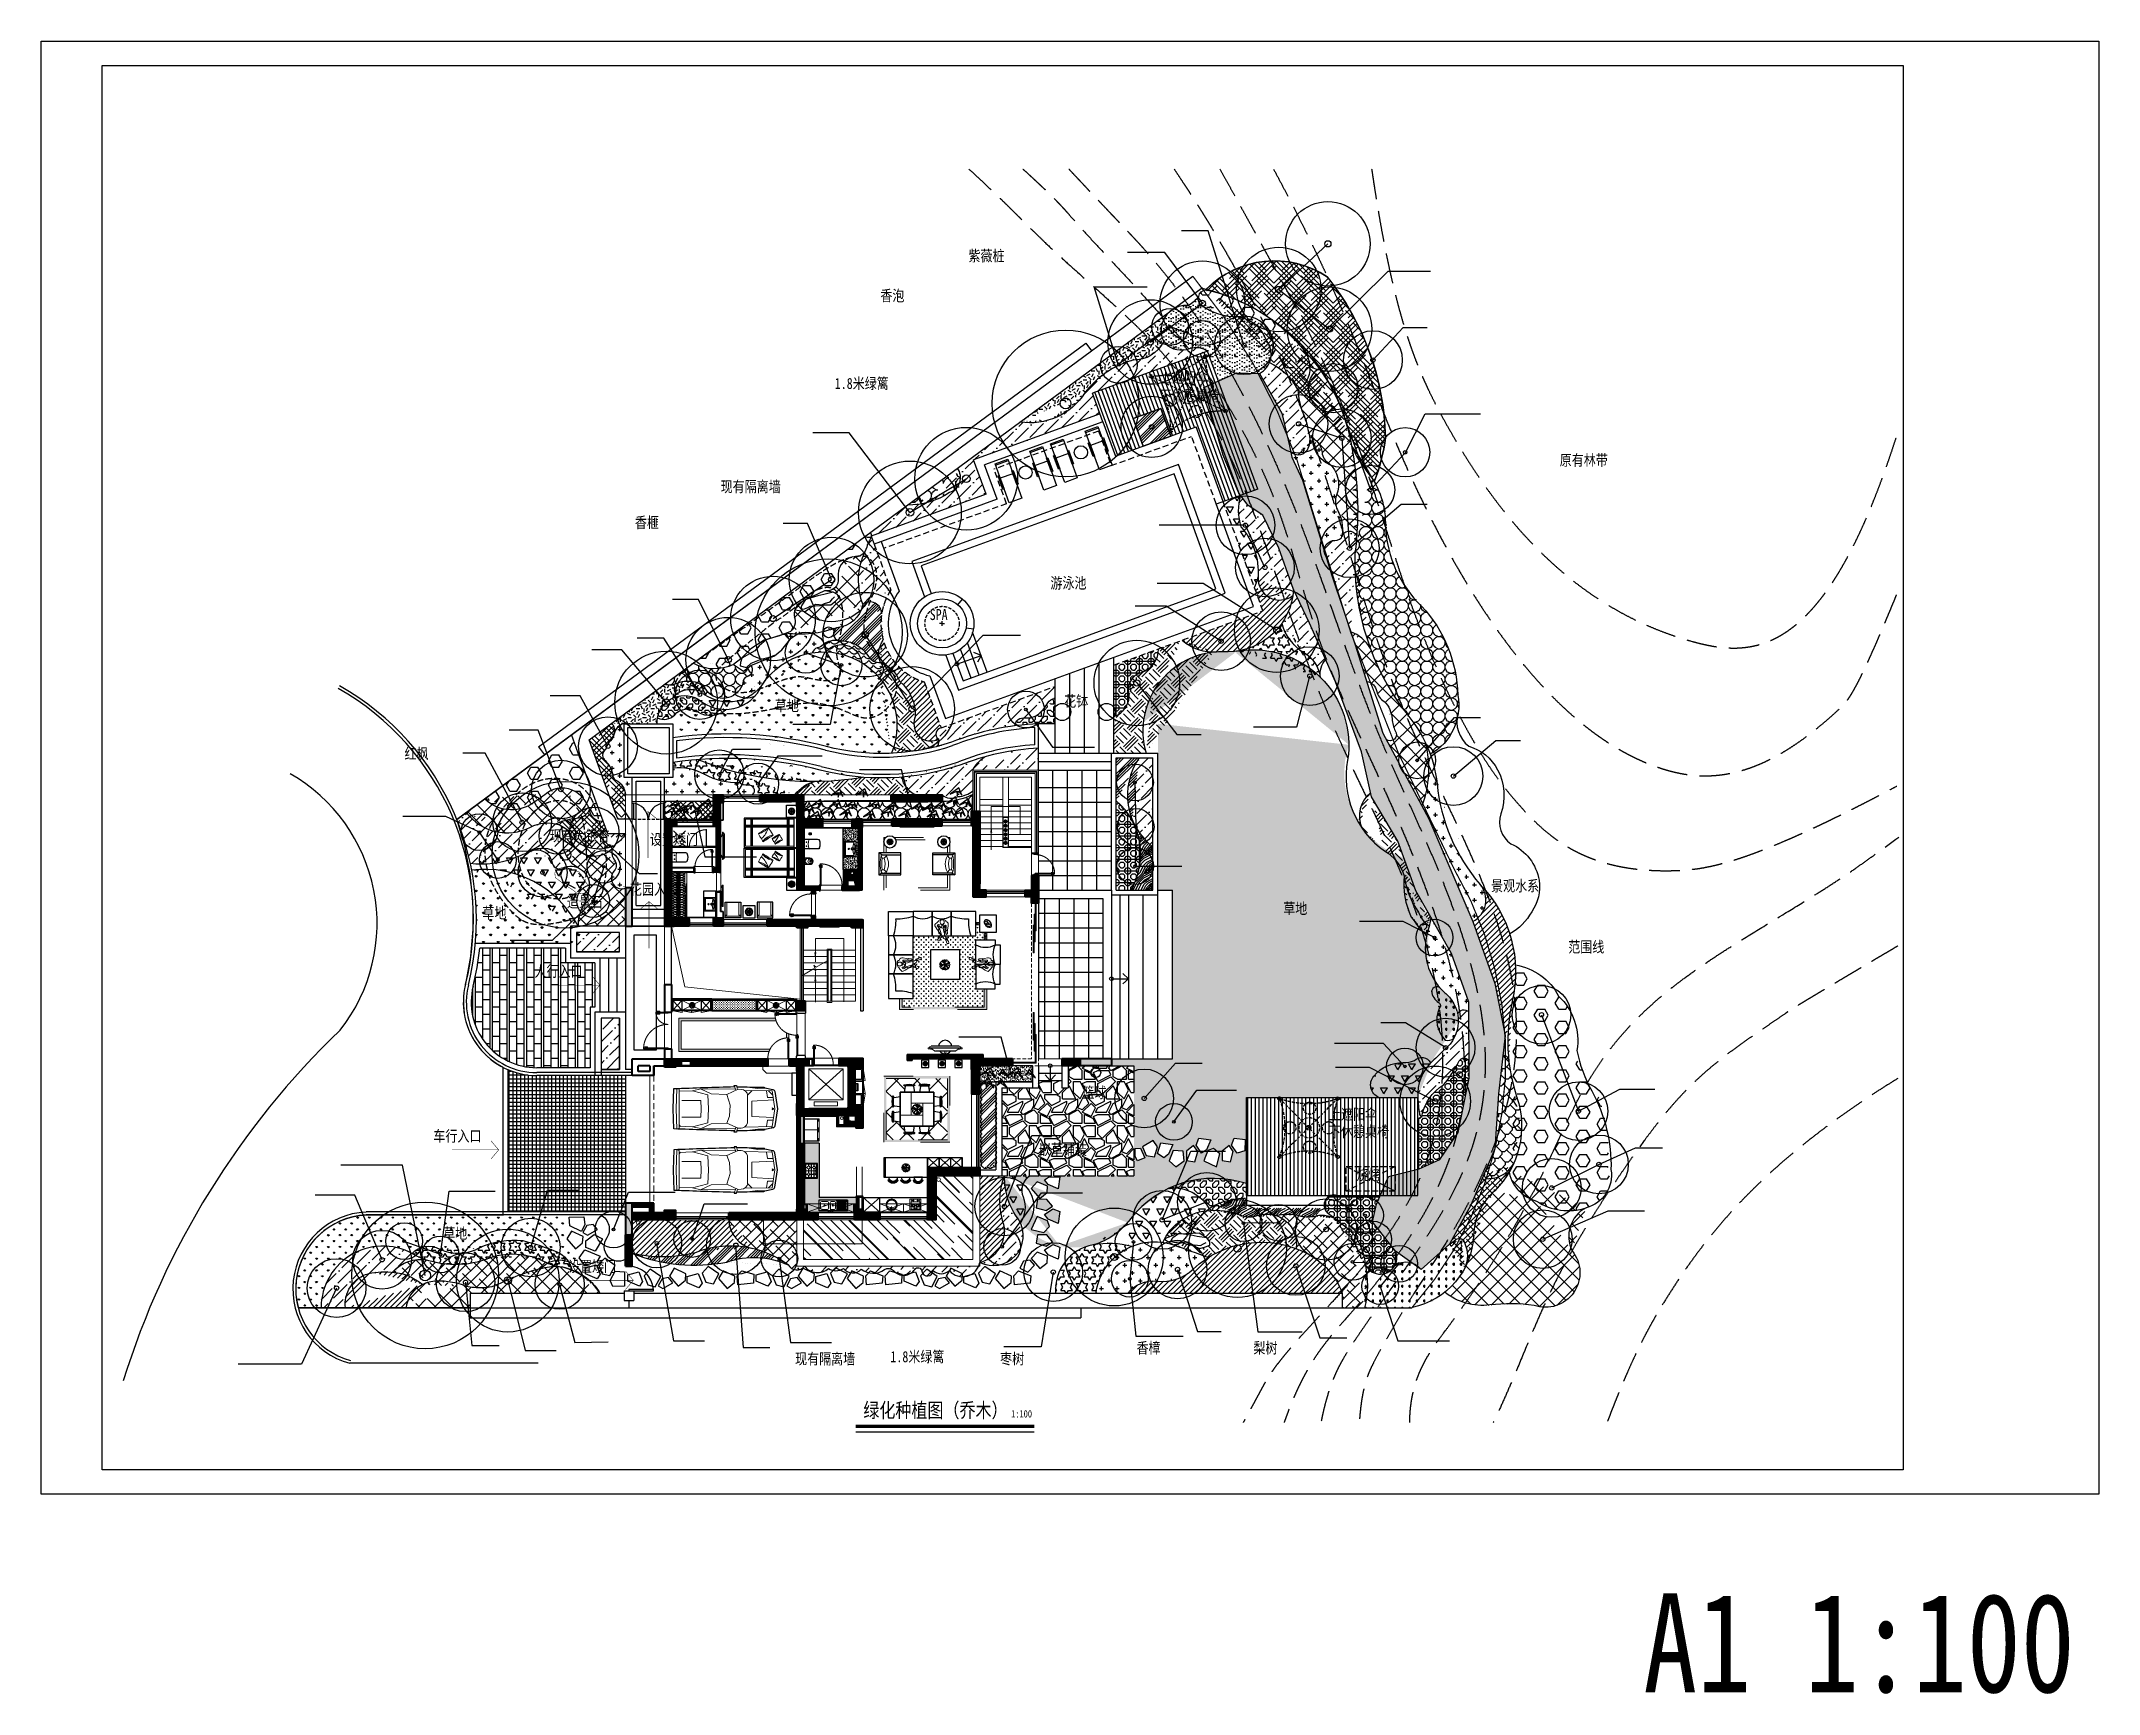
# Model space of a CAD drawing. Extents: x 141531 to 670160, y -200720 to 55914.
# Drawn here: x 480616 to 564716, y -200720 to -133156 of the extents above; entities outside this region: 3.
import ezdxf

# ---------------------------------------------------------------- set-up
doc = ezdxf.new("R2010")
doc.units = 0
doc.header["$LTSCALE"] = 1000
doc.header["$MEASUREMENT"] = 0
for name, pattern in [('ACAD_ISO03W100', [30, 12, -18]), ('building$0$c2$0$HIDDEN', [0.375, 0.25, -0.125]), ('DASH', [0.35, 0.25, -0.1]), ('DASHED', [0.75, 0.5, -0.25]), ('DASHED2', [0.375, 0.25, -0.125])]:
    doc.linetypes.add(name, pattern=pattern)
doc.layers.get('0').update_dxf_attribs({"color": 252, "linetype": 'CONTINUOUS'})
for name, color, linetype, lineweight in [('01.0墙体线', 7, 'CONTINUOUS', 40), ('01.1新加墙体线', 1, 'CONTINUOUS', 35), ('01.2墙体填充', 251, 'CONTINUOUS', 5), ('02.1家具粗', 4, 'CONTINUOUS', 25), ('02.3家具细', 9, 'CONTINUOUS', 5), ('03.1电器粗', 4, 'CONTINUOUS', 13), ('03.2电器细', 9, 'CONTINUOUS', 5), ('04.2物件细', 9, 'CONTINUOUS', 5), ('07.2地面细', 8, 'ACAD_ISO03W100', 5), ('08.1窗外线', 2, 'CONTINUOUS', 18), ('08.2窗内线', 3, 'CONTINUOUS', 5), ('09.0门用线', 5, 'CONTINUOUS', 15), ('11.0绿化线', 3, 'CONTINUOUS', 5), ('12.0填充线', 8, 'CONTINUOUS', 5), ('13.1柱填充', 8, 'CONTINUOUS', 0), ('14.0尺寸线', 3, 'CONTINUOUS', 13), ('14.5楼梯线', 80, 'CONTINUOUS', 18), ('16.0分割线', 6, 'ACAD_ISO03W100', 13)]:
    doc.layers.add(name, color=color, linetype=linetype, lineweight=lineweight)
for name, color, linetype in [('me2', 40, 'CONTINUOUS'), ('TK', 252, 'CONTINUOUS'), ('WALL', 254, 'CONTINUOUS'), ('乔木标注', 10, 'CONTINUOUS'), ('乔木配置', 3, 'CONTINUOUS'), ('图框', 137, 'CONTINUOUS'), ('填充', 3, 'CONTINUOUS'), ('文字22', 3, 'CONTINUOUS'), ('植物', 3, 'CONTINUOUS'), ('灌木', 86, 'CONTINUOUS'), ('灌木填充', 56, 'CONTINUOUS'), ('等高线', 8, 'CONTINUOUS'), ('设计', 4, 'CONTINUOUS')]:
    doc.layers.add(name, color=color, linetype=linetype)
doc.styles.add('DIM_FONT', font='txt', dxfattribs={"width": 0.8})
doc.styles.add('图框宋体', font='SimSun.ttf', dxfattribs={"width": 0.9})
doc.linetypes.add('ZIGZAG', pattern='A,0.0001,-0.2,[131,ltypeshp.shx,S=0.2,R=0,X=-0.2,Y=0],-0.4,[131,ltypeshp.shx,S=0.2,R=180,X=0.2,Y=0],-0.2', length=0.8001)
pattern_1 = [(90, (127388.172, -602921.306), (-25, 25), [12.5, -37.5]), (180, (127394.422, -602915.056), (-25, -25), [12.5, -37.5])]
pattern_2 = [(185, (127373.17, -602921.3), (-92.561416, 110.3104), [15, -165]), (130, (127373.17, -602921.3), (-86.75363, -125.998433), [12, -132]), (235.4514, (127365.46, -602912.11), (-179.315056, -15.687894), [12.748038, -140.228422]), (181.1842, (127344.89, -602949.59), (-127.522753, 174.3386), [22.5, -247.5]), (231.6356, (127334.26, -602935.06), (-269.94234, -5.5798), [19.12206, -210.3426]), (126.1842, (127344.89, -602949.6), (-269.94233, -5.58001), [18, -198]), (156, (127337.82, -602928.38), (-27.476495, 141.354314), [15, -165]), (101, (127337.82, -602928.38), (-136.961687, -68.14172), [12, -132]), (206.4514, (127335.53, -602916.6), (-164.438124, 73.212723), [12.748038, -140.228422]), (172.5, (127373.17, -602921.306), (-48.7979635, -45.358637), [0, -130.4, 0, -134, 0, -132.5]), (142.5, (127373.17, -602921.306), (-92.98189, -18.5745884), [0, -76.4, 0, -127.4, 0, -50.5]), (102.5, (127404.71, -602952.84), (-72.3041524, 78.6836335), [0, -50, 0, -156, 0, -207]), (92.5, (127418.85, -602966.98), (-96.631961, 68.317997), [0, -65, 0, -103.6, 0, -147])]
pattern_3 = [(135, (127373.17, -602921.306), (-28.2842712, -28.2842712), [])]
pattern_4 = [(225, (127373.172, -602921.306), (14.1421356, -14.1421356), []), (230, (127373.17, -602921.3), (-143.452037, 12.550427), [15, -165]), (175, (127373.17, -602921.3), (27.750267, -150.438427), [12, -132]), (280.4514, (127361.22, -602920.26), (-115.701876, -137.887908), [12.748038, -140.228422]), (226.1842, (127373.17, -602961.3), (-213.44821, 33.103803), [22.5, -247.5]), (276.6356, (127355.38, -602958.55), (-186.93254, -194.823574), [19.12206, -210.3426]), (171.1842, (127373.17, -602961.3), (-186.93239, -194.82372), [18, -198]), (201, (127353.17, -602951.3), (-119.38141, 80.523778), [15, -165]), (146, (127353.17, -602951.3), (-48.663066, -145.03001), [12, -132]), (251.4514, (127343.22, -602944.6), (-168.044526, -64.5061), [12.748038, -140.228422]), (217.5, (127373.17, -602921.306), (-2.431971, -66.5787708), [0, -130.4, 0, -134, 0, -132.5]), (187.5, (127373.17, -602921.306), (-52.6139075, -78.882342), [0, -76.4, 0, -127.4, 0, -50.5]), (147.5, (127417.77, -602921.306), (-106.7644872, 4.5109743), [0, -50, 0, -156, 0, -207]), (137.5, (127437.77, -602921.31), (-116.637234, -20.020996), [0, -65, 0, -103.6, 0, -147])]
pattern_5 = [(90, (0, 0), (-299.33864, 299.33864), [79.3742, -519.30304]), (45, (0, 0), (-299.33885, 299.33885), [79.3742, -343.95484]), (135, (0, 0), (-299.33885, -299.33885), [79.3742, -343.95484])]
pattern_6 = [(45, (0, 0), (-112.2532, 112.2532), [])]
pattern_7 = [(45, (0, 0), (-336.7596, 336.7596), []), (135, (0, 0), (-336.7596, -336.7596), [])]
pattern_8 = [(0, (0, 0), (0, 274.963), [158.75, -158.75]), (60, (0, 0), (-238.12494, 137.4815), [158.75, -158.75]), (120, (79.38, 137.48), (-238.12494, -137.4815), [158.75, -158.75])]
pattern_9 = [(45, (0, 0), (-224.5064, 224.5064), []), (135, (0, 0), (-673.51921, 224.5064), [793.75, -476.25])]
pattern_10 = [(45, (0, 0), (168.3798, 617.3926), [793.75, -158.75, 0, -158.75])]
pattern_11 = [(0, (0, 0), (0, 494.9334), [285.75, -571.5]), (120, (0, 0), (-428.6249, -247.4667), [285.75, -571.5]), (60, (285.75, 0), (-428.6249, 247.4667), [285.75, -571.5])]
pattern_12 = [(60, (0, 0), (-285.7499, 494.93346), [285.75, -285.75]), (120, (0, 0), (-571.4999, 6e-05), [285.75, -285.75]), (0, (-142.88, 247.47), (285.75, 494.9334), [285.75, -285.75])]
pattern_13 = [(45, (0, 0), (303.083644, 505.139407), [2286, -1143]), (135, (0, 0), (303.083644, -505.139407), [2286, -1143])]
pattern_14 = [(0, (0, 0), (317.5, 317.5), [158.75, -476.25]), (90, (79.38, -79.38), (-317.5, 317.5), [158.75, -476.25])]
pattern_15 = [(45, (0, 0), (-336.7596, 336.7596), []), (45, (112.25, 0), (-336.7596, 336.7596), []), (45, (224.5, 0), (-336.7596, 336.7596), []), (45, (336.76, 0), (-336.7596, 336.7596), [])]
pattern_16 = [(45, (0, 150), (150, 750), [636.3961, -636.3961]), (45, (75, 75), (150, 750), [636.3961, -636.3961]), (45, (150, 0), (150, 750), [636.3961, -636.3961]), (315, (300, 0), (750, 150), [424.2641, -424.2641]), (315, (450, 150), (750, 150), [424.2641, -424.2641]), (315, (600, 300), (750, 150), [424.2641, -424.2641])]
pattern_17 = [(0, (0, 0), (125, 250), [125, -125]), (90, (0, 0), (-250, 125), [125, -125]), (45, (125, 0), (6e-14, 500), [176.7767, -530.3301]), (45, (0, 125), (6e-14, 500), [176.7767, -530.3301]), (135, (0, 375), (-500, 6e-14), [176.7767, -530.3301]), (135, (375, 250), (-500, 6e-14), [176.7767, -530.3301])]
pattern_18 = [(0, (160, 40), (800, 800), [40, -760]), (90, (480, 320), (-800, 800), [80, -720]), (45, (320, 240), (9e-14, 800), [56.56, -169.68, 56.56, -113.12, 396, -339.45085]), (45, (120, 0), (9e-14, 800), [56.568, -113.136, 56.568, -905.09885]), (45, (400, 80), (9e-14, 800), [56.568, -1074.8028]), (45, (480, 40), (9e-14, 800), [56.568, -1074.8028]), (45, (360, 120), (9e-14, 800), [56.568, -1074.8028]), (45, (320, 160), (9e-14, 800), [113.136, -1018.2348]), (45, (520, 760), (9e-14, 800), [113.136, -1018.2348]), (45, (240, 200), (9e-14, 800), [226.272, -905.0988]), (45, (200, 240), (9e-14, 800), [226.272, -905.0988]), (45, (720, 480), (9e-14, 800), [226.272, -905.0988]), (45, (160, 320), (9e-14, 800), [169.7056, -961.6652]), (45, (0, 440), (9e-14, 800), [169.7056, -961.6652]), (45, (80, 360), (9e-14, 800), [169.7056, -961.6652]), (45, (600, 600), (9e-14, 800), [282.8427, -848.5281]), (45, (520, 640), (9e-14, 800), [282.8427, -848.5281]), (45, (600, 440), (9e-14, 800), [395.9798, -735.391]), (26.56505, (240, 120), (800, 3e-07), [89.4427, -1699.4117]), (26.56505, (400, 360), (800, 3e-07), [89.4427, -1699.4117]), (26.56505, (360, 280), (800, 3e-07), [89.4427, -1699.4117]), (26.56505, (200, 40), (800, 3e-07), [178.8854, -1609.9689]), (26.56505, (360, 400), (800, 3e-07), [268.3282, -1520.5262]), (26.56505, (280, 440), (800, 3e-07), [357.7709, -1431.0835]), (26.56505, (200, 480), (800, 3e-07), [357.7709, -1431.0835]), (26.56505, (80, 720), (800, 3e-07), [357.7709, -1431.0835]), (26.56505, (80, 640), (800, 3e-07), [447.2136, -1341.6408]), (26.56505, (120, 560), (800, 3e-07), [447.2136, -1341.6408]), (63.43495, (400, 240), (4e-08, 800), [89.4427, -1699.4117]), (63.43495, (280, 160), (4e-08, 800), [89.4427, -1699.4117]), (63.43495, (160, 40), (4e-08, 800), [178.8854, -1609.9689]), (63.43495, (400, 160), (4e-08, 800), [178.8854, -1609.9689]), (63.43495, (80, 0), (4e-08, 800), [268.3282, -1520.5262]), (63.43495, (0, 0), (4e-08, 800), [357.7709, -1431.0835]), (63.43495, (720, 40), (4e-08, 800), [357.7709, -1431.0835]), (63.43495, (440, 120), (4e-08, 800), [357.7709, -1431.0835]), (63.43495, (600, 40), (4e-08, 800), [447.2136, -1341.6408]), (63.43495, (520, 80), (4e-08, 800), [447.2136, -1341.6408])]
pattern_19 = [(0, (0, 0), (0, 476), [476, 0]), (90, (0, 0), (-476, 3e-14), [476, 0]), (0, (189, 119), (0, 476), [98, -140, 98, -140]), (0, (189, 357), (0, 476), [98, -140, 98, -140]), (90, (119, 189), (-476, 3e-14), [98, -140, 98, -140]), (90, (357, 189), (-476, 3e-14), [98, -140, 98, -140]), (45, (287, 119), (-238, 238), [98.99495, -237.58788]), (45, (119, 287), (-238, 238), [98.99495, -237.58788]), (135, (189, 119), (-238, -238), [98.99495, -237.58788]), (135, (357, 287), (-238, -238), [98.99495, -237.58788])]
pattern_20 = [(0, (138, 108), (300, 300), [24, -276]), (0, (144, 120), (300, 300), [12, -288]), (0, (144, 144), (300, 300), [12, -288]), (0, (144, 156), (300, 300), [12, -288]), (0, (144, 180), (300, 300), [12, -288]), (0, (138, 192), (300, 300), [24, -276]), (90, (126, 120), (-300, 300), [24, -12, 24, -240]), (90, (138, 126), (-300, 300), [12, -24, 12, -252]), (90, (162, 126), (-300, 300), [12, -24, 12, -252]), (90, (174, 120), (-300, 300), [24, -12, 24, -240]), (45, (162, 108), (3e-14, 300), [16.97056, -407.2935]), (45, (156, 120), (3e-14, 300), [8.48528, -415.77879]), (45, (168, 150), (3e-14, 300), [8.48526, -415.77879]), (45, (156, 156), (3e-14, 300), [8.48526, -415.77879]), (45, (138, 174), (3e-14, 300), [8.48526, -415.77879]), (45, (138, 138), (3e-14, 300), [8.48526, -415.77879]), (45, (126, 144), (3e-14, 300), [8.48526, -415.77879]), (45, (126, 180), (3e-14, 300), [16.97056, -407.2935]), (135, (138, 108), (-300, 3e-14), [16.97056, -407.2935]), (135, (144, 120), (-300, 3e-14), [8.48528, -415.77879]), (135, (132, 150), (-300, 3e-14), [8.48528, -415.77879]), (135, (144, 156), (-300, 3e-14), [8.48528, -415.77879]), (135, (162, 138), (-300, 3e-14), [8.48528, -415.77879]), (135, (174, 144), (-300, 3e-14), [8.48528, -415.77879]), (135, (162, 174), (-300, 3e-14), [8.48528, -415.77879]), (135, (174, 180), (-300, 3e-14), [16.97056, -407.2935])]
pattern_21 = [(0, (0, 0), (600, 600), [150, -450]), (0, (330, 360), (600, 600), [150, -450]), (90, (60, 210), (-600, 600), [150, -450]), (90, (300, 420), (-600, 600), [150, -450]), (45, (120, 420), (7e-14, 600), [150, -698.52814]), (135, (330, 0), (-600, 7e-14), [150, -698.52814]), (26.56505, (150, 180), (600, 2e-07), [150, -1191.6408]), (26.56505, (420, 480), (600, 2e-07), [150, -1191.6408]), (63.43495, (420, 0), (3e-08, 600), [150, -1191.6408]), (63.43495, (150, 270), (3e-08, 600), [150, -1191.6408]), (63.43495, (360, 120), (3e-08, 600), [150, -1191.6408]), (116.56505, (0, 330), (-2e-07, 600), [150, -1191.6408]), (153.43495, (120, 90), (-600, 3e-08), [150, -1191.6408])]
pattern_22 = [(0, (200, 0), (500, 500), [100, -400]), (90, (0, 200), (-500, 500), [100, -400]), (45, (400, 50), (-0.0004, 500.0004), [70.7107, -636.3961]), (45, (50, 400), (-0.0004, 500.0004), [70.7107, -636.3961]), (135, (100, 50), (-500.0004, -0.0004), [70.7107, -636.3961]), (135, (450, 400), (-500.0004, -0.0004), [70.7107, -636.3961]), (63.43495, (0, 300), (2e-07, 500), [111.8034, -1006.2306]), (63.43495, (450, 100), (2e-07, 500), [111.8034, -1006.23094]), (153.43495, (200, 0), (-500, 2e-07), [111.8034, -1006.23094]), (153.43495, (400, 450), (-500, 2e-07), [111.8034, -1006.23094]), (206.56505, (200, 0), (-500, -2e-07), [111.8034, -1006.2306]), (206.56505, (400, 50), (-500, -2e-07), [111.8034, -1006.2306]), (296.56505, (0, 200), (2e-07, -500), [111.8034, -1006.2306]), (296.56505, (450, 400), (2e-07, -500), [111.8034, -1006.2306])]

msp = doc.modelspace()

# ---------------------------------------------------------------- texts
at = {"layer": '图框', "style": '图框宋体', "width": 0.8}
msp.add_text('A1 1:100', height=4050, dxfattribs=at).set_placement((546096, -200654))
at = {"layer": '文字22', "style": '图框宋体', "width": 0.8}
for s, height, p in [('绿化种植图（乔木）', 600, (514221, -189425)), ('1:100', 300, (520258, -189422))]:
    msp.add_text(s, height=height, dxfattribs=at).set_placement(p)
at = {"layer": '文字22', "char_height": 450, "style": 'DIM_FONT'}
for s, insert, width, attachment_point in [('{\\fSimSun|b0|i0|c134|p2;紫薇桩}', (518516, -141706), 3753.11, 1), ('{\\fSimSun|b0|i0|c134|p2;香泡}', (514916, -143335), 3753.11, 1), ('{\\fSimSun|b0|i0|c134|p2;1.8米绿篱}', (513051, -146923), 3753.11, 1), ('{\\fSimSun|b0|i0|c134|p2;上遮阳伞}', (526342, -146677), 2019.51, 1), ('{\\fSimSun|b0|i0|c134|p2;下休憩桌椅}', (526321, -147418), 3789.79, 1), ('{\\fSimSun|b0|i0|c134|p2;原有林带}', (544646, -150060), 4020.04, 3), ('{\\fSimSun|b0|i0|c134|p2;现有隔离墙}', (508387, -151140), 3753.11, 1), ('{\\fSimSun|b0|i0|c134|p2;香榧}', (504883, -152608), 3753.11, 1), ('{\\fSimSun|b0|i0|c134|p2;游泳池}', (521865, -155082), 2019.51, 1), ('{\\fSimSun|b0|i0|c134|p2;SPA}', (516930, -156371), 2019.51, 1), ('{\\fSimSun|b0|i0|c134|p2;草地}', (510603, -160095), 2019.51, 1), ('{\\fSimSun|b0|i0|c134|p2;红枫}', (495467, -162058), 3753.11, 1), ('{\\fSimSun|b0|i0|c134|p2;现有大银杏}', (501398, -165411), 4017.5, 1), ('{\\fSimSun|b0|i0|c134|p2;设置矮门}', (505495, -165570), 2019.51, 1), ('{\\fSimSun|b0|i0|c134|p2;造景石}', (502100, -168120), 2019.51, 1), ('{\\fSimSun|b0|i0|c134|p2;花园入口}', (504679, -167600), 2019.51, 1), ('{\\fSimSun|b0|i0|c134|p2;景观水系}', (541839, -167462), 4020.04, 3), ('{\\fSimSun|b0|i0|c134|p2;草地}', (498651, -168567), 2019.51, 1), ('{\\fSimSun|b0|i0|c134|p2;范围线}', (544503, -169960), 4020.04, 3), ('{\\fSimSun|b0|i0|c134|p2;人行入口}', (500778, -170954), 2019.51, 1), ('{\\fSimSun|b0|i0|c134|p2;篮球}', (523173, -175912), 2019.51, 1), ('{\\fSimSun|b0|i0|c134|p2;上遮阳伞}', (533249, -176799), 2019.51, 1), ('{\\fSimSun|b0|i0|c134|p2;下休憩桌椅}', (533249, -177509), 3187.48, 1), ('{\\fSimSun|b0|i0|c134|p2;车行入口}', (496646, -177690), 2019.51, 1), ('{\\fSimSun|b0|i0|c134|p2;嵌草铺装}', (521395, -178241), 2019.51, 1), ('{\\fSimSun|b0|i0|c134|p2;烧烤}', (534377, -179265), 2019.51, 1), ('{\\fSimSun|b0|i0|c134|p2;草地}', (497048, -181674), 2019.51, 1), ('{\\fSimSun|b0|i0|c134|p2;设置矮门}', (502148, -183020), 2019.51, 1), ('{\\fSimSun|b0|i0|c134|p2;1.8米绿篱}', (515325, -186711), 3753.11, 1), ('{\\fSimSun|b0|i0|c134|p2;香樟}', (525386, -186353), 3753.11, 1), ('{\\fSimSun|b0|i0|c134|p2;梨树}', (530163, -186353), 3753.11, 1), ('{\\fSimSun|b0|i0|c134|p2;现有隔离墙}', (511431, -186798), 3753.11, 1), ('{\\fSimSun|b0|i0|c134|p2;枣树}', (519809, -186797), 3753.11, 1)]:
    msp.add_mtext(s, dxfattribs=dict(at, insert=insert, width=width, attachment_point=attachment_point))
at = {"layer": '植物', "char_height": 450, "width": 2019.51, "attachment_point": 1, "style": 'DIM_FONT'}
for s, insert in [('{\\fSimSun|b0|i0|c134|p2;花钵}', (522428, -159911)), ('{\\fSimSun|b0|i0|c134|p2;草地}', (531380, -168388))]:
    msp.add_mtext(s, dxfattribs=dict(at, insert=insert))

# ---------------------------------------------------------------- blocks, each defined once
blk = doc.blocks.new('MMMTT')
at = {"layer": 'me2', "color": 8, "linetype": 'DASH', "ltscale": 0.5}
for p, q in [((83819766, 90746251), (83818564, 90747436)), ((83818582, 90745049), (83820951, 90747453)), ((83819766, 90746251), (83820968, 90745067))]:
    blk.add_line(p, q, dxfattribs=at)
for centre, major_axis, start_param, end_param in [((83818564, 90747436), (61.6, 17.5), 1.561143, 7.844328), ((83819733, 90750818), (3452, 945), 4.112439, 4.792325), ((83815199, 90746218), (3453, 942), -0.598877, 0.081008), ((83819764, 90747070), (242, 63), 1.584424258695646, 7.867609565875233), ((83823894, 90746281), (3057, 832), 2.497016, 3.269357), ((83820951, 90747453), (61.7, 17.3), 1.565164, 7.848349), ((83818974, 90746287), (241, 66), 1.568759408441053, 7.851944715620639), ((83819770, 90746275), (402, 110), 1.569825213647727, 7.853010520827313), ((83820563, 90746299), (242, 62), 1.5888804450964, 7.872065752275986), ((83819776, 90745481), (242, 62), 1.5888804450964, 7.872065752275986), ((83819766, 90746251), (89.9, 20.5), 1.614068, 7.897253), ((83818582, 90745049), (61.9, 16.6), 1.575729427493527, 7.858914734673114), ((83819796, 90742123), (3055, 838), 0.924328, 1.69667), ((83820968, 90745067), (62.2, 15.4), 1.595477225232153, 7.87866253241174)]:
    blk.add_ellipse(centre, major_axis=major_axis, ratio=1, start_param=start_param, end_param=end_param, dxfattribs=at)
blk = doc.blocks.new('zzz')
at = {"layer": '植物', "color": 3}
for radius in [3000, 220]:
    blk.add_circle((0, 0), radius, dxfattribs=at)
blk = doc.blocks.new('A$C31640EEB')
at = {"layer": '11.0绿化线', "lineweight": 0}
for points in [[(-381, 45), (-360, 35), (-311, 22), (-240, 22), (-180, 32), (-171, 42), (-210, 59), (-247, 66), (-318, 65), (-361, 62), (-382, 59)], [(-371, 104), (-334, 82), (-306, 73), (-262, 70), (-241, 73), (-247, 83), (-280, 113), (-310, 129), (-344, 146), (-363, 145)], [(-352, -96), (-319, -95), (-287, -80), (-259, -43), (-234, -5), (-220, 5), (-222, 13), (-251, 17), (-287, 4), (-313, -9), (-343, -36), (-353, -64), (-353, -78), (-358, -81)], [(-308, 222), (-248, 213), (-216, 202), (-170, 167), (-126, 130), (-94, 81), (-83, 53), (-119, 48), (-180, 56), (-238, 81), (-276, 116), (-298, 153), (-302, 187), (-319, 213)], [(-294, -182), (-265, -176), (-244, -166), (-215, -161), (-187, -143), (-130, -91), (-104, -53), (-91, -17), (-93, 13), (-85, 29), (-111, 33), (-143, 24), (-198, 3), (-240, -40), (-268, -78), (-290, -124), (-296, -149), (-305, -169)], [(-228, 298), (-182, 270), (-152, 245), (-111, 196), (-89, 143), (-87, 117), (-97, 107), (-115, 120), (-136, 153), (-185, 209), (-214, 255), (-234, 291)], [(-122, 330), (-121, 290), (-118, 233), (-112, 211), (-142, 248), (-178, 277), (-193, 315)], [(-76, 339), (-56, 277), (-53, 225), (-59, 183), (-69, 161), (-84, 160), (-94, 183), (-99, 213), (-111, 237), (-112, 275), (-111, 305), (-102, 329), (-94, 339)], [(157, 240), (137, 218), (118, 185), (102, 155), (53, 122), (-8, 91), (-22, 66), (-42, 51), (-58, 43), (-71, 57), (-79, 83), (-77, 110), (-66, 138), (-62, 165), (-45, 197), (-17, 218), (22, 240), (61, 250), (114, 250), (140, 253)], [(-55, 23), (-72, 31), (-74, 7), (-63, -12), (-64, -111), (-24, -189), (22, -230), (62, -237), (61, -220), (71, -196), (63, -152), (50, -93), (-15, -20), (-41, -5), (-57, 7), (-54, 25)], [(180, -122), (151, -130), (123, -125), (95, -107), (42, -42), (-9, -12), (-28, -4), (-49, 24), (-36, 36), (-14, 32), (4, 12), (29, 12), (39, 20), (105, 17), (153, -11), (191, -63), (194, -72), (193, -101)], [(53, 315), (48, 284), (19, 248), (-21, 223), (-45, 212), (-39, 238), (-40, 275), (-34, 304), (-8, 327), (21, 329)], [(235, 35), (188, 17), (146, 16), (104, 23), (49, 28), (15, 34), (-5, 35), (-15, 41), (-5, 58), (26, 78), (99, 88), (155, 91), (212, 75), (235, 42)], [(204, 166), (193, 138), (180, 121), (136, 105), (80, 95), (45, 93), (20, 85), (32, 100), (53, 117), (86, 131), (112, 160), (138, 172), (178, 173), (201, 171)], [(-205, -246), (-167, -230), (-145, -208), (-123, -173), (-112, -121), (-98, -72), (-77, -27), (-71, -20), (-79, -15), (-88, -31), (-114, -99), (-132, -123), (-197, -168), (-210, -195), (-219, -239)], [(-19, -272), (-35, -233), (-41, -187), (-62, -133), (-80, -94), (-93, -88), (-101, -101), (-102, -142), (-104, -181), (-101, -209), (-76, -247), (-59, -252), (-20, -272)], [(71, -149), (74, -160), (80, -189), (95, -197), (135, -197)], [(150, -182), (120, -150), (104, -126)]]:
    blk.add_lwpolyline(points, dxfattribs=at)
for radius, start, end in [(271, 180.09005, 192.83519), (271, 168.46866, 173.06452), (271, 147.33444, 157.37517), (243, 181.90627, 189.23391), (243, 169.5903, 171.88858), (243, 153.54105, 157.94483), (271, 122.25124, 136.77645), (243, 122.30584, 132.621), (271, 100.43459, 113.17371), (243, 101.3591, 109.84835), (271, 82.20748, 88.23613), (243, 82.49655, 86.13119), (243, 62.01185, 66.79961), (271, 53.87182, 65.04927), (243, 34.31109, 38.81799), (271, 31.47949, 41.22171), (243, 13.86058, 19.68991), (243, 346.48709, 356.73936), (271, 10.43035, 20.17177), (271, 341.52037, 358.05391), (271, 207.00509, 216.08284), (243, 207.24043, 212.06931), (271, 227.91007, 239.14245), (243, 232.57621, 237.98743), (271, 250.50221, 268.30052), (243, 253.46914, 263.27894), (243, 278.08333, 285.29428), (271, 278.32675, 289.13568), (243, 304.67581, 307.15293), (271, 301.23395, 305.15503), (243, 317.83047, 321.2954), (271, 316.6278, 323.85007)]:
    blk.add_arc((-72, 31), radius, start, end, dxfattribs=at)
blk = doc.blocks.new('_ARROW')
blk.add_solid([(0, 0), (-1, 0.1), (-1, -0.1)])
blk = doc.blocks.new('A$C34E02C46')
at = {"layer": '02.1家具粗'}
for p, q in [((-931, 2476), (-951, 1795)), ((845, 1795), (825, 2476))]:
    blk.add_line(p, q, dxfattribs=at)
blk.add_lwpolyline([(845, 1793), (788, 2222), (798, 2508), (732, 2844, 0.312865), (650, 2923), (-51, 3039), (-756, 2923, 0.313063), (-838, 2844), (-904, 2508), (-894, 2222), (-951, 1793), (-955, 1368), (-1003, 1359), (-1003, 1257), (-955, 1273, 0.001747), (-877, -1201), (-57, -1236, 0.021055), (-49, -1236), (771, -1201, 0.002957), (853, 1272), (897, 1257), (897, 1359), (849, 1368)], format="xyb", close=True, dxfattribs=at)
for centre, start, end in [((-881, 2475), 114.44944, 178.50582), ((775, 2475), 1.49418, 65.55056)]:
    blk.add_arc(centre, 50, start, end, dxfattribs=at)
at = {"layer": '02.3家具细'}
for p, q in [((-782, 2821), (-855, 2784)), ((-803, 1681), (-782, 2821)), ((-783, 2580), (-518, 2623)), ((-51, 2919), (-782, 2821)), ((-518, 2623), (-517, 2856)), ((-415, 2870), (-366, 1978)), ((-91, 2814), (-58, 2877)), ((-55, 2823), (-91, 2814)), ((676, 2821), (-51, 2919)), ((-51, 2823), (-15, 2814)), ((-15, 2814), (-48, 2877)), ((310, 2870), (260, 1978)), ((412, 2623), (412, 2857)), ((677, 2580), (412, 2623)), ((497, 2840), (679, 2658)), ((698, 1681), (676, 2821)), ((-792, 1702), (-835, 1612)), ((-721, 1771), (-792, 1702)), ((-631, 1811), (-721, 1771)), ((526, 1811), (-631, 1811)), ((-366, 1978), (-41, 1980)), ((260, 1978), (-64, 1980)), ((692, 2003), (500, 1811)), ((584, 1790), (526, 1811)), ((663, 1730), (584, 1790)), ((717, 1647), (663, 1730)), ((-1003, 1359), (-839, 1391)), ((-812, 1323), (-1003, 1257)), ((-864, -106), (-849, 1310)), ((-848, 1389), (-846, 1550)), ((-847, 1422), (-641, 963)), ((-835, 1612), (-846, 1550)), ((-641, 963), (-663, 320)), ((-355, 1070), (-637, 966)), ((98, 1097), (-355, 1070)), ((532, 966), (98, 1097)), ((742, 1422), (535, 963)), ((535, 963), (557, 320)), ((706, 1323), (897, 1257)), ((740, 1550), (717, 1647)), ((897, 1359), (734, 1391)), ((742, 1389), (740, 1550)), ((758, -106), (743, 1310)), ((-663, 320), (-857, -87)), ((-790, -439), (-625, 184)), ((-625, 184), (-49, 211)), ((519, 184), (-56, 211)), ((685, -439), (519, 184)), ((557, 320), (751, -87)), ((-790, -439), (-864, -106)), ((-790, -439), (-771, -993)), ((-394, -103), (-52, -90)), ((-393, -878), (-394, -103)), ((289, -103), (-54, -90)), ((287, -878), (289, -103)), ((685, -439), (666, -993)), ((685, -439), (758, -106)), ((-881, -1082), (-847, -993)), ((-881, -1082), (-48, -1104)), ((-847, -993), (-49, -993)), ((-773, -928), (-708, -993)), ((776, -1081), (-58, -1104)), ((742, -993), (-57, -993)), ((776, -1081), (742, -993))]:
    blk.add_line(p, q, dxfattribs=at)
blk = doc.blocks.new('A$C1F427F66')
at = {"layer": '02.1家具粗'}
blk.add_lwpolyline([(-1063, -51), (57, -51, 0.414214), (77, -31), (77, 379, 0.414214), (57, 399), (-1063, 399, 0.414214), (-1083, 379), (-1083, -31, 0.414214)], format="xyb", close=True, dxfattribs=at)
at = {"layer": '02.3家具细'}
for p, q in [((-1023, 289), (-1023, 59)), ((-743, 339), (-973, 339)), ((-973, 9), (-743, 9)), ((-693, 59), (-693, 289)), ((-633, 289), (-633, 59)), ((-453, 339), (-583, 339)), ((-583, 9), (-453, 9)), ((-403, 59), (-403, 289)), ((37, 379), (-373, 379)), ((7, 314), (-373, 314)), ((7, 294), (-373, 294)), ((7, 274), (-373, 274)), ((7, 254), (-373, 254)), ((7, 234), (-373, 234)), ((7, 214), (-373, 214)), ((7, 194), (-373, 194)), ((7, 174), (-373, 174)), ((7, 154), (-373, 154)), ((7, 134), (-373, 134)), ((7, 114), (-373, 114)), ((7, 94), (-373, 94)), ((7, 74), (-373, 74)), ((7, 54), (-373, 54)), ((7, 34), (-373, 34)), ((27, 339), (-338, 339)), ((-338, 9), (27, 9))]:
    blk.add_line(p, q, dxfattribs=at)
blk.add_lwpolyline([(-373, -31), (37, -31, 0.414214), (57, -11), (57, 359, 0.414214), (37, 379)], format="xyb", dxfattribs=at)
for centre in [(-858, 174), (-518, 174)]:
    blk.add_circle(centre, 25, dxfattribs=at)
for centre, radius, start, end in [((-973, 289), 50, 90, 180), ((-973, 59), 50, 180, 270), ((-743, 289), 50, 0, 90), ((-743, 59), 50, 270, 0), ((-583, 289), 50, 90, 180), ((-583, 59), 50, 180, 270), ((-453, 289), 50, 0, 90), ((-453, 59), 50, 270, 0), ((-381, 355), 25.4, 16.60096, 71.89985), ((-319, 374), 39.7, 196.93738, 240.87764), ((-319, -26), 39.7, 119.12236, 163.06262), ((27, 309), 30, 0, 90), ((27, 39), 30, 270, 0), ((-381, -7), 25.4, 288.10015, 343.39904)]:
    blk.add_arc(centre, radius, start, end, dxfattribs=at)
blk = doc.blocks.new('A$C19E509EA')
at = {"layer": '02.1家具粗'}
blk.add_lwpolyline([(-431, 455), (-431, -145), (69, -145), (69, 455)], close=True, dxfattribs=at)
at = {"layer": '02.3家具细'}
for p, q in [((-367, 298), (-324, 298)), ((-367, 13), (-334, 13)), ((-365, 288), (-324, 288)), ((-365, 23), (-334, 23)), ((-299, 160), (-356, 160)), ((-299, 150), (-356, 150)), ((-299, 322), (-299, 425)), ((-299, 160), (-299, 263)), ((-299, 57), (-299, 150)), ((-289, 322), (-289, 425)), ((-289, 160), (-289, 263)), ((-186, 160), (-289, 160)), ((-289, 57), (-289, 150)), ((-186, 150), (-289, 150)), ((-264, 298), (-186, 298)), ((-264, 288), (-186, 288)), ((-254, 23), (-186, 23)), ((-254, 13), (-186, 13)), ((-186, 298), (-186, 425)), ((-186, 160), (-186, 288)), ((-186, 23), (-186, 150)), ((-186, -115), (-186, 13)), ((-176, 298), (-176, 425)), ((-176, 298), (-108, 298)), ((-176, 160), (-176, 288)), ((-176, 288), (-108, 288)), ((-74, 160), (-176, 160)), ((-176, 23), (-176, 150)), ((-74, 150), (-176, 150)), ((-176, 23), (-128, 23)), ((-176, 13), (-128, 13)), ((-176, -115), (-176, 13)), ((-74, 332), (-74, 425)), ((-74, 160), (-74, 253)), ((-74, 77), (-74, 150)), ((-64, 332), (-64, 425)), ((-64, 160), (-64, 253)), ((39, 160), (-64, 160)), ((-64, 77), (-64, 150)), ((39, 150), (-64, 150)), ((-29, 298), (39, 298)), ((-29, 288), (39, 288)), ((-9, 23), (39, 23)), ((-9, 13), (39, 13)), ((24, -130), (-387, -130)), ((-299, -115), (-299, -22)), ((-289, -115), (-289, -22)), ((-74, -115), (-74, -42)), ((-64, -115), (-64, -42))]:
    blk.add_line(p, q, dxfattribs=at)
for points in [[(24, -130, 0.414214), (54, -100), (54, 410, 0.414214), (24, 440), (-387, 440)], [(-387, -115), (24, -115, 0.414214), (39, -100), (39, 410, 0.414214), (24, 425), (-387, 425)]]:
    blk.add_lwpolyline(points, format="xyb", dxfattribs=at)
for centre, radius in [((-401, 237), 15), ((-401, 182), 15), ((-401, 128), 15), ((-401, 73), 15), ((-294, 18), 50), ((-294, 293), 40), ((-69, 18), 60), ((-69, 293), 50)]:
    blk.add_circle(centre, radius, dxfattribs=at)
for centre, radius, start, end in [((-386, 418), 21.9, 90.76376, 200.75086), ((-1296, 155), 925, 343.97187, 16.24593), ((-386, 418), 6.86, 90.76376, 200.75086), ((-1295, 155), 939, 343.88052, 16.20295), ((-294, 18), 40, 172.81924, 187.18076), ((-294, 293), 30, 170.40593, 189.59407), ((-294, 293), 30, 80.40593, 99.59407), ((-294, 293), 30, 260.40593, 279.59407), ((-294, 18), 40, 82.81924, 97.18076), ((-294, 293), 30, 350.40593, 9.59407), ((-294, 18), 40, 352.81924, 7.18076), ((-69, 293), 40, 172.81924, 187.18076), ((-69, 293), 40, 82.81924, 97.18076), ((-69, 293), 40, 262.81924, 277.18076), ((-69, 293), 40, 352.81924, 7.18076), ((-386, -108), 21.9, 159.24914, 269.23624), ((-386, -108), 6.86, 159.24914, 269.23624), ((-294, 18), 40, 262.81924, 277.18076)]:
    blk.add_arc(centre, radius, start, end, dxfattribs=at)
blk = doc.blocks.new('A$C46783F27')
at = {"layer": '02.1家具粗'}
for p, q in [((-357, -353), (-357, 270)), ((-357, -353), (-357, 270)), ((543, -353), (543, 270)), ((543, -353), (543, 270))]:
    blk.add_line(p, q, dxfattribs=at)
at = {"layer": '03.1电器粗'}
for p, q in [((-357, 270), (93, 270)), ((-357, 212), (93, 212)), ((93, 270), (93, -353)), ((543, 270), (93, 270)), ((93, 270), (93, -353)), ((543, 212), (93, 212)), ((93, -353), (-357, -353)), ((93, -353), (543, -353))]:
    blk.add_line(p, q, dxfattribs=at)
at = {"layer": '03.2电器细'}
for p, q in [((-314, 253), (-305, 253)), ((-314, 225), (-314, 253)), ((-305, 225), (-314, 225)), ((-305, 253), (-305, 225)), ((-291, 253), (-282, 253)), ((-291, 225), (-291, 253)), ((-282, 225), (-291, 225)), ((-282, 253), (-282, 225)), ((-268, 253), (-259, 253)), ((-268, 225), (-268, 253)), ((-259, 225), (-268, 225)), ((-259, 253), (-259, 225)), ((13, 257), (67, 257)), ((13, 229), (13, 257)), ((67, 229), (13, 229)), ((67, 257), (67, 229)), ((173, 257), (119, 257)), ((119, 257), (119, 229)), ((119, 229), (173, 229)), ((173, 229), (173, 257)), ((454, 253), (445, 253)), ((445, 253), (445, 225)), ((445, 225), (454, 225)), ((454, 225), (454, 253)), ((477, 253), (468, 253)), ((468, 253), (468, 225)), ((468, 225), (477, 225)), ((477, 225), (477, 253)), ((500, 253), (491, 253)), ((491, 253), (491, 225)), ((491, 225), (500, 225)), ((500, 225), (500, 253)), ((-328, -380), (-328, -369)), ((-328, -369), (67, -369)), ((67, -380), (-328, -380)), ((67, -369), (67, -380)), ((514, -369), (119, -369)), ((119, -369), (119, -380)), ((119, -380), (514, -380)), ((514, -380), (514, -369))]:
    blk.add_line(p, q, dxfattribs=at)
blk = doc.blocks.new('A$C3E6A727B')
at = {"layer": '03.1电器粗'}
blk.add_lwpolyline([(-463, -205), (-13, -205), (-13, 245), (-463, 245)], close=True, dxfattribs=at)
at = {"layer": '03.2电器细'}
blk.add_lwpolyline([(-413, -155), (-113, -155), (-113, 195), (-413, 195)], close=True, dxfattribs=at)
at = {"layer": '03.2电器细', "linetype": 'ACAD_ISO03W100', "ltscale": 0.5}
for centre, radius in [((-263, 108), 67.5), ((-263, -67), 67.5), ((-263, 108), 52.5), ((-263, 108), 37.5), ((-263, -67), 52.5), ((-263, -67), 37.5)]:
    blk.add_circle(centre, radius, dxfattribs=at)
at = {"layer": '03.2电器细'}
for centre in [(-63, 165), (-63, 100), (-63, -60), (-63, -125)]:
    blk.add_circle(centre, 12.3, dxfattribs=at)
blk = doc.blocks.new('人物-坐2')
at = {"layer": '02.3家具细'}
for p, q in [((-21, 7), (-73, -6)), ((0, 0), (-39, -11)), ((68, 12), (-21, 7)), ((36, -3), (0, 0)), ((117, -3), (68, 12)), ((-289, -184), (-311, -215)), ((-311, -215), (-308, -262)), ((-308, -262), (-254, -350)), ((-216, -117), (-289, -184)), ((-254, -350), (-217, -425)), ((-217, -425), (-188, -460)), ((-147, -63), (-216, -117)), ((-204, -264), (-188, -231)), ((-178, -304), (-204, -264)), ((-194, -880), (-171, -840)), ((-184, -915), (-194, -880)), ((-188, -231), (-158, -217)), ((-188, -460), (-167, -492)), ((-139, -379), (-178, -304)), ((-171, -840), (-134, -795)), ((-167, -492), (-156, -493)), ((-163, -517), (-134, -512)), ((-151, -531), (-163, -517)), ((-137, -459), (-160, -464)), ((-160, -480), (-148, -469)), ((-150, -494), (-160, -480)), ((-159, -450), (-130, -434)), ((-148, -469), (-159, -450)), ((-158, -217), (-127, -216)), ((-158, -489), (-154, -470)), ((-156, -493), (-139, -541)), ((-154, -470), (-137, -459)), ((-142, -538), (-151, -531)), ((-138, -516), (-150, -494)), ((-132, -30), (-147, -63)), ((-136, -532), (-142, -538)), ((-128, -418), (-139, -379)), ((-139, -541), (-134, -598)), ((-135, -529), (-138, -516)), ((-120, -264), (-137, -271)), ((-137, -271), (-131, -306)), ((-39, -640), (-136, -770)), ((-123, -552), (-135, -529)), ((-134, -598), (-76, -639)), ((-134, -795), (-118, -771)), ((-73, -6), (-132, -30)), ((-127, -216), (-132, -257)), ((-132, -257), (-120, -264)), ((-131, -306), (-114, -369)), ((-130, -434), (-128, -418)), ((-123, -283), (-121, -273)), ((-98, -305), (-123, -283)), ((-94, -594), (-123, -552)), ((-114, -791), (-118, -753)), ((-114, -369), (-40, -618)), ((-99, -803), (-114, -791)), ((-49, -655), (-112, -746)), ((-46, -793), (-103, -916)), ((-74, -809), (-99, -803)), ((-60, -328), (-98, -305)), ((-76, -615), (-94, -594)), ((-88, -614), (-76, -615)), ((-70, -632), (-88, -614)), ((-43, -357), (-85, -341)), ((-79, -82), (-73, -116)), ((-74, -82), (-79, -82)), ((-76, -639), (-70, -632)), ((-66, -32), (-74, -68)), ((-74, -68), (-74, -82)), ((-41, -779), (-74, -809)), ((-73, -116), (-67, -153)), ((-71, -127), (-71, -127)), ((-67, -153), (-54, -190)), ((-39, -11), (-66, -32)), ((-15, -323), (-60, -328)), ((-54, -190), (-40, -213)), ((-36, -190), (-53, -174)), ((-20, -346), (-43, -357)), ((12, -740), (-41, -779)), ((-40, -213), (-19, -227)), ((-40, -618), (5, -707)), ((-8, -204), (-36, -190)), ((-6, -222), (-25, -215)), ((-19, -227), (6, -229)), ((-13, -341), (5, -240)), ((-9, -363), (-13, -341)), ((50, -365), (-9, -363)), ((24, -206), (-8, -204)), ((5, -707), (48, -788)), ((6, -229), (20, -246)), ((20, -246), (30, -244)), ((46, -200), (24, -206)), ((30, -244), (37, -223)), ((69, -17), (36, -3)), ((37, -223), (61, -216)), ((68, -205), (41, -215)), ((62, -187), (46, -200)), ((48, -224), (57, -266)), ((48, -788), (86, -831)), ((89, -332), (50, -365)), ((67, -444), (53, -370)), ((57, -266), (73, -305)), ((61, -216), (84, -198)), ((64, -156), (62, -187)), ((75, -185), (64, -156)), ((90, -536), (67, -444)), ((68, -348), (98, -354)), ((85, -43), (69, -17)), ((73, -305), (84, -310)), ((92, -170), (75, -185)), ((112, -273), (83, -295)), ((84, -198), (98, -158)), ((84, -310), (89, -332)), ((92, -62), (85, -43)), ((86, -831), (138, -859)), ((110, -611), (90, -536)), ((99, -68), (92, -62)), ((95, -327), (114, -318)), ((96, -100), (99, -68)), ((98, -158), (96, -100)), ((111, -606), (122, -540)), ((119, -675), (111, -606)), ((129, -247), (112, -273)), ((114, -318), (131, -301)), ((168, -36), (117, -3)), ((158, -753), (119, -675)), ((122, -540), (141, -261)), ((150, -249), (129, -247)), ((153, -498), (134, -552)), ((134, -552), (135, -565)), ((135, -565), (142, -567)), ((138, -255), (150, -249)), ((138, -859), (177, -904)), ((141, -261), (160, -246)), ((142, -567), (164, -540)), ((185, -484), (153, -498)), ((153, -853), (171, -831)), ((179, -803), (158, -753)), ((160, -246), (188, -254)), ((164, -540), (173, -539)), ((173, -539), (167, -634)), ((167, -634), (180, -632)), ((174, -83), (168, -36)), ((171, -831), (176, -810)), ((211, -90), (174, -83)), ((177, -904), (184, -935)), ((188, -342), (178, -464)), ((178, -464), (185, -484)), ((201, -800), (179, -803)), ((180, -632), (189, -654)), ((180, -915), (200, -893)), ((188, -254), (188, -342)), ((188, -466), (207, -460)), ((189, -654), (196, -649)), ((202, -845), (189, -831)), ((196, -649), (206, -636)), ((200, -893), (206, -865)), ((226, -822), (201, -800)), ((206, -865), (202, -845)), ((206, -636), (219, -633)), ((207, -460), (242, -478)), ((235, -108), (211, -90)), ((219, -633), (225, -625)), ((225, -625), (244, -619)), ((244, -861), (226, -822)), ((268, -149), (235, -108)), ((236, -871), (244, -861)), ((254, -918), (236, -871)), ((237, -489), (248, -484)), ((242, -561), (237, -489)), ((242, -426), (257, -384)), ((248, -484), (242, -426)), ((244, -619), (242, -561)), ((257, -384), (280, -256)), ((281, -204), (268, -149)), ((280, -256), (281, -204)), ((-148, -934), (-184, -915)), ((-103, -916), (-148, -934)), ((184, -935), (219, -1036)), ((219, -1036), (244, -1052)), ((288, -957), (254, -918)), ((298, -1017), (288, -957))]:
    blk.add_line(p, q, dxfattribs=at)
at = {"layer": '02.3家具细', "linetype": 'Continuous'}
for p, q in [((-55, -788), (-20, -766)), ((101, -576), (100, -576))]:
    blk.add_line(p, q, dxfattribs=at)
at = {"layer": '02.3家具细', "linetype": 'DASHED'}
blk.add_line((270, -287), (270, -287), dxfattribs=at)
at = {"layer": '02.3家具细'}
blk.add_arc((265, -1024), 34.7, 234.17376, 11.67639, dxfattribs=at)
blk = doc.blocks.new('A$C164325E0')
at = {"layer": '02.1家具粗'}
blk.add_lwpolyline([(-168, -732), (612, -732), (612, 268), (-168, 268)], close=True, dxfattribs=at)
blk.add_arc((222, 779), 810, 241.23721, 298.76279, dxfattribs=at)
blk = doc.blocks.new('A$C5BB115CD')
at = {"layer": '02.1家具粗'}
blk.add_lwpolyline([(-405, 528), (595, 528), (595, -272), (395, -272), (395, -472), (-405, -472), (-405, 528)], dxfattribs=at)
for centre, start, end in [((1145, 128), 151.92751, 208.07249), ((-5, -1022), 61.92751, 118.07249)]:
    blk.add_arc(centre, 850, start, end, dxfattribs=at)
blk = doc.blocks.new('A$C017D467D')
at = {"layer": '02.1家具粗'}
blk.add_lwpolyline([(-450, -500), (550, -500), (550, 500), (-450, 500)], close=True, dxfattribs=at)
for centre, start, end in [((-2142, 128), 341.64989, 2.08991), ((-78, 2192), 267.91009, 288.35011)]:
    blk.add_arc(centre, 1993, start, end, dxfattribs=at)
blk = doc.blocks.new('A$C196143F3')
at = {"layer": '02.1家具粗'}
blk.add_ellipse((-91, -13), major_axis=(185, 0), ratio=0.621622, dxfattribs=at)
at = {"layer": '02.3家具细'}
blk.add_line((-91, 14), (-91, -128), dxfattribs=at)
for centre in [(-176, -34), (-6, -34)]:
    blk.add_circle(centre, 50, dxfattribs=at)
blk.add_arc((-91, 178), 164, 220.17492, 319.82508, dxfattribs=at)
blk = doc.blocks.new('A$C5FA55A72')
at = {"layer": '02.1家具粗', "ltscale": 3}
for p, q in [((-648, 15), (353, 15)), ((-458, 109), (164, 109)), ((-591, -45), (297, -45))]:
    blk.add_line(p, q, dxfattribs=at)
at = {"layer": '03.1电器粗'}
for p, q in [((-689, 39), (-550, 57)), ((-689, 10), (-689, 39)), ((-648, 10), (-689, 10)), ((-648, 15), (-648, 10)), ((-613, 15), (-495, 94)), ((319, 15), (200, 94)), ((395, 39), (255, 57)), ((353, 15), (353, 10)), ((353, 10), (395, 10)), ((395, 10), (395, 39))]:
    blk.add_line(p, q, dxfattribs=at)
at = {"layer": '03.1电器粗', "extrusion": (0, 0, -1)}
for centre, major_axis, start_param, end_param in [((-593, 10), (38.7, 38.7), 2.32308, 3.921552), ((-458, 55), (38.1, 38.1), -1.533066, -0.785039)]:
    blk.add_ellipse(centre, major_axis=major_axis, ratio=1, start_param=start_param, end_param=end_param, dxfattribs=at)
at = {"layer": '03.1电器粗'}
for centre, major_axis, start_param, end_param in [((164, 55), (-38.1, 38.1), -1.533066, -0.785039), ((299, 10), (-38.7, 38.7), 2.32308, 3.921552)]:
    blk.add_ellipse(centre, major_axis=major_axis, ratio=1, start_param=start_param, end_param=end_param, dxfattribs=at)
blk = doc.blocks.new('A$C48060506')
at = {"layer": '02.1家具粗'}
for start, end in [(37.4939, 142.5061), (186.54246, 353.45754)]:
    blk.add_arc((-415, -13), 235, start, end, dxfattribs=at)
at = {"layer": '02.3家具细'}
blk.add_circle((-415, 164), 34.1, dxfattribs=at)
at = {"layer": '02.1家具粗', "ltscale": 3, "xscale": 1.107377622509375, "yscale": 1.10737762239296, "zscale": 1.107377622377622}
blk.add_blockref('A$C5FA55A72', (-254, 10), dxfattribs=at)
blk = doc.blocks.new('A$C77E30C0B')
at = {"layer": '02.1家具粗'}
blk.add_lwpolyline([(-1161, -38), (-261, -38), (-261, 862), (-1161, 862)], close=True, dxfattribs=at)
at = {"layer": '02.1家具粗', "linetype": 'ACAD_ISO03W100'}
for points in [[(-1083, 749), (-1083, 749), (-1161, 862), (-1161, 862)], [(-338, 749), (-338, 749), (-261, 862), (-261, 862)], [(-1083, 749), (-1083, 749), (-1083, 255), (-1083, -38)], [(-338, 749), (-338, 749), (-338, 255), (-338, -38)]]:
    blk.add_open_spline(points, degree=3, dxfattribs=at)
for points, knots in [([(-1083, 749), (-1083, 749), (-1067, 749), (-1067, 749), (-1067, 749), (-1083, 749), (-1083, 749)], [0, 0, 0, 0, 1, 1, 1, 1.2418, 1.2418, 1.2418, 1.2418]), ([(-338, 749), (-338, 749), (-355, 749), (-355, 749), (-355, 749), (-338, 749), (-338, 749)], [0, 0, 0, 0, 1, 1, 1, 1.2417, 1.2417, 1.2417, 1.2417])]:
    blk.add_open_spline(points, degree=3, knots=knots, dxfattribs=at)
at = {"layer": '02.3家具细'}
for points in [[(-1048, 775), (-1073, 749), (-1086, 713), (-1083, 677)], [(-1083, 677), (-1081, 635), (-1068, 593), (-1045, 557)], [(-374, 775), (-596, 826), (-826, 826), (-1048, 775)], [(-944, 727), (-944, 727), (-1048, 775), (-1048, 775)], [(-948, 651), (-948, 651), (-1045, 557), (-1045, 557)], [(-1045, 557), (-836, 445), (-585, 445), (-377, 557)], [(-944, 727), (-950, 711), (-952, 694), (-951, 677)], [(-951, 677), (-950, 668), (-950, 659), (-948, 651)], [(-948, 651), (-795, 596), (-627, 596), (-473, 651)], [(-477, 727), (-632, 752), (-790, 752), (-944, 727)], [(-477, 727), (-477, 727), (-374, 775), (-374, 775)], [(-471, 677), (-469, 694), (-472, 711), (-477, 727)], [(-473, 651), (-472, 660), (-471, 668), (-471, 677)], [(-473, 651), (-473, 651), (-377, 557), (-377, 557)], [(-377, 557), (-354, 593), (-340, 635), (-338, 677)], [(-338, 677), (-336, 713), (-349, 749), (-374, 775)]]:
    blk.add_open_spline(points, degree=3, dxfattribs=at)
blk = doc.blocks.new('A$C02D45894')
at = {"layer": '02.1家具粗', "extrusion": (0, 0, -1)}
blk.add_ellipse((-131, 52), major_axis=(-109, 109), ratio=1, start_param=3.9269908, end_param=10.2101761, dxfattribs=at)
at = {"layer": '02.3家具细'}
for p, q in [((24, 52), (-285, 52)), ((-285, 52), (24, 52)), ((-265, -25), (3, 129)), ((3, -25), (-265, 129)), ((3, 129), (-265, -25)), ((-265, 129), (3, -25)), ((-208, -82), (-54, 186)), ((-54, -82), (-208, 186)), ((-54, 186), (-208, -82)), ((-208, 186), (-54, -82)), ((-131, -103), (-131, 206)), ((-131, 206), (-131, -103))]:
    blk.add_line(p, q, dxfattribs=at)
at = {"layer": '02.3家具细', "linetype": 'ACAD_ISO03W100', "extrusion": (0, 0, -1)}
blk.add_ellipse((-131, 52), major_axis=(-95.1, 95.1), ratio=1, start_param=3.9269908, end_param=10.2101761, dxfattribs=at)
blk = doc.blocks.new('A$C3DA07B82')
at = {"layer": '02.1家具粗'}
for p, q in [((-377, 390), (-377, -153)), ((23, -153), (23, 390)), ((-377, -153), (23, -153))]:
    blk.add_line(p, q, dxfattribs=at)
for centre, start, end in [((-297, 390), 114.09391, 180), ((-57, 390), 0, 65.90609)]:
    blk.add_arc(centre, 80, start, end, dxfattribs=at)
at = {"layer": '02.1家具粗', "extrusion": (0, 0, -1)}
blk.add_ellipse((-177, -272), major_axis=(0, 769), ratio=0.681796, start_param=-0.295942, end_param=0.295942, dxfattribs=at)
at = {"layer": '02.3家具细'}
for p, q in [((-283, -63), (-232, -63)), ((-258, -38), (-258, -89)), ((-71, -63), (-122, -63)), ((-97, -38), (-97, -89))]:
    blk.add_line(p, q, dxfattribs=at)
at = {"layer": '02.3家具细', "extrusion": (0, 0, -1)}
for centre, major_axis, ratio, start_param, end_param in [((-349, 57), (20.2, 20.2), 1, 2.593716, 3.926991), ((-177, 752), (0, 746), 0.972738, 2.89311, 3.390075), ((-5, 57), (20.2, 20.2), 1, 0.785398, 2.118673), ((-258, -63), (10.1, 10.1), 1, 2.356194490190873, 8.63937979737046), ((-97, -63), (10.1, 10.1), 1, 2.356194490190873, 8.63937979737046)]:
    blk.add_ellipse(centre, major_axis=major_axis, ratio=ratio, start_param=start_param, end_param=end_param, dxfattribs=at)
blk = doc.blocks.new('A$C0D210159')
at = {"layer": '02.1家具粗'}
blk.add_lwpolyline([(30, 48), (-50, 48), (-50, -32), (30, -32)], close=True, dxfattribs=at)
at = {"layer": '02.3家具细', "color": 9}
for p, q in [((-42, 37), (-42, 26)), ((-42, 14), (-42, 3)), ((-38, 26), (-38, 37)), ((-38, 3), (-38, 14)), ((-30, 37), (-30, 26)), ((-30, 14), (-30, 3)), ((-26, 26), (-26, 37)), ((-26, 3), (-26, 14)), ((-18, 37), (-18, 26)), ((-18, 14), (-18, 3)), ((-14, 26), (-14, 37)), ((-14, 3), (-14, 14)), ((-6, 37), (-6, 26)), ((-6, 14), (-6, 3)), ((-2, 26), (-2, 37)), ((-2, 3), (-2, 14)), ((6, 37), (6, 26)), ((6, 14), (6, 3)), ((10, 26), (10, 37)), ((10, 3), (10, 14)), ((18, 37), (18, 26)), ((18, 14), (18, 3)), ((22, 26), (22, 37)), ((22, 3), (22, 14)), ((-42, -9), (-42, -20)), ((-38, -20), (-38, -9)), ((-30, -9), (-30, -20)), ((-26, -20), (-26, -9)), ((-18, -9), (-18, -20)), ((-14, -20), (-14, -9)), ((-6, -9), (-6, -20)), ((-2, -20), (-2, -9)), ((6, -9), (6, -20)), ((10, -20), (10, -9)), ((18, -9), (18, -20)), ((22, -20), (22, -9))]:
    blk.add_line(p, q, dxfattribs=at)
for centre, start, end in [((-40, 37), 0, 180), ((-40, 26), 180, 0), ((-40, 14), 0, 180), ((-40, 3), 180, 0), ((-28, 37), 0, 180), ((-28, 26), 180, 0), ((-28, 14), 0, 180), ((-28, 3), 180, 0), ((-16, 37), 0, 180), ((-16, 26), 180, 0), ((-16, 14), 0, 180), ((-16, 3), 180, 0), ((-4, 37), 0, 180), ((-4, 26), 180, 0), ((-4, 14), 0, 180), ((-4, 3), 180, 0), ((8, 37), 0, 180), ((8, 26), 180, 0), ((8, 14), 0, 180), ((8, 3), 180, 0), ((20, 37), 0, 180), ((20, 26), 180, 0), ((20, 14), 0, 180), ((20, 3), 180, 0), ((-40, -9), 0, 180), ((-40, -20), 180, 0), ((-28, -9), 0, 180), ((-28, -20), 180, 0), ((-16, -9), 0, 180), ((-16, -20), 180, 0), ((-4, -9), 0, 180), ((-4, -20), 180, 0), ((8, -9), 0, 180), ((8, -20), 180, 0), ((20, -9), 0, 180), ((20, -20), 180, 0)]:
    blk.add_arc(centre, 2, start, end, dxfattribs=at)
blk = doc.blocks.new('A$C273722AB')
at = {"layer": '02.1家具粗'}
for p, q in [((-117, 158), (-117, -72)), ((133, 158), (-117, 158)), ((133, -72), (133, 158))]:
    blk.add_line(p, q, dxfattribs=at)
blk.add_arc((8, -72), 125, 180, 0, dxfattribs=at)
at = {"layer": '02.3家具细'}
for p, q in [((-17, -92), (-17, -72)), ((33, -92), (33, -72))]:
    blk.add_line(p, q, dxfattribs=at)
for points in [[(-107, 3), (-107, -72, 1), (123, -72), (123, 3, 1)], [(33, -92), (33, -72), (-17, -72), (-17, -92, 1)]]:
    blk.add_lwpolyline(points, format="xyb", close=True, dxfattribs=at)
blk.add_circle((8, -72), 85, dxfattribs=at)
blk.add_arc((8, -92), 25, 180, 0, dxfattribs=at)
blk = doc.blocks.new('A$C46C45A90')
at = {"layer": '02.1家具粗'}
for p, q in [((-404, -268), (-404, 191)), ((-404, 191), (223, 191)), ((223, 191), (223, -268)), ((223, -268), (-404, -268))]:
    blk.add_line(p, q, dxfattribs=at)
at = {"layer": '02.1家具粗', "ltscale": 3}
for p, q in [((-113, -103), (-113, -197)), ((-113, -197), (-69, -197)), ((-91, -174), (-91, -219)), ((-69, -197), (-69, -103))]:
    blk.add_line(p, q, dxfattribs=at)
at = {"layer": '02.1家具粗'}
blk.add_arc((-91, -103), 22.2, 0, 180, dxfattribs=at)
at = {"layer": '02.1家具粗', "ltscale": 3, "extrusion": (0, 0, -1)}
blk.add_ellipse((-91, -197), major_axis=(-15.7, 15.7), ratio=1, start_param=3.926991, end_param=10.210176, dxfattribs=at)
at = {"layer": '02.3家具细', "linetype": 'ACAD_ISO03W100'}
for p, q in [((-359, 149), (178, 149)), ((-359, -197), (-359, 149)), ((178, -197), (178, 149)), ((-338, -197), (-359, -197)), ((157, -197), (178, -197))]:
    blk.add_line(p, q, dxfattribs=at)
at = {"layer": '02.3家具细'}
for p, q in [((-119, 14), (-62, 14)), ((-91, 43), (-91, -14))]:
    blk.add_line(p, q, dxfattribs=at)
at = {"layer": '02.3家具细', "extrusion": (0, 0, -1)}
blk.add_ellipse((-91, 14), major_axis=(20.3, 20.3), ratio=1, start_param=2.356194490192133, end_param=8.639379797371719, dxfattribs=at)
at = {"layer": '02.3家具细', "linetype": 'ACAD_ISO03W100', "extrusion": (0, 0, -1)}
for centre, major_axis, start_param, end_param in [((-91, -846), (-491, 491), 0.421012, 1.149785), ((-91, 453), (491, 491), 1.991808, 2.720581)]:
    blk.add_ellipse(centre, major_axis=major_axis, ratio=1, start_param=start_param, end_param=end_param, dxfattribs=at)
blk = doc.blocks.new('A$C501F2513')
at = {"layer": '02.3家具细', "ltscale": 1.4}
for p, q in [((-4, 6), (-4, -8)), ((6, 11), (1, 11)), ((11, 6), (11, -8)), ((11, 5), (23, 5)), ((23, 5), (23, -7)), ((26, 7), (25, 7)), ((30, 16), (26, 7)), ((26, 7), (26, -8)), ((32, 24), (30, 16)), ((30, 16), (30, -17)), ((32, 24), (32, -26)), ((34, 24), (32, 24)), ((34, 24), (34, -26)), ((6, -13), (1, -13)), ((11, -7), (23, -7)), ((26, -8), (25, -8)), ((26, -8), (30, -17)), ((30, -17), (32, -26)), ((32, -26), (34, -26))]:
    blk.add_line(p, q, dxfattribs=at)
for centre, radius, start, end in [((1, 6), 4.95, 90, 180), ((6, 6), 4.95, 0, 90), ((25, 5), 1.65, 90, 180), ((1, -8), 4.95, 180, 270), ((92, -41), 95.7, 162.58412, 193.26367), ((-55, -72), 55.3, 350.97481, 9.02519), ((11, -81), 11.5, 176.38558, 216.23146), ((4, -87), 2.31, 203.59413, 336.40587), ((6, -8), 4.95, 270, 0), ((-85, -41), 95.7, 346.73633, 17.41588), ((-4, -81), 11.5, 323.76854, 3.61442), ((63, -72), 55.3, 170.97481, 189.02519), ((25, -7), 1.65, 180, 270)]:
    blk.add_arc(centre, radius, start, end, dxfattribs=at)
blk = doc.blocks.new('A$C32F74C78')
at = {"layer": '09.0门用线', "ltscale": 0.1}
for p, q in [((-134, 208), (-94, 208)), ((-134, -662), (-134, 208)), ((-94, 208), (-94, -662)), ((-94, -662), (-134, -662))]:
    blk.add_line(p, q, dxfattribs=at)
at = {"layer": '09.0门用线', "linetype": 'ACAD_ISO03W100'}
blk.add_arc((-114, -642), 850, 358.60893, 88.69529, dxfattribs=at)
at = {"layer": '02.1家具粗'}
blk.add_blockref('A$C501F2513', (-169, 149), dxfattribs=at)
at = {"layer": '02.1家具粗', "xscale": -1}
blk.add_blockref('A$C501F2513', (-60, 149), dxfattribs=at)
blk = doc.blocks.new('A$C640D6079')
at = {"layer": '02.1家具粗'}
blk.add_line((-925, -429), (275, -429), dxfattribs=at)
blk.add_lwpolyline([(-925, 1621), (-925, -529), (275, -529), (275, 1621)], close=True, dxfattribs=at)
at = {"layer": '02.3家具细', "linetype": 'ACAD_ISO03W100'}
for p, q in [((225, 1571), (-875, 1571)), ((-875, 1571), (-875, -429)), ((225, -429), (225, 1571))]:
    blk.add_line(p, q, dxfattribs=at)
at = {"layer": '02.3家具细'}
for p, q in [((225, 1352), (-875, 1352)), ((225, 1333), (-875, 1333)), ((225, 1314), (-875, 1314)), ((225, 1295), (-875, 1295)), ((225, 1276), (-875, 1276)), ((-101, -429), (-101, 1571)), ((-82, -429), (-82, 1571)), ((-64, -429), (-64, 1571)), ((-41, -429), (-41, 1571)), ((-22, -429), (-22, 1571)), ((225, -136), (-875, -136)), ((225, -155), (-875, -155)), ((225, -174), (-875, -174)), ((225, -196), (-875, -196)), ((225, -216), (-875, -216))]:
    blk.add_line(p, q, dxfattribs=at)
for centre, radius, start, end in [((-442, 374), 548, 103.20343, 117.03623), ((381, 1319), 1165, 203.06416, 220.32086), ((-987, 474), 488, 10.69865, 52.68638), ((-993, 385), 566, 5.33912, 57.68949), ((-291, 680), 358, 102.47819, 140.46254), ((215, 1653), 1080, 223.63057, 251.4288), ((470, 1259), 870, 195.33601, 226.41927), ((-1114, 381), 988, 28.49711, 41.05657), ((-877, 381), 787, 18.35266, 36.68512), ((-620, 11), 384, 103.20343, 117.03623), ((-1006, 18), 396, 5.33912, 57.68949), ((-1002, 81), 342, 10.69865, 52.68638), ((-44, 673), 816, 203.06416, 220.32086), ((-515, 225), 250, 102.47819, 140.46254), ((-161, 906), 756, 223.63057, 251.4288), ((-201, 364), 514, 205.25901, 216.93514), ((-1332, 1414), 1538, 297.92482, 307.24182), ((-1090, 16), 692, 28.49711, 41.05657), ((18, 631), 609, 195.33601, 226.41927), ((157, 878), 734, 205.25901, 216.93514), ((-925, 16), 551, 18.35266, 36.68512), ((-1459, 2379), 2198, 297.92482, 299.3793), ((-1459, 2379), 2198, 299.3793, 307.24182)]:
    blk.add_arc(centre, radius, start, end, dxfattribs=at)
blk = doc.blocks.new('A$C7C2C08D2')
at = {"layer": '02.1家具粗'}
blk.add_lwpolyline([(-7, 78), (-87, 78), (-87, -2), (-7, -2)], close=True, dxfattribs=at)
at = {"layer": '02.3家具细'}
blk.add_circle((-47, 38), 24.6, dxfattribs=at)
blk = doc.blocks.new('A$C5AC761AA')
at = {"layer": '02.1家具粗'}
blk.add_lwpolyline([(291, -127), (384, -147), (291, -168)], close=True, dxfattribs=at)
at = {"layer": '02.3家具细', "linetype": 'ACAD_ISO03W100'}
for p, q in [((1, -65), (-163, 99)), ((166, -65), (330, 99)), ((1, -230), (-163, -394)), ((1, -65), (-46, -46)), ((1, -230), (-46, -249)), ((166, -65), (213, -46)), ((166, -230), (213, -249)), ((166, -230), (330, -394))]:
    blk.add_line(p, q, dxfattribs=at)
at = {"layer": '02.1家具粗'}
blk.add_blockref('A$C7C2C08D2', (130, -185), dxfattribs=at)
blk = doc.blocks.new('A$C2F9C1AAB')
at = {"layer": '02.3家具细'}
for p, q in [((-13, 9), (-13, -14)), ((87, -14), (-13, 9)), ((87, -14), (-13, 9)), ((-13, 9), (-13, -14)), ((-182, -14), (87, -14)), ((-182, -14), (87, -14))]:
    blk.add_line(p, q, dxfattribs=at)
blk = doc.blocks.new('A$C07050DDF')
at = {"layer": '09.0门用线'}
blk.add_lwpolyline([(-918, -16), (-48, -16), (-48, 24), (-918, 24)], close=True, dxfattribs=at)
at = {"layer": '02.1家具粗'}
blk.add_blockref('A$C2F9C1AAB', (-136, 43), dxfattribs=at)
blk = doc.blocks.new('A$C1A9F5A17')
at = {"layer": '02.1家具粗', "ltscale": 3}
for p, q in [((-751, 6), (414, 6)), ((-819, -66), (482, -66)), ((-592, -178), (255, -178))]:
    blk.add_line(p, q, dxfattribs=at)
at = {"layer": '03.1电器粗'}
for p, q in [((-819, -59), (-869, -59)), ((-869, -59), (-868, -94)), ((-868, -94), (-702, -117)), ((-819, -66), (-819, -59)), ((-778, -66), (-636, -161)), ((441, -66), (299, -161)), ((531, -94), (365, -117)), ((482, -66), (482, -59)), ((482, -59), (531, -59)), ((531, -59), (531, -94))]:
    blk.add_line(p, q, dxfattribs=at)
for centre, major_axis, start_param, end_param in [((-754, -60), (0.1, 65.5), -0.032114, 1.5663574), ((-592, -113), (45.6, 45.6), 3.1793228, 3.9273495)]:
    blk.add_ellipse(centre, major_axis=major_axis, ratio=1, start_param=start_param, end_param=end_param, dxfattribs=at)
at = {"layer": '03.1电器粗', "extrusion": (0, 0, -1)}
for centre, major_axis, start_param, end_param in [((417, -60), (0.3, 65.5), -0.037939, 1.5605325), ((255, -113), (45.6, 45.6), 1.6085265, 2.3565532)]:
    blk.add_ellipse(centre, major_axis=major_axis, ratio=1, start_param=start_param, end_param=end_param, dxfattribs=at)
blk = doc.blocks.new('A$C11647F0E')
at = {"layer": '02.1家具粗'}
blk.add_lwpolyline([(-552, -237), (88, -237), (88, 413), (-552, 413)], close=True, dxfattribs=at)
at = {"layer": '02.3家具细', "linetype": 'ACAD_ISO03W100'}
for p, q in [((88, 333), (-552, 333)), ((-472, 293), (-552, 293)), ((-472, 293), (-472, -237)), ((88, 293), (8, 293)), ((8, -237), (8, 293))]:
    blk.add_line(p, q, dxfattribs=at)
blk = doc.blocks.new('A$C1C25178D')
at = {"layer": '02.1家具粗'}
blk.add_circle((10, 2), 193, dxfattribs=at)
at = {"layer": '02.1家具粗', "linetype": 'ACAD_ISO03W100'}
blk.add_circle((10, 2), 168, dxfattribs=at)
at = {"layer": '02.3家具细'}
for p, q in [((-183, 2), (204, 2)), ((204, 2), (-183, 2)), ((-157, 98), (178, -95)), ((-157, -95), (178, 98)), ((178, -95), (-157, 98)), ((178, 98), (-157, -95)), ((-86, 169), (107, -166)), ((-86, -166), (107, 169)), ((107, -166), (-86, 169)), ((107, 169), (-86, -166)), ((10, 195), (10, -191)), ((10, -191), (10, 195))]:
    blk.add_line(p, q, dxfattribs=at)
blk = doc.blocks.new('A$C58402E7F')
at = {"layer": '04.2物件细', "linetype": 'ACAD_ISO03W100'}
for p, q in [((-91, 154), (-27, 248)), ((-91, 154), (-24, 201)), ((-90, 99), (-24, 55)), ((-90, 99), (-25, 30)), ((-48, 348), (-74, 348)), ((-68, 84), (-70, 169)), ((-47, 70), (-50, 183)), ((-56, -108), (-77, -108))]:
    blk.add_line(p, q, dxfattribs=at)
for centre, radius, start, end in [((655, -82), 767, 164.47806, 176.73529), ((-481, 484), 429, 331.51687, 341.59473), ((402, 267), 506, 178.55467, 196.49019), ((-262, 257), 233, 5.6349, 23.15715), ((-1490, 131), 1468, 353.39797, 359.60987), ((-1490, 131), 1468, 359.60987, 5.82177), ((-246, -147), 173, 12.78236, 38.52915), ((-169, -31), 137, 325.67476, 357.19934)]:
    blk.add_arc(centre, radius, start, end, dxfattribs=at)
blk = doc.blocks.new('A$C461F1419')
at = {"layer": '02.1家具粗'}
for p, q in [((-473, -101), (-473, 358)), ((-473, 358), (155, 358)), ((155, 358), (155, -101)), ((155, -101), (-473, -101))]:
    blk.add_line(p, q, dxfattribs=at)
at = {"layer": '02.1家具粗', "ltscale": 3}
for p, q in [((-181, 65), (-181, -29)), ((-137, -29), (-137, 65)), ((-181, -29), (-137, -29)), ((-159, -7), (-159, -51))]:
    blk.add_line(p, q, dxfattribs=at)
at = {"layer": '02.1家具粗'}
blk.add_arc((-159, 65), 22.2, 0, 180, dxfattribs=at)
at = {"layer": '02.1家具粗', "ltscale": 3, "extrusion": (0, 0, -1)}
blk.add_ellipse((-159, -29), major_axis=(-15.7, 15.7), ratio=1, start_param=3.926991, end_param=10.210176, dxfattribs=at)
at = {"layer": '02.3家具细', "linetype": 'ACAD_ISO03W100'}
for p, q in [((-428, -29), (-428, 316)), ((-428, 316), (110, 316)), ((110, -29), (110, 316)), ((-407, -29), (-428, -29)), ((89, -29), (110, -29))]:
    blk.add_line(p, q, dxfattribs=at)
at = {"layer": '02.3家具细'}
for p, q in [((-188, 182), (-130, 182)), ((-159, 210), (-159, 153))]:
    blk.add_line(p, q, dxfattribs=at)
at = {"layer": '02.3家具细', "linetype": 'ACAD_ISO03W100', "extrusion": (0, 0, -1)}
for centre, major_axis, start_param, end_param in [((-159, -679), (-491, 491), 0.421012, 1.149785), ((-159, 620), (491, 491), 1.991808, 2.720581)]:
    blk.add_ellipse(centre, major_axis=major_axis, ratio=1, start_param=start_param, end_param=end_param, dxfattribs=at)
at = {"layer": '02.3家具细', "extrusion": (0, 0, -1)}
blk.add_ellipse((-159, 182), major_axis=(20.3, 20.3), ratio=1, start_param=2.356194490192133, end_param=8.639379797371719, dxfattribs=at)
blk = doc.blocks.new('A$C54B12387')
at = {"layer": '02.3家具细', "linetype": 'ACAD_ISO03W100'}
for p, q in [((-38, 20), (-1048, 20)), ((-38, 0), (-1048, 0))]:
    blk.add_line(p, q, dxfattribs=at)
at = {"layer": '09.0门用线'}
for p, q in [((-1048, -10), (-1048, 30)), ((-38, -10), (-38, 30))]:
    blk.add_line(p, q, dxfattribs=at)
blk.add_lwpolyline([(-1108, 30), (22, 30), (22, -10), (-1108, -10)], close=True, dxfattribs=at)
blk = doc.blocks.new('A$C51645BE0')
at = {"layer": '02.3家具细', "linetype": 'ACAD_ISO03W100'}
for p, q in [((-48, -17), (-48, 823)), ((-33, -17), (-33, 823))]:
    blk.add_line(p, q, dxfattribs=at)
at = {"layer": '09.0门用线'}
for p, q in [((-60, 823), (-20, 823)), ((-60, -17), (-20, -17))]:
    blk.add_line(p, q, dxfattribs=at)
blk.add_lwpolyline([(-20, 883), (-20, -77), (-60, -77), (-60, 883)], close=True, dxfattribs=at)
blk = doc.blocks.new('A$C05DC0E02')
at = {"layer": '09.0门用线', "ltscale": 0.1}
for p, q in [((-1411, 833), (-1368, 833)), ((-1411, -167), (-1411, 833)), ((-1368, 833), (-1368, -167)), ((46, -167), (46, 333)), ((46, 333), (89, 333)), ((89, 333), (89, -167)), ((-1368, -167), (-1411, -167)), ((89, -167), (46, -167))]:
    blk.add_line(p, q, dxfattribs=at)
at = {"layer": '09.0门用线', "linetype": 'ACAD_ISO03W100'}
for centre, radius, start, end in [((-1411, -167), 1000, 0, 90), ((89, -167), 500, 90, 180)]:
    blk.add_arc(centre, radius, start, end, dxfattribs=at)
at = {"layer": '02.1家具粗', "yscale": 1.080459770120797, "zscale": 1.080459770114943}
for p, xscale in [((-1448, 769), 1.080459770164452), ((-1331, 769), -1.080459770164452), ((9, 269), 1.080459770164452), ((126, 269), -1.080459770164452)]:
    blk.add_blockref('A$C501F2513', p, dxfattribs=dict(at, xscale=xscale))
blk = doc.blocks.new('A$C576C5176')
at = {"layer": '02.3家具细', "ltscale": 1.4}
for p, q in [((-303, 115), (-303, 100)), ((-292, 120), (-297, 120)), ((-292, 95), (-297, 95)), ((-287, 115), (-287, 100)), ((-287, 114), (-273, 114)), ((-287, 101), (-273, 101)), ((-273, 114), (-273, 101)), ((-271, 115), (-272, 115)), ((-271, 99), (-272, 99)), ((-266, 125), (-271, 115)), ((-271, 115), (-271, 99)), ((-271, 99), (-266, 90)), ((-264, 134), (-266, 125)), ((-266, 125), (-266, 90)), ((-266, 90), (-264, 81)), ((-264, 134), (-264, 81)), ((-262, 134), (-264, 134)), ((-264, 81), (-262, 81)), ((-262, 134), (-262, 81)), ((-219, 134), (-219, 81)), ((-219, 134), (-217, 134)), ((-217, 81), (-219, 81)), ((-217, 134), (-217, 81)), ((-217, 134), (-214, 125)), ((-214, 90), (-217, 81)), ((-214, 125), (-214, 90)), ((-214, 125), (-210, 115)), ((-210, 99), (-214, 90)), ((-210, 115), (-210, 99)), ((-210, 115), (-209, 115)), ((-210, 99), (-209, 99)), ((-194, 114), (-207, 114)), ((-207, 114), (-207, 101)), ((-194, 101), (-207, 101)), ((-194, 115), (-194, 100)), ((-188, 120), (-183, 120)), ((-188, 95), (-183, 95)), ((-178, 115), (-178, 100)), ((1154, -385), (1154, -400)), ((1165, -380), (1159, -380)), ((1165, -405), (1159, -405)), ((1170, -385), (1170, -400)), ((1170, -386), (1183, -386)), ((1170, -399), (1183, -399)), ((1183, -386), (1183, -399)), ((1186, -385), (1185, -385)), ((1186, -401), (1185, -401)), ((1191, -375), (1186, -385)), ((1186, -385), (1186, -401)), ((1186, -401), (1191, -410)), ((1193, -366), (1191, -375)), ((1191, -375), (1191, -410)), ((1191, -410), (1193, -419)), ((1193, -366), (1193, -419)), ((1195, -366), (1193, -366)), ((1193, -419), (1195, -419)), ((1195, -366), (1195, -419)), ((1238, -366), (1238, -419)), ((1238, -366), (1240, -366)), ((1240, -419), (1238, -419)), ((1240, -366), (1240, -419)), ((1240, -366), (1243, -375)), ((1243, -410), (1240, -419)), ((1243, -375), (1243, -410)), ((1243, -375), (1247, -385)), ((1247, -401), (1243, -410)), ((1247, -385), (1247, -401)), ((1247, -385), (1248, -385)), ((1247, -401), (1248, -401)), ((1263, -386), (1250, -386)), ((1250, -386), (1250, -399)), ((1263, -399), (1250, -399)), ((1263, -385), (1263, -400)), ((1268, -380), (1274, -380)), ((1268, -405), (1274, -405)), ((1279, -385), (1279, -400))]:
    blk.add_line(p, q, dxfattribs=at)
for centre, major_axis, start_param, end_param in [((-199, 64), (-73.1, 73.1), 0.481434, 1.016893), ((-297, 115), (-3.78, 3.78), -0.785398, 0.785398), ((-297, 100), (3.78, 3.78), 2.356194, 3.926991), ((-287, 20), (8.77, 8.77), 2.293111, 2.988553), ((-359, 30), (42.3, 42.3), 5.340268, 5.655306), ((-295, 14), (-1.76, 1.76), 1.197193, 3.515196), ((-303, 20), (8.77, 8.77), 4.865429, 5.560871), ((-292, 115), (-3.78, 3.78), 3.926991, 5.497787), ((-292, 100), (3.78, 3.78), 3.926991, 5.497787), ((-391, 64), (-73.1, 73.1), 3.695496, 4.230955), ((-231, 30), (42.3, 42.3), 2.198675, 2.513714), ((-272, 114), (-1.26, 1.26), -0.785398, 0.785398), ((-272, 101), (-1.26, 1.26), 0.785398, 2.356194), ((1258, -436), (-73.1, 73.1), 0.481434, 1.016893), ((1258, -436), (-73.1, 73.1), 0.481434, 1.016893), ((1159, -385), (-3.78, 3.78), -0.785398, 0.785398), ((1159, -385), (-3.78, 3.78), -0.785398, 0.785398), ((1159, -400), (3.78, 3.78), 2.356194, 3.926991), ((1159, -400), (3.78, 3.78), 2.356194, 3.926991), ((1098, -470), (42.3, 42.3), 5.340268, 5.655306), ((1098, -470), (42.3, 42.3), 5.340268, 5.655306), ((1170, -480), (8.77, 8.77), 2.293111, 2.988553), ((1170, -480), (8.77, 8.77), 2.293111, 2.988553), ((1162, -486), (-1.76, 1.76), 1.197193, 3.515196), ((1162, -486), (-1.76, 1.76), 1.197193, 3.515196), ((1154, -480), (8.77, 8.77), 4.865429, 5.560871), ((1154, -480), (8.77, 8.77), 4.865429, 5.560871), ((1165, -385), (-3.78, 3.78), 3.926991, 5.497787), ((1165, -385), (-3.78, 3.78), 3.926991, 5.497787), ((1165, -400), (3.78, 3.78), 3.926991, 5.497787), ((1165, -400), (3.78, 3.78), 3.926991, 5.497787), ((1066, -436), (-73.1, 73.1), 3.695496, 4.230955), ((1066, -436), (-73.1, 73.1), 3.695496, 4.230955), ((1226, -470), (42.3, 42.3), 2.198675, 2.513714), ((1226, -470), (42.3, 42.3), 2.198675, 2.513714), ((1185, -386), (-1.26, 1.26), -0.785398, 0.785398), ((1185, -386), (-1.26, 1.26), -0.785398, 0.785398), ((1185, -399), (-1.26, 1.26), 0.785398, 2.356194), ((1185, -399), (-1.26, 1.26), 0.785398, 2.356194)]:
    blk.add_ellipse(centre, major_axis=major_axis, ratio=1, start_param=start_param, end_param=end_param, dxfattribs=at)
at = {"layer": '02.3家具细', "ltscale": 1.4, "extrusion": (0, 0, -1)}
for centre, major_axis, start_param, end_param in [((-209, 114), (1.26, 1.26), -0.785398, 0.785398), ((-209, 101), (1.26, 1.26), 0.785398, 2.356194), ((-90, 64), (73.1, 73.1), 3.695496, 4.230955), ((-188, 115), (3.78, 3.78), 3.926991, 5.497787), ((-188, 100), (-3.78, 3.78), 3.926991, 5.497787), ((-249, 30), (-42.3, 42.3), 2.198675, 2.513714), ((-178, 20), (-8.77, 8.77), 4.865429, 5.560871), ((-186, 14), (1.76, 1.76), 1.197193, 3.515196), ((-183, 115), (3.78, 3.78), -0.785398, 0.785398), ((-183, 100), (-3.78, 3.78), 2.356194, 3.926991), ((-282, 64), (73.1, 73.1), 0.481434, 1.016893), ((-193, 20), (-8.77, 8.77), 2.293111, 2.988553), ((-122, 30), (-42.3, 42.3), 5.340268, 5.655306), ((1248, -386), (1.26, 1.26), -0.785398, 0.785398), ((1248, -386), (1.26, 1.26), -0.785398, 0.785398), ((1248, -399), (1.26, 1.26), 0.785398, 2.356194), ((1248, -399), (1.26, 1.26), 0.785398, 2.356194), ((1367, -436), (73.1, 73.1), 3.695496, 4.230955), ((1367, -436), (73.1, 73.1), 3.695496, 4.230955), ((1268, -385), (3.78, 3.78), 3.926991, 5.497787), ((1268, -385), (3.78, 3.78), 3.926991, 5.497787), ((1268, -400), (-3.78, 3.78), 3.926991, 5.497787), ((1268, -400), (-3.78, 3.78), 3.926991, 5.497787), ((1279, -480), (-8.77, 8.77), 4.865429, 5.560871), ((1279, -480), (-8.77, 8.77), 4.865429, 5.560871), ((1207, -470), (-42.3, 42.3), 2.198675, 2.513714), ((1207, -470), (-42.3, 42.3), 2.198675, 2.513714), ((1271, -486), (1.76, 1.76), 1.197193, 3.515196), ((1271, -486), (1.76, 1.76), 1.197193, 3.515196), ((1263, -480), (-8.77, 8.77), 2.293111, 2.988553), ((1263, -480), (-8.77, 8.77), 2.293111, 2.988553), ((1274, -385), (3.78, 3.78), -0.785398, 0.785398), ((1274, -385), (3.78, 3.78), -0.785398, 0.785398), ((1274, -400), (-3.78, 3.78), 2.356194, 3.926991), ((1274, -400), (-3.78, 3.78), 2.356194, 3.926991), ((1175, -436), (73.1, 73.1), 0.481434, 1.016893), ((1175, -436), (73.1, 73.1), 0.481434, 1.016893), ((1335, -470), (-42.3, 42.3), 5.340268, 5.655306), ((1335, -470), (-42.3, 42.3), 5.340268, 5.655306)]:
    blk.add_ellipse(centre, major_axis=major_axis, ratio=1, start_param=start_param, end_param=end_param, dxfattribs=at)
at = {"layer": '09.0门用线', "ltscale": 0.1}
for p, q in [((-262, 172), (-219, 172)), ((-262, -828), (-262, 172)), ((-219, 172), (-219, -828)), ((1195, -828), (1195, -328)), ((1195, -328), (1238, -328)), ((1238, -328), (1238, -828))]:
    blk.add_line(p, q, dxfattribs=at)
at = {"layer": '09.0门用线', "linetype": 'ACAD_ISO03W100'}
for centre, radius, start, end in [((-262, -828), 1000, 0, 90), ((1238, -828), 500, 90, 180)]:
    blk.add_arc(centre, radius, start, end, dxfattribs=at)
at = {"layer": '02.1家具粗'}
blk.add_blockref('A$C05DC0E02', (1149, -661), dxfattribs=at)
blk = doc.blocks.new('A$C2BA031D6')
at = {"layer": '09.0门用线'}
for points in [[(-684, -543), (-634, -543), (-634, -483), (-684, -483)], [(216, -543), (166, -543), (166, -483), (216, -483)]]:
    blk.add_lwpolyline(points, close=True, dxfattribs=at)
at = {"layer": '02.1家具粗', "xscale": 0.9195402299519628, "yscale": 0.9195402298792033, "zscale": 0.9195402298850573}
blk.add_blockref('A$C32F74C78', (-511, 116), dxfattribs=at)
blk = doc.blocks.new('A$C4944601E')
at = {"layer": '02.1家具粗'}
for p, q in [((-243, 244), (-243, -106)), ((-134, 249), (-116, 279)), ((-134, -110), (-116, -140))]:
    blk.add_line(p, q, dxfattribs=at)
for centre, radius, start, end in [((-243, 69), 175, 270, 90), ((-243, 69), 210, 301.24134, 58.75866), ((-243, 69), 245, 301.40551, 58.75866), ((-115, -139), 0.7, 211.24134, 301.40551), ((-115, -139), 0.7, 211.24134, 301.40551)]:
    blk.add_arc(centre, radius, start, end, dxfattribs=at)
blk = doc.blocks.new('A$C70F96B81')
at = {"layer": '09.0门用线'}
blk.add_lwpolyline([(-144, -669), (-144, 201), (-104, 201), (-104, -669)], close=True, dxfattribs=at)
at = {"layer": '09.0门用线', "linetype": 'ACAD_ISO03W100'}
blk.add_arc((-144, -669), 870, 0, 90, dxfattribs=at)
at = {"layer": '09.0门用线', "extrusion": (0, 0, -1), "xscale": -0.9934640523279086, "yscale": 0.9934640522988047, "zscale": -0.9934640522809731}
blk.add_blockref('A$C501F2513', (178, 136), dxfattribs=at)
at = {"layer": '09.0门用线', "xscale": -0.9934640523279086, "yscale": 0.9934640522988047, "zscale": 0.9934640522809731}
blk.add_blockref('A$C501F2513', (-70, 136), dxfattribs=at)
blk = doc.blocks.new('A$C22F60E57')
at = {"layer": '02.1家具粗'}
blk.add_lwpolyline([(-316, 80), (-16, 80), (-16, -20), (-316, -20)], close=True, dxfattribs=at)
at = {"layer": '02.3家具细'}
for p, q in [((-316, 30), (-16, 30)), ((-176, 13), (-176, 30)), ((-156, 13), (-156, 30))]:
    blk.add_line(p, q, dxfattribs=at)
blk.add_arc((-166, 13), 10, 180, 0, dxfattribs=at)
blk = doc.blocks.new('A$C4E9B6FC6')
at = {"layer": '02.3家具细', "linetype": 'ACAD_ISO03W100'}
for p, q in [((144, 418), (944, 418)), ((944, 378), (144, 378)), ((944, 418), (944, 378))]:
    blk.add_line(p, q, dxfattribs=at)
blk.add_arc((169, 394), 776, 268.20006, 358.86233, dxfattribs=at)
at = {"layer": '09.0门用线'}
for points in [[(144, -382), (144, 418), (104, 418), (104, -382)], [(144, -382), (104, -382), (104, -582), (144, -582)]]:
    blk.add_lwpolyline(points, close=True, dxfattribs=at)
at = {"layer": '02.3家具细', "linetype": 'ACAD_ISO03W100', "rotation": 270}
blk.add_blockref('A$C501F2513', (885, 452), dxfattribs=at)
at = {"layer": '02.3家具细', "linetype": 'ACAD_ISO03W100', "xscale": -1, "rotation": 270}
blk.add_blockref('A$C501F2513', (885, 344), dxfattribs=at)
blk = doc.blocks.new('sssss')
at = {"layer": '01.2墙体填充'}
h = blk.add_hatch(dxfattribs=at)
h.set_pattern_fill('ANSI31,_O', color=256, scale=400, angle=90)
h.set_pattern_definition(pattern_3)
h.paths.add_polyline_path([(-8257, 4420), (-7977, 4420), (-7977, 7920), (-8257, 7920)])
h.paths.add_polyline_path([(-6257, 8180), (-6137, 8180), (-6137, 6470), (-6197, 6470), (-6197, 6310), (-5977, 6310), (-5977, 8180), (-5977, 9120), (-6257, 9120)])
h.paths.add_polyline_path([(-4367, 9460), (-4367, 9180), (-3077, 9180), (-3077, 9460)])
h = blk.add_hatch(dxfattribs=at)
h.set_pattern_fill('ANSI31,_O', color=256, scale=400, angle=90)
h.set_pattern_definition(pattern_3)
h.paths.add_polyline_path([(3083, 8180), (3083, 8460), (1023, 8460), (1023, 8180)])
h.paths.add_polyline_path([(1003, 9460), (1003, 9180), (2503, 9180), (2503, 9460)])
h = blk.add_hatch(dxfattribs=at)
h.set_pattern_fill('ANSI31,_O', color=256, scale=400, angle=90)
h.set_pattern_definition(pattern_3)
h.paths.add_polyline_path([(-2857, 5550), (-1927, 5550), (-1927, 5710), (-2577, 5710), (-2577, 8180), (-1797, 8180), (-1797, 8460), (-2577, 8460), (-2577, 8960), (-2857, 8960)])
h.paths.add_polyline_path([(-297, 5550), (-297, 6120), (-927, 6120), (-927, 5710), (-977, 5710), (-977, 5550)])
h.paths.add_polyline_path([(-457, 5710), (-767, 5710), (-767, 5960), (-457, 5960)], flags=16)
h = blk.add_hatch(dxfattribs=at)
h.set_pattern_fill('AN31C,_O', color=256, scale=200, angle=180)
h.set_pattern_definition(pattern_4)
h.paths.add_polyline_path([(-1797, 8120), (-1797, 8180), (-2577, 8180), (-2577, 8120)])
h = blk.add_hatch(dxfattribs=at)
h.set_pattern_fill('AN31C,_O', color=256, scale=200, angle=180)
h.set_pattern_definition(pattern_4)
h.paths.add_polyline_path([(-927, 6370), (-927, 6120), (-297, 6120), (-297, 5550), (-177, 5550), (-177, 8120), (-337, 8120), (-337, 6370)])
h.paths.add_polyline_path([(-536, 6254, -1), (-646, 6254, -1)], flags=16)
h = blk.add_hatch(dxfattribs=at)
h.set_pattern_fill('ANSI31,_O', color=256, scale=400, angle=90)
h.set_pattern_definition(pattern_3)
h.paths.add_polyline_path([(4343, 5820), (4623, 5820), (4623, 8180), (4343, 8180)])
h = blk.add_hatch(dxfattribs=at)
h.set_pattern_fill('ANSI31,_O', color=256, scale=400, angle=90)
h.set_pattern_definition(pattern_3)
h.paths.add_polyline_path([(6743, 5560), (7023, 5560), (7023, 6160), (6743, 6160)])
h = blk.add_hatch(dxfattribs=at)
h.set_pattern_fill('AN31C,_O', color=256, scale=200, angle=180)
h.set_pattern_definition(pattern_4)
h.paths.add_polyline_path([(-2257, 4480), (-2257, 4460), (-2257, 4360), (-2097, 4360), (-2097, 4480)])
h.paths.add_polyline_path([(-2257, 5550), (-2257, 5430), (-2097, 5430), (-2097, 5450), (-2097, 5550)])
h = blk.add_hatch(dxfattribs=at)
h.set_pattern_fill('ANSI31,_O', color=256, scale=400, angle=90)
h.set_pattern_definition(pattern_3)
h.paths.add_polyline_path([(-7867, 4360), (-7867, 4080), (-7257, 4080), (-7257, 4360)])
h = blk.add_hatch(dxfattribs=at)
h.set_pattern_fill('ANSI31,_O', color=256, scale=400, angle=90)
h.set_pattern_definition(pattern_3)
h.paths.add_polyline_path([(-4067, 4360), (-4067, 4080), (-2857, 4080), (-2857, 4360)])
h.paths.add_polyline_path([(-2417, 4360), (-2417, 4080), (-617, 4080), (-617, 4360)])
h = blk.add_hatch(dxfattribs=at)
h.set_pattern_fill('ANSI31,_O', color=256, scale=400, angle=90)
h.set_pattern_definition(pattern_3)
h.paths.add_polyline_path([(-7817, -1340), (-7817, -1620), (-7577, -1620), (-7577, -1430), (-7197, -1430), (-7197, -1620), (-4047, -1620), (-4047, -1340), (-4067, -1340)])
h = blk.add_hatch(dxfattribs=at)
h.set_pattern_fill('ANSI31', color=256, scale=400, angle=90, style=0)
h.set_pattern_definition(pattern_3)
h.paths.add_polyline_path([(-3147, -1480), (-3147, -1620), (-3127, -1620), (-2857, -1620), (-2857, -1480)])
h.paths.add_polyline_path([(-3147, -1340), (-3147, -1480), (-2857, -1480), (-2857, -1340)])
h = blk.add_hatch(dxfattribs=at)
h.set_pattern_fill('ANSI31,_O', color=256, scale=400, angle=90)
h.set_pattern_definition(pattern_3)
h.paths.add_polyline_path([(-2577, -1840), (-2857, -1840), (-2857, -3160), (-2577, -3160)])
h.paths.add_polyline_path([(-757, -1620), (-757, -1340), (-1107, -1340), (-1107, -1620)])
h.paths.add_polyline_path([(-457, -3910), (-757, -3910), (-757, -3660), (-757, -3380), (-2357, -3380), (-2357, -3660), (-917, -3660), (-917, -4090), (-337, -4090), (-337, -4140), (-177, -4140), (-177, -4070), (-177, -3660), (-457, -3660)])
h.paths.add_polyline_path([(-477, -1680), (-757, -1680), (-757, -3320), (-477, -3320)])
h = blk.add_hatch(dxfattribs=at)
h.set_pattern_fill('AN31C,_O', color=256, scale=200, angle=180)
h.set_pattern_definition([(225, (88499.714, -602921.306), (14.1421356, -14.1421356), []), (230, (88499.71, -602921.3), (-143.452037, 12.550427), [15, -165]), (175, (88499.71, -602921.3), (27.750267, -150.438427), [12, -132]), (280.4514, (88487.76, -602920.26), (-115.701876, -137.887908), [12.748038, -140.228422]), (226.1842, (88499.71, -602961.3), (-213.44821, 33.103803), [22.5, -247.5]), (276.6356, (88481.93, -602958.55), (-186.93254, -194.823574), [19.12206, -210.3426]), (171.1842, (88499.71, -602961.3), (-186.93239, -194.82372), [18, -198]), (201, (88479.71, -602951.3), (-119.38141, 80.523778), [15, -165]), (146, (88479.71, -602951.3), (-48.663066, -145.03001), [12, -132]), (251.4514, (88469.77, -602944.6), (-168.044526, -64.5061), [12.748038, -140.228422]), (217.5, (88499.714, -602921.306), (-2.431971, -66.5787708), [0, -130.4, 0, -134, 0, -132.5]), (187.5, (88499.714, -602921.306), (-52.6139075, -78.882342), [0, -76.4, 0, -127.4, 0, -50.5]), (147.5, (88544.314, -602921.306), (-106.764487, 4.5109743), [0, -50, 0, -156, 0, -207]), (137.5, (88564.31, -602921.31), (-116.637234, -20.020996), [0, -65, 0, -103.6, 0, -147])])
h.paths.add_polyline_path([(1653, -1160), (1653, -1410), (1863, -1410), (1863, -1340), (4283, -1340), (4623, -1340), (4763, -1340), (4763, -1160)])
h = blk.add_hatch(dxfattribs=at)
h.set_pattern_fill('ANSI31,_O', color=256, scale=400, angle=90)
h.set_pattern_definition(pattern_3)
h.paths.add_polyline_path([(4623, -1780), (4343, -1780), (4343, -2780), (4623, -2780)])
h.paths.add_polyline_path([(4623, -1340), (4623, -1620), (5963, -1620), (5963, -1340)])
h = blk.add_hatch(dxfattribs=at)
h.set_pattern_fill('ANSI31,_O', color=256, scale=400, angle=90)
h.set_pattern_definition(pattern_3)
h.paths.add_polyline_path([(8733, -1620), (8733, -1340), (7983, -1340), (7983, -1620)])
h = blk.add_hatch(dxfattribs=at)
h.set_pattern_fill('AN31C,_O', color=256, scale=200, angle=180)
h.set_pattern_definition(pattern_4)
h.paths.add_polyline_path([(4283, -2780), (4343, -2780), (4343, -1780), (4283, -1780)])
h = blk.add_hatch(dxfattribs=at)
h.set_pattern_fill('ANSI31,_O', color=256, scale=400, angle=90)
h.set_pattern_definition(pattern_3)
h.paths.add_polyline_path([(-2717, -4820), (-2717, -3660), (-2857, -3660), (-2857, -7480), (-2577, -7480), (-2577, -4820)])
h.paths.add_polyline_path([(-2579, -6171), (-2579, -5670), (-2779, -5670), (-2779, -6171)], flags=24)
h = blk.add_hatch(dxfattribs=at)
h.set_pattern_fill('AN31C,_O', color=256, scale=200, angle=180)
h.set_pattern_definition(pattern_4)
h.paths.add_polyline_path([(-1157, -3660), (-1207, -3660), (-1207, -4090), (-917, -4090), (-917, -4040), (-1157, -4040)])
h = blk.add_hatch(dxfattribs=at)
h.set_pattern_fill('AN31C,_O', color=256, scale=200, angle=180)
h.set_pattern_definition(pattern_4)
h.paths.add_polyline_path([(-417, -4090), (-417, -4140), (-337, -4140), (-337, -4090)])
h = blk.add_hatch(dxfattribs=at)
h.set_pattern_fill('AN31C,_O', color=256, scale=200, angle=180)
h.set_pattern_definition(pattern_4)
h.paths.add_polyline_path([(2543, -5840), (4183, -5840), (4183, -5780), (2483, -5780), (2483, -7580), (2543, -7580), (2543, -6120)])
h = blk.add_hatch(dxfattribs=at)
h.set_pattern_fill('ANSI31,_O', color=256, scale=400, angle=90)
h.set_pattern_definition(pattern_3)
h.paths.add_polyline_path([(2543, -6120), (2543, -7580), (2823, -7580), (2823, -6120), (4183, -6120), (4183, -5840), (2543, -5840)])
h = blk.add_hatch(dxfattribs=at)
h.set_pattern_fill('ANSI31,_O', color=256, scale=400, angle=90)
h.set_pattern_definition(pattern_3)
h.paths.add_polyline_path([(-9577, -8530), (-9857, -8530), (-9857, -9820), (-9577, -9820)])
h.paths.add_polyline_path([(-8257, -7920), (-8257, -7640), (-8697, -7640), (-8697, -7240), (-9577, -7240), (-9577, -7400), (-8857, -7400), (-8857, -7640), (-9577, -7640), (-9577, -7920)])
h = blk.add_hatch(dxfattribs=at)
h.set_pattern_fill('AN31C,_O', color=256, scale=200, angle=180)
h.set_pattern_definition(pattern_4)
h.paths.add_polyline_path([(-337, -6990), (-387, -6990), (-387, -7290), (-497, -7290), (-497, -7480), (-337, -7480)])
h = blk.add_hatch(dxfattribs=at)
h.set_pattern_fill('ANSI31,_O', color=256, scale=400, angle=90)
h.set_pattern_definition(pattern_3)
h.paths.add_polyline_path([(-5637, -7640), (-5637, -7920), (-2857, -7920), (-2857, -7640)])
h = blk.add_hatch(dxfattribs=at)
h.set_pattern_fill('ANSI31,_O', color=256, scale=400, angle=90)
h.set_pattern_definition(pattern_3)
h.paths.add_polyline_path([(-2467, -7640), (-2467, -7920), (-1997, -7920), (-1997, -7640)])
h.paths.add_polyline_path([(-177, -7640), (-177, -7920), (533, -7920), (533, -7640)])
at = {"layer": '07.2地面细'}
h = blk.add_hatch(dxfattribs=at)
h.set_pattern_fill('十子花,_O', color=256, scale=100, angle=90)
h.set_pattern_definition(pattern_1)
h.paths.add_polyline_path([(4458, 4240), (4458, 4140), (4608, 4140), (4608, 4240)])
h.paths.add_polyline_path([(4808, 3520), (4908, 3520), (4908, 3840), (4808, 3840)])
h = blk.add_hatch(dxfattribs=at)
h.set_pattern_fill('十子花,_O', color=256, scale=400, angle=90)
h.set_pattern_definition([(90, (127388.17, -602921.31), (-100, 100), [50, -150]), (180, (127413.17, -602896.31), (-100, -100), [50, -150])])
edge = h.paths.add_edge_path()
edge.add_line((1898, 1130), (1448, 1130))
edge.add_line((1448, 1130), (1448, 780))
edge.add_line((1448, 780), (4808, 780))
edge.add_line((4808, 780), (4808, 1520))
edge.add_line((4808, 1520), (4458, 1520))
edge.add_line((4458, 1520), (4458, 2418))
edge.add_line((4458, 2418), (4436, 2420))
edge.add_line((4436, 2420), (4425, 2434))
edge.add_line((4425, 2434), (4419, 2457))
edge.add_line((4419, 2457), (4446, 2486))
edge.add_line((4446, 2486), (4458, 2505))
edge.add_line((4458, 2505), (4458, 2520))
edge.add_line((4458, 2520), (4458, 2560))
edge.add_line((4458, 2560), (4439, 2570))
edge.add_line((4439, 2570), (4399, 2605))
edge.add_line((4399, 2605), (4373, 2654))
edge.add_line((4373, 2654), (4331, 2690))
edge.add_line((4331, 2690), (4303, 2697))
edge.add_line((4303, 2697), (4208, 2729))
edge.add_line((4208, 2729), (4194, 2752))
edge.add_ellipse((4220, 2771), major_axis=(-22.7, -22.7), ratio=1, start_angle=213.31117, end_angle=350.8138, ccw=False)
edge.add_line((4226, 2803), (4282, 2793))
edge.add_line((4282, 2793), (4318, 2762))
edge.add_line((4318, 2762), (4362, 2745))
edge.add_line((4362, 2745), (4371, 2752))
edge.add_line((4371, 2752), (4407, 2736))
edge.add_line((4407, 2736), (4427, 2713))
edge.add_line((4427, 2713), (4425, 2692))
edge.add_line((4425, 2692), (4458, 2678))
edge.add_line((4458, 2678), (4458, 3520))
edge.add_line((4458, 3520), (4808, 3520))
edge.add_line((4808, 3520), (4808, 3840))
edge.add_line((4808, 3840), (4608, 3840))
edge.add_line((4608, 3840), (4608, 4140))
edge.add_line((4608, 4140), (4458, 4140))
edge.add_line((4458, 4140), (4458, 3690))
edge.add_line((4458, 3690), (3458, 3690))
edge.add_line((3458, 3690), (3203, 3690))
edge.add_line((3203, 3690), (3224, 3649))
edge.add_line((3224, 3649), (3243, 3603))
edge.add_line((3243, 3603), (3264, 3605))
edge.add_line((3264, 3605), (3287, 3585))
edge.add_line((3287, 3585), (3303, 3549))
edge.add_line((3303, 3549), (3296, 3540))
edge.add_line((3296, 3540), (3313, 3496))
edge.add_line((3313, 3496), (3344, 3459))
edge.add_line((3344, 3459), (3354, 3404))
edge.add_ellipse((3322, 3398), major_axis=(-22.7, 22.7), ratio=1, start_angle=99.1862, end_angle=236.68883, ccw=False)
edge.add_line((3303, 3371), (3280, 3386))
edge.add_line((3280, 3386), (3248, 3480))
edge.add_line((3248, 3480), (3241, 3509))
edge.add_line((3241, 3509), (3205, 3551))
edge.add_line((3205, 3551), (3156, 3577))
edge.add_line((3156, 3577), (3121, 3617))
edge.add_line((3121, 3617), (3083, 3690))
edge.add_line((3083, 3690), (2678, 3690))
edge.add_line((2678, 3690), (1898, 3690))
edge.add_line((1898, 3690), (1898, 2910))
edge.add_line((1898, 2910), (1898, 2645))
edge.add_line((1898, 2645), (1953, 2673))
edge.add_line((1953, 2673), (1999, 2692))
edge.add_line((1999, 2692), (1996, 2713))
edge.add_line((1996, 2713), (2017, 2736))
edge.add_line((2017, 2736), (2053, 2752))
edge.add_line((2053, 2752), (2062, 2745))
edge.add_line((2062, 2745), (2106, 2762))
edge.add_line((2106, 2762), (2142, 2793))
edge.add_line((2142, 2793), (2197, 2803))
edge.add_ellipse((2204, 2771), major_axis=(-22.7, 22.7), ratio=1, start_angle=189.1862, end_angle=326.68883, ccw=False)
edge.add_line((2230, 2752), (2216, 2729))
edge.add_line((2216, 2729), (2121, 2697))
edge.add_line((2121, 2697), (2093, 2690))
edge.add_line((2093, 2690), (2051, 2654))
edge.add_line((2051, 2654), (2024, 2605))
edge.add_line((2024, 2605), (1985, 2570))
edge.add_line((1985, 2570), (1910, 2531))
edge.add_line((1910, 2531), (1898, 2524))
edge.add_line((1898, 2524), (1898, 2130))
edge.add_line((1898, 2130), (1898, 1130))
h.paths.add_polyline_path([(2608, 1920), (2608, 3120), (3808, 3120), (3808, 1920)], flags=16)
h.paths.add_polyline_path([(4019, 1930), (4019, 3153), (3821, 3153), (3821, 1930)], flags=24)
h.paths.add_polyline_path([(4363, 2192), (4363, 2901), (3970, 2901), (3970, 2192)], flags=24)
h = blk.add_hatch(dxfattribs=at)
h.set_pattern_fill('十子花,_O', color=256, scale=100, angle=90)
h.set_pattern_definition(pattern_1)
h.paths.add_polyline_path([(1448, 780), (1448, 1130), (1348, 1130), (1348, 680), (4908, 680), (4908, 1520), (4808, 1520), (4808, 780)])
h = blk.add_hatch(dxfattribs=at)
h.set_pattern_fill('冰裂玻璃,_O', color=256, scale=15, angle=90)
h.set_pattern_definition([(140, (127373.17, -602921.306), (9.41282, 107.589027), [11.25, -123.75]), (85, (127373.17, -602921.3), (-112.82882, -20.8127), [9, -99]), (190.4514, (127373.96, -602912.34), (-103.415931, 86.776407), [9.561028, -105.171317]), (136.1842, (127343.17, -602921.3), (24.827852, 160.086157), [16.875, -185.625]), (186.6356, (127345.24, -602907.97), (-146.11768, 140.199406), [14.341543, -157.75695]), (81.1842, (127343.17, -602921.3), (-146.11779, 140.19929), [13.5, -148.5]), (111, (127350.67, -602906.306), (60.392834, 89.536058), [11.25, -123.75]), (56, (127350.67, -602906.3), (-108.772507, 36.4973), [9, -99]), (161.4514, (127355.7, -602898.84), (-48.379575, 126.033394), [9.561029, -105.171317]), (127.5, (127373.17, -602921.306), (-49.934078, 1.8239783), [0, -97.8, 0, -100.5, 0, -99.375]), (97.5, (127373.17, -602921.306), (-59.161757, 39.4604306), [0, -57.3, 0, -95.55, 0, -37.875]), (57.5, (127373.17, -602954.756), (3.3832308, 80.0733654), [0, -37.5, 0, -117, 0, -155.25]), (47.5, (127373.17, -602969.756), (-15.015747, 87.4779254), [0, -48.75, 0, -77.7, 0, -110.25])])
h.paths.add_polyline_path([(-7577, 220), (-3702, 220, -0.02983), (-3729, 320), (-7677, 320), (-7677, -1040), (-3989, -1040, -0.032422), (-3946, -940), (-7577, -940)])
h.paths.add_polyline_path([(-3177, -318, -0.031429), (-3277, -274), (-3277, -484, -0.018043), (-3217, -480), (-3177, -480)])
h.paths.add_polyline_path([(-4447, -1001), (-4447, 367), (-4645, 367), (-4645, -1001)], flags=9)
h = blk.add_hatch(dxfattribs=at)
h.set_pattern_fill('冰裂玻璃,_O', color=256, scale=15, angle=90)
h.set_pattern_definition([(140, (127373.17, -602896.306), (9.41282, 107.589027), [11.25, -123.75]), (85, (127373.17, -602896.3), (-112.82882, -20.8127), [9, -99]), (190.4514, (127373.96, -602887.34), (-103.415931, 86.776407), [9.561028, -105.171317]), (136.1842, (127343.17, -602896.3), (24.827852, 160.086157), [16.875, -185.625]), (186.6356, (127345.24, -602882.97), (-146.11768, 140.199406), [14.341543, -157.75695]), (81.1842, (127343.17, -602896.3), (-146.11779, 140.19929), [13.5, -148.5]), (111, (127350.67, -602881.306), (60.392834, 89.536058), [11.25, -123.75]), (56, (127350.67, -602881.3), (-108.772507, 36.4973), [9, -99]), (161.4514, (127355.7, -602873.84), (-48.379575, 126.033394), [9.561029, -105.171317]), (127.5, (127373.17, -602896.306), (-49.934078, 1.8239783), [0, -97.8, 0, -100.5, 0, -99.375]), (97.5, (127373.17, -602896.306), (-59.161757, 39.4604306), [0, -57.3, 0, -95.55, 0, -37.875]), (57.5, (127373.17, -602929.756), (3.3832308, 80.0733654), [0, -37.5, 0, -117, 0, -155.25]), (47.5, (127373.17, -602944.756), (-15.015747, 87.4779254), [0, -48.75, 0, -77.7, 0, -110.25])])
h.paths.add_polyline_path([(703, -2045), (703, -4745), (3403, -4745), (3403, -2045)])
h.paths.add_polyline_path([(803, -2145), (3303, -2145), (3303, -4645), (803, -4645)], flags=16)
edge = h.paths.add_edge_path(flags=0)
edge.add_ellipse((1077, -2875), major_axis=(-11.7, -11.7), ratio=1, start_angle=120.71576, end_angle=299.50995, ccw=False)
edge.add_ellipse((1828, -3084), major_axis=(-540, 540), ratio=1, start_angle=29.43245, end_angle=60.56755)
edge.add_ellipse((1077, -3293), major_axis=(-11.7, -11.7), ratio=1, start_angle=-29.50995, end_angle=149.28424, ccw=False)
edge.add_ellipse((1829, -3084), major_axis=(-563, -563), ratio=1, start_angle=-60.57697, end_angle=-29.47014, ccw=False)
edge = h.paths.add_edge_path(flags=0)
edge.add_ellipse((1126, -2935), major_axis=(-15.6, 15.6), ratio=1, start_angle=324.32829, end_angle=405, ccw=False)
edge.add_line((1122, -2914), (1363, -2874))
edge.add_line((1363, -2874), (1363, -2705))
edge.add_line((1363, -2705), (1532, -2705))
edge.add_line((1532, -2705), (1571, -2464))
edge.add_ellipse((1593, -2468), major_axis=(-15.6, 15.6), ratio=1, start_angle=-45, end_angle=35.67171, ccw=False)
edge.add_line((1593, -2446), (1890, -2446))
edge.add_ellipse((1890, -2468), major_axis=(-15.6, 15.6), ratio=1, start_angle=234.32829, end_angle=315, ccw=False)
edge.add_line((1912, -2464), (1951, -2705))
edge.add_line((1951, -2705), (2154, -2705))
edge.add_line((2154, -2705), (2194, -2464))
edge.add_ellipse((2215, -2468), major_axis=(15.6, 15.6), ratio=1, start_angle=45, end_angle=125.67171, ccw=False)
edge.add_line((2215, -2446), (2513, -2446))
edge.add_ellipse((2513, -2468), major_axis=(15.6, 15.6), ratio=1, start_angle=324.32829, end_angle=405, ccw=False)
edge.add_line((2534, -2464), (2574, -2705))
edge.add_line((2574, -2705), (2743, -2705))
edge.add_line((2743, -2705), (2743, -2874))
edge.add_line((2743, -2874), (2983, -2914))
edge.add_ellipse((2980, -2935), major_axis=(15.6, 15.6), ratio=1, start_angle=-45, end_angle=35.67171, ccw=False)
edge.add_line((3002, -2935), (3002, -3232))
edge.add_ellipse((2980, -3232), major_axis=(15.6, 15.6), ratio=1, start_angle=234.32829, end_angle=315, ccw=False)
edge.add_line((2983, -3254), (2743, -3294))
edge.add_line((2743, -3294), (2743, -3496))
edge.add_line((2743, -3496), (2983, -3536))
edge.add_ellipse((2980, -3558), major_axis=(15.6, -15.6), ratio=1, start_angle=45, end_angle=125.67171, ccw=False)
edge.add_line((3002, -3558), (3002, -3855))
edge.add_ellipse((2980, -3855), major_axis=(15.6, -15.6), ratio=1, start_angle=324.32829, end_angle=405, ccw=False)
edge.add_line((2983, -3877), (2743, -3916))
edge.add_line((2743, -3916), (2743, -4085))
edge.add_line((2743, -4085), (2574, -4085))
edge.add_line((2574, -4085), (2534, -4326))
edge.add_ellipse((2513, -4322), major_axis=(15.6, -15.6), ratio=1, start_angle=-45, end_angle=35.67171, ccw=False)
edge.add_line((2513, -4344), (2215, -4344))
edge.add_ellipse((2215, -4322), major_axis=(15.6, -15.6), ratio=1, start_angle=234.32829, end_angle=315, ccw=False)
edge.add_line((2194, -4326), (2154, -4085))
edge.add_line((2154, -4085), (1951, -4085))
edge.add_line((1951, -4085), (1912, -4326))
edge.add_ellipse((1890, -4322), major_axis=(-15.6, -15.6), ratio=1, start_angle=45, end_angle=125.67171, ccw=False)
edge.add_line((1890, -4344), (1593, -4344))
edge.add_ellipse((1593, -4322), major_axis=(-15.6, -15.6), ratio=1, start_angle=324.32829, end_angle=405, ccw=False)
edge.add_line((1571, -4326), (1532, -4085))
edge.add_line((1532, -4085), (1363, -4085))
edge.add_line((1363, -4085), (1363, -3916))
edge.add_line((1363, -3916), (1122, -3877))
edge.add_ellipse((1126, -3855), major_axis=(-15.6, -15.6), ratio=1, start_angle=-45, end_angle=35.67171, ccw=False)
edge.add_line((1104, -3855), (1104, -3558))
edge.add_ellipse((1126, -3558), major_axis=(-15.6, -15.6), ratio=1, start_angle=234.32829, end_angle=315, ccw=False)
edge.add_line((1122, -3536), (1363, -3496))
edge.add_line((1363, -3496), (1363, -3294))
edge.add_line((1363, -3294), (1122, -3254))
edge.add_ellipse((1126, -3232), major_axis=(-15.6, 15.6), ratio=1, start_angle=45, end_angle=125.67171, ccw=False)
edge.add_line((1104, -3232), (1104, -2935))
h.paths.add_polyline_path([(1363, -2705), (2743, -2705), (2743, -4085), (1363, -4085)], flags=0)
edge = h.paths.add_edge_path(flags=0)
edge.add_ellipse((1077, -3497), major_axis=(-11.7, 11.7), ratio=1, start_angle=210.71576, end_angle=389.50995, ccw=False)
edge.add_ellipse((1828, -3706), major_axis=(-540, -540), ratio=1, start_angle=299.43245, end_angle=330.56755)
edge.add_ellipse((1077, -3915), major_axis=(-11.7, 11.7), ratio=1, start_angle=60.49005, end_angle=239.28424, ccw=False)
edge.add_ellipse((1829, -3706), major_axis=(-563, 563), ratio=1, start_angle=389.47014, end_angle=420.57697, ccw=False)
edge = h.paths.add_edge_path(flags=0)
edge.add_ellipse((1533, -2419), major_axis=(11.7, 11.7), ratio=1, start_angle=60.49005, end_angle=239.28424)
edge.add_ellipse((1742, -3171), major_axis=(563, 563), ratio=1, start_angle=389.47014, end_angle=420.57697, ccw=False)
edge.add_ellipse((1951, -2419), major_axis=(11.7, 11.7), ratio=1, start_angle=210.71576, end_angle=389.50995, ccw=False)
edge.add_ellipse((1742, -3170), major_axis=(-540, 540), ratio=1, start_angle=299.43245, end_angle=330.56755)
h.paths.add_polyline_path([(1813, -3155), (2293, -3155), (2293, -3635), (1813, -3635)], flags=0)
edge = h.paths.add_edge_path(flags=0)
edge.add_ellipse((2155, -2419), major_axis=(-11.7, 11.7), ratio=1, start_angle=-29.50995, end_angle=149.28424, ccw=False)
edge.add_ellipse((2364, -3171), major_axis=(-563, 563), ratio=1, start_angle=-60.57697, end_angle=-29.47014, ccw=False)
edge.add_ellipse((2573, -2419), major_axis=(-11.7, 11.7), ratio=1, start_angle=120.71576, end_angle=299.50995, ccw=False)
edge.add_ellipse((2364, -3170), major_axis=(540, 540), ratio=1, start_angle=29.43245, end_angle=60.56755)
edge = h.paths.add_edge_path(flags=0)
edge.add_ellipse((1533, -4371), major_axis=(11.7, -11.7), ratio=1, start_angle=120.71576, end_angle=299.50995, ccw=False)
edge.add_ellipse((1742, -3620), major_axis=(-540, -540), ratio=1, start_angle=29.43245, end_angle=60.56755)
edge.add_ellipse((1951, -4371), major_axis=(11.7, -11.7), ratio=1, start_angle=-29.50995, end_angle=149.28424, ccw=False)
edge.add_ellipse((1742, -3619), major_axis=(563, -563), ratio=1, start_angle=-60.57697, end_angle=-29.47014, ccw=False)
edge = h.paths.add_edge_path(flags=0)
edge.add_ellipse((2155, -4371), major_axis=(-11.7, -11.7), ratio=1, start_angle=210.71576, end_angle=389.50995, ccw=False)
edge.add_ellipse((2364, -3620), major_axis=(540, -540), ratio=1, start_angle=299.43245, end_angle=330.56755)
edge.add_ellipse((2573, -4371), major_axis=(-11.7, -11.7), ratio=1, start_angle=60.49005, end_angle=239.28424, ccw=False)
edge.add_ellipse((2364, -3619), major_axis=(-563, -563), ratio=1, start_angle=389.47014, end_angle=420.57697, ccw=False)
edge = h.paths.add_edge_path(flags=0)
edge.add_ellipse((3029, -2875), major_axis=(11.7, -11.7), ratio=1, start_angle=60.49005, end_angle=239.28424)
edge.add_ellipse((2277, -3084), major_axis=(563, -563), ratio=1, start_angle=389.47014, end_angle=420.57697, ccw=False)
edge.add_ellipse((3029, -3293), major_axis=(11.7, -11.7), ratio=1, start_angle=210.71576, end_angle=389.50995, ccw=False)
edge.add_ellipse((2277, -3084), major_axis=(540, 540), ratio=1, start_angle=299.43245, end_angle=330.56755)
edge = h.paths.add_edge_path(flags=0)
edge.add_ellipse((3029, -3497), major_axis=(11.7, 11.7), ratio=1, start_angle=-29.50995, end_angle=149.28424, ccw=False)
edge.add_ellipse((2277, -3706), major_axis=(563, 563), ratio=1, start_angle=-60.57697, end_angle=-29.47014, ccw=False)
edge.add_ellipse((3029, -3915), major_axis=(11.7, 11.7), ratio=1, start_angle=120.71576, end_angle=299.50995, ccw=False)
edge.add_ellipse((2277, -3706), major_axis=(540, -540), ratio=1, start_angle=29.43245, end_angle=60.56755)
h.paths.add_polyline_path([(1714, -3814), (1714, -3024), (1514, -3024), (1514, -3814)], flags=8)
h = blk.add_hatch(dxfattribs=at)
h.set_pattern_fill('600MM瓷砖,_O', color=256, angle=135)
h.set_pattern_definition([(135, (127373.2, -602896.3), (-424.26407, -424.26407), []), (225, (127373.2, -602896.3), (424.26407, -424.26407), [])])
h.paths.add_polyline_path([(803, -2145), (803, -4645), (3303, -4645), (3303, -2145)])
edge = h.paths.add_edge_path(flags=16)
edge.add_ellipse((1077, -2875), major_axis=(-11.7, -11.7), ratio=1, start_angle=120.71576, end_angle=299.50995, ccw=False)
edge.add_ellipse((1828, -3084), major_axis=(-540, 540), ratio=1, start_angle=29.43245, end_angle=60.56755)
edge.add_ellipse((1077, -3293), major_axis=(-11.7, -11.7), ratio=1, start_angle=-29.50995, end_angle=149.28424, ccw=False)
edge.add_ellipse((1829, -3084), major_axis=(-563, -563), ratio=1, start_angle=-60.57697, end_angle=-29.47014, ccw=False)
edge = h.paths.add_edge_path(flags=16)
edge.add_line((1363, -2705), (1532, -2705))
edge.add_line((1532, -2705), (1571, -2464))
edge.add_ellipse((1593, -2468), major_axis=(-15.6, 15.6), ratio=1, start_angle=-45, end_angle=35.67171, ccw=False)
edge.add_line((1593, -2446), (1890, -2446))
edge.add_ellipse((1890, -2468), major_axis=(-15.6, 15.6), ratio=1, start_angle=234.32829, end_angle=315, ccw=False)
edge.add_line((1912, -2464), (1951, -2705))
edge.add_line((1951, -2705), (2154, -2705))
edge.add_line((2154, -2705), (2194, -2464))
edge.add_ellipse((2215, -2468), major_axis=(15.6, 15.6), ratio=1, start_angle=45, end_angle=125.67171, ccw=False)
edge.add_line((2215, -2446), (2513, -2446))
edge.add_ellipse((2513, -2468), major_axis=(15.6, 15.6), ratio=1, start_angle=324.32829, end_angle=405, ccw=False)
edge.add_line((2534, -2464), (2574, -2705))
edge.add_line((2574, -2705), (2743, -2705))
edge.add_line((2743, -2705), (2743, -2874))
edge.add_line((2743, -2874), (2983, -2914))
edge.add_ellipse((2980, -2935), major_axis=(15.6, 15.6), ratio=1, start_angle=-45, end_angle=35.67171, ccw=False)
edge.add_line((3002, -2935), (3002, -3232))
edge.add_ellipse((2980, -3232), major_axis=(15.6, 15.6), ratio=1, start_angle=234.32829, end_angle=315, ccw=False)
edge.add_line((2983, -3254), (2743, -3294))
edge.add_line((2743, -3294), (2743, -3496))
edge.add_line((2743, -3496), (2983, -3536))
edge.add_ellipse((2980, -3558), major_axis=(15.6, -15.6), ratio=1, start_angle=45, end_angle=125.67171, ccw=False)
edge.add_line((3002, -3558), (3002, -3855))
edge.add_ellipse((2980, -3855), major_axis=(15.6, -15.6), ratio=1, start_angle=324.32829, end_angle=405, ccw=False)
edge.add_line((2983, -3877), (2743, -3916))
edge.add_line((2743, -3916), (2743, -4085))
edge.add_line((2743, -4085), (2574, -4085))
edge.add_line((2574, -4085), (2534, -4326))
edge.add_ellipse((2513, -4322), major_axis=(15.6, -15.6), ratio=1, start_angle=-45, end_angle=35.67171, ccw=False)
edge.add_line((2513, -4344), (2215, -4344))
edge.add_ellipse((2215, -4322), major_axis=(15.6, -15.6), ratio=1, start_angle=234.32829, end_angle=315, ccw=False)
edge.add_line((2194, -4326), (2154, -4085))
edge.add_line((2154, -4085), (1951, -4085))
edge.add_line((1951, -4085), (1912, -4326))
edge.add_ellipse((1890, -4322), major_axis=(-15.6, -15.6), ratio=1, start_angle=45, end_angle=125.67171, ccw=False)
edge.add_line((1890, -4344), (1593, -4344))
edge.add_ellipse((1593, -4322), major_axis=(-15.6, -15.6), ratio=1, start_angle=324.32829, end_angle=405, ccw=False)
edge.add_line((1571, -4326), (1532, -4085))
edge.add_line((1532, -4085), (1363, -4085))
edge.add_line((1363, -4085), (1363, -3916))
edge.add_line((1363, -3916), (1122, -3877))
edge.add_ellipse((1126, -3855), major_axis=(-15.6, -15.6), ratio=1, start_angle=-45, end_angle=35.67171, ccw=False)
edge.add_line((1104, -3855), (1104, -3558))
edge.add_ellipse((1126, -3558), major_axis=(-15.6, -15.6), ratio=1, start_angle=234.32829, end_angle=315, ccw=False)
edge.add_line((1122, -3536), (1363, -3496))
edge.add_line((1363, -3496), (1363, -3294))
edge.add_line((1363, -3294), (1122, -3254))
edge.add_ellipse((1126, -3232), major_axis=(-15.6, 15.6), ratio=1, start_angle=45, end_angle=125.67171, ccw=False)
edge.add_line((1104, -3232), (1104, -2935))
edge.add_ellipse((1126, -2935), major_axis=(-15.6, 15.6), ratio=1, start_angle=324.32829, end_angle=405, ccw=False)
edge.add_line((1122, -2914), (1363, -2874))
edge.add_line((1363, -2874), (1363, -2705))
h.paths.add_polyline_path([(1363, -2705), (2743, -2705), (2743, -4085), (1363, -4085)], flags=0)
edge = h.paths.add_edge_path(flags=16)
edge.add_ellipse((1533, -2419), major_axis=(11.7, 11.7), ratio=1, start_angle=60.49005, end_angle=239.28424)
edge.add_ellipse((1742, -3171), major_axis=(563, 563), ratio=1, start_angle=389.47014, end_angle=420.57697, ccw=False)
edge.add_ellipse((1951, -2419), major_axis=(11.7, 11.7), ratio=1, start_angle=210.71576, end_angle=389.50995, ccw=False)
edge.add_ellipse((1742, -3170), major_axis=(-540, 540), ratio=1, start_angle=299.43245, end_angle=330.56755)
h.paths.add_polyline_path([(1813, -3155), (2293, -3155), (2293, -3635), (1813, -3635)], flags=0)
edge = h.paths.add_edge_path(flags=16)
edge.add_ellipse((1077, -3497), major_axis=(-11.7, 11.7), ratio=1, start_angle=210.71576, end_angle=389.50995, ccw=False)
edge.add_ellipse((1828, -3706), major_axis=(-540, -540), ratio=1, start_angle=299.43245, end_angle=330.56755)
edge.add_ellipse((1077, -3915), major_axis=(-11.7, 11.7), ratio=1, start_angle=60.49005, end_angle=239.28424, ccw=False)
edge.add_ellipse((1829, -3706), major_axis=(-563, 563), ratio=1, start_angle=389.47014, end_angle=420.57697, ccw=False)
edge = h.paths.add_edge_path(flags=16)
edge.add_ellipse((2155, -2419), major_axis=(-11.7, 11.7), ratio=1, start_angle=-29.50995, end_angle=149.28424, ccw=False)
edge.add_ellipse((2364, -3171), major_axis=(-563, 563), ratio=1, start_angle=-60.57697, end_angle=-29.47014, ccw=False)
edge.add_ellipse((2573, -2419), major_axis=(-11.7, 11.7), ratio=1, start_angle=120.71576, end_angle=299.50995, ccw=False)
edge.add_ellipse((2364, -3170), major_axis=(540, 540), ratio=1, start_angle=29.43245, end_angle=60.56755)
edge = h.paths.add_edge_path(flags=16)
edge.add_ellipse((1533, -4371), major_axis=(11.7, -11.7), ratio=1, start_angle=120.71576, end_angle=299.50995, ccw=False)
edge.add_ellipse((1742, -3620), major_axis=(-540, -540), ratio=1, start_angle=29.43245, end_angle=60.56755)
edge.add_ellipse((1951, -4371), major_axis=(11.7, -11.7), ratio=1, start_angle=-29.50995, end_angle=149.28424, ccw=False)
edge.add_ellipse((1742, -3619), major_axis=(563, -563), ratio=1, start_angle=-60.57697, end_angle=-29.47014, ccw=False)
edge = h.paths.add_edge_path(flags=16)
edge.add_ellipse((3029, -2875), major_axis=(11.7, -11.7), ratio=1, start_angle=60.49005, end_angle=239.28424)
edge.add_ellipse((2277, -3084), major_axis=(563, -563), ratio=1, start_angle=389.47014, end_angle=420.57697, ccw=False)
edge.add_ellipse((3029, -3293), major_axis=(11.7, -11.7), ratio=1, start_angle=210.71576, end_angle=389.50995, ccw=False)
edge.add_ellipse((2277, -3084), major_axis=(540, 540), ratio=1, start_angle=299.43245, end_angle=330.56755)
edge = h.paths.add_edge_path(flags=16)
edge.add_ellipse((2155, -4371), major_axis=(-11.7, -11.7), ratio=1, start_angle=210.71576, end_angle=389.50995, ccw=False)
edge.add_ellipse((2364, -3620), major_axis=(540, -540), ratio=1, start_angle=299.43245, end_angle=330.56755)
edge.add_ellipse((2573, -4371), major_axis=(-11.7, -11.7), ratio=1, start_angle=60.49005, end_angle=239.28424, ccw=False)
edge.add_ellipse((2364, -3619), major_axis=(-563, -563), ratio=1, start_angle=389.47014, end_angle=420.57697, ccw=False)
edge = h.paths.add_edge_path(flags=16)
edge.add_ellipse((3029, -3497), major_axis=(11.7, 11.7), ratio=1, start_angle=-29.50995, end_angle=149.28424, ccw=False)
edge.add_ellipse((2277, -3706), major_axis=(563, 563), ratio=1, start_angle=-60.57697, end_angle=-29.47014, ccw=False)
edge.add_ellipse((3029, -3915), major_axis=(11.7, 11.7), ratio=1, start_angle=120.71576, end_angle=299.50995, ccw=False)
edge.add_ellipse((2277, -3706), major_axis=(540, -540), ratio=1, start_angle=29.43245, end_angle=60.56755)
h.paths.add_polyline_path([(1714, -3814), (1714, -3024), (1514, -3024), (1514, -3814)], flags=8)
at = {"layer": '12.0填充线'}
h = blk.add_hatch(dxfattribs=at)
h.set_pattern_fill('冰裂玻璃,_O', color=256, scale=20, angle=135)
h.set_pattern_definition(pattern_2)
h.paths.add_polyline_path([(-367, 6400), (-367, 8090), (-957, 8090), (-957, 6400)])
h.paths.add_polyline_path([(-907, 6931), (-907, 7559), (-448, 7559), (-448, 6931)], flags=16)
edge = h.paths.add_edge_path(flags=0)
edge.add_line((-865, 6976), (-865, 7514))
edge.add_line((-865, 7514), (-514, 7514))
edge.add_ellipse((130, 7245), major_axis=(491, 491), ratio=1, start_angle=114.12219, end_angle=133.16831, ccw=False)
edge.add_ellipse((-1169, 7245), major_axis=(-491, 491), ratio=1, start_angle=204.12219, end_angle=245.87781, ccw=False)
edge.add_line((-464, 7267), (-479, 7267))
edge.add_ellipse((-1169, 7245), major_axis=(-491, 491), ratio=1, start_angle=204.12219, end_angle=245.87781, ccw=False)
edge.add_line((-520, 6997), (-520, 6976))
edge.add_line((-520, 6976), (-865, 6976))
edge = h.paths.add_edge_path(flags=0)
edge.add_ellipse((-731, 7245), major_axis=(-20.3, 20.3), ratio=1, start_angle=-135, end_angle=-45)
edge.add_ellipse((-731, 7245), major_axis=(-20.3, 20.3), ratio=1, start_angle=135, end_angle=225)
edge.add_ellipse((-731, 7245), major_axis=(-20.3, 20.3), ratio=1, start_angle=-45, end_angle=45)
edge.add_ellipse((-731, 7245), major_axis=(-20.3, 20.3), ratio=1, start_angle=-135, end_angle=-45)
edge.add_ellipse((-731, 7245), major_axis=(-20.3, 20.3), ratio=1, start_angle=45, end_angle=135)
edge.add_ellipse((-731, 7245), major_axis=(-20.3, 20.3), ratio=1, start_angle=-45, end_angle=45)
edge.add_ellipse((-731, 7245), major_axis=(-20.3, 20.3), ratio=1, start_angle=135, end_angle=225)
edge.add_ellipse((-731, 7245), major_axis=(-20.3, 20.3), ratio=1, start_angle=45, end_angle=135)
h.paths.add_polyline_path([(-586, 7630), (-586, 7984), (-782, 7984), (-782, 7630)], flags=24)
h = blk.add_hatch(dxfattribs=at)
h.set_pattern_fill('十子花', color=256, scale=200, angle=90, style=0)
h.set_pattern_definition([(90, (127373.17, -602921.306), (-50, 50), [25, -75]), (180, (127385.67, -602908.806), (-50, -50), [25, -75])])
h.paths.add_polyline_path([(-4531, 645), (-4531, 1045), (-6303, 1045), (-6303, 645)])
h = blk.add_hatch(dxfattribs=at)
h.set_pattern_fill('冰裂玻璃,_O', color=256, scale=20, angle=135)
h.set_pattern_definition(pattern_2)
h.paths.add_polyline_path([(-1947, -4790), (-2547, -4790), (-2547, -7260), (-2437, -7260), (-2437, -7610), (-527, -7610), (-527, -7260), (-417, -7260), (-417, -7010), (-437, -7010), (-1947, -7010)])
h.paths.add_polyline_path([(-2011, -5619), (-2011, -6219), (-2511, -6219), (-2511, -5619)], flags=16)
h.paths.add_polyline_path([(-1927, -7108), (-807, -7108, -0.414214), (-787, -7128), (-787, -7538, -0.414214), (-807, -7558), (-1927, -7558, -0.414214), (-1947, -7538), (-1947, -7128, -0.414214)], flags=16)
h.paths.add_polyline_path([(-2067, -7611), (-2067, -7259), (-2258, -7259), (-2258, -7611)], flags=9)
h.paths.add_polyline_path([(-597, -7515), (-597, -7159), (-797, -7159), (-797, -7515)], flags=24)
h = blk.add_hatch(dxfattribs=at)
h.set_pattern_fill('清波,_O', color=256, scale=800, angle=135)
h.set_pattern_definition([(135, (127373.2, -602921.3), (-1810.1934, 678.8225), [12000, -1600, 4000, -800]), (135, (126338, -602451.8), (-186.6762, -1318.047), [2400, -264, 4800, -600]), (135, (126609.5, -603119.3), (-3320.57344, 2562.55498), [6400, -1120, 3200, -800])])
h.paths.add_polyline_path([(4343, -9540), (4343, -6120), (4183, -6120), (2823, -6120), (2823, -7580), (2823, -7920), (2483, -7920), (533, -7920), (-177, -7920), (-317, -7920), (-497, -7920), (-1997, -7920), (-2467, -7920), (-2577, -7920), (-2577, -9540)])
h.paths.add_polyline_path([(2863, -6275, -1), (3013, -6275, -1)], flags=16)
at = {"layer": '13.1柱填充'}
for points in [[(-6257, 9460), (-6257, 9120), (-5867, 9120), (-5867, 9460)], [(-3077, 9460), (-3077, 9180), (-2857, 9180), (-2857, 8960), (-2577, 8960), (-2577, 9460)], [(3083, 9180), (3083, 9460), (2503, 9460), (2503, 9180)], [(-177, 8460), (-317, 8460), (-597, 8460), (-597, 8120), (-177, 8120)], [(4623, 8780), (4283, 8780), (4283, 8180), (4623, 8180)], [(-9857, 4080), (-9577, 4080), (-9577, 5650), (-9857, 5650)], [(4883, 5280), (4883, 5560), (4623, 5560), (4623, 5820), (4343, 5820), (4343, 5280)], [(7023, 5560), (6483, 5560), (6483, 5280), (6743, 5280), (6743, 5020), (7023, 5020)], [(-7867, 4080), (-7867, 4420), (-8257, 4420), (-8257, 4080)], [(-6257, 4080), (-5867, 4080), (-5867, 4420), (-6257, 4420)], [(-2417, 4360), (-2857, 4360), (-2857, 4020), (-2417, 4020)], [(-617, 4360), (-617, 4020), (-177, 4020), (-177, 4360)], [(-2857, 1020), (-2857, 620), (-2517, 620), (-2517, 1020), (-2577, 1020)], [(-8257, -1680), (-7817, -1680), (-7817, -1340), (-8257, -1340)], [(-2577, -1620), (-2357, -1620), (-2357, -1340), (-2857, -1340), (-2857, -1840), (-2577, -1840)], [(-177, -1680), (-177, -1340), (-757, -1340), (-757, -1680)], [(4623, -1340), (4283, -1340), (4283, -1780), (4623, -1780)], [(10003, -1620), (10003, -1340), (8733, -1340), (8733, -1620)], [(-2577, -3380), (-2577, -3160), (-2857, -3160), (-2857, -3660), (-2357, -3660), (-2357, -3380)], [(-757, -3320), (-757, -3660), (-177, -3660), (-177, -3320)], [(4183, -5780), (4183, -6120), (4623, -6120), (4623, -5780)], [(-9857, -8530), (-9577, -8530), (-9577, -7240), (-9857, -7240)], [(-7817, -7920), (-7817, -7530), (-8257, -7530), (-8257, -7920)], [(-2467, -7920), (-2467, -7480), (-2857, -7480), (-2857, -7920)], [(-497, -7920), (-177, -7920), (-177, -7480), (-497, -7480)], [(2483, -7580), (2483, -7920), (2823, -7920), (2823, -7580)]]:
    blk.add_hatch(color=256, dxfattribs=at).paths.add_polyline_path(points)
h = blk.add_hatch(color=256, dxfattribs=at)
h.paths.add_polyline_path([(-8257, 8320), (-8257, 7920), (-8117, 7920), (-8117, 8320)])
h.paths.add_polyline_path([(-8257, 8460), (-8257, 8320), (-8117, 8320), (-8117, 8460)])
h.paths.add_polyline_path([(-8117, 8320), (-8117, 7920), (-7977, 7920), (-7977, 8180), (-7757, 8180), (-7757, 8320)])
h.paths.add_polyline_path([(-8117, 8460), (-8117, 8320), (-7757, 8320), (-7757, 8460)])
at = {"layer": '01.0墙体线'}
for p, q in [((-6257, 9460), (-5977, 9460)), ((-4367, 9460), (-3077, 9460)), ((-4367, 9180), (-4367, 9460)), ((1003, 9460), (2503, 9460)), ((2503, 9180), (2503, 9460)), ((-8257, 8460), (-7757, 8460)), ((-7997, 8460), (-8257, 8460)), ((-8257, 8460), (-8257, 4420)), ((-7757, 8180), (-7757, 8460)), ((-6257, 8180), (-6257, 9120)), ((-5977, 8180), (-5977, 9120)), ((-4367, 9180), (-3077, 9180)), ((-2857, 8960), (-2857, 5550)), ((-2577, 8960), (-2577, 8460)), ((1003, 9180), (2503, 9180)), ((-8257, 7920), (-7977, 7920)), ((-7977, 8180), (-7757, 8180)), ((-7977, 8180), (-7977, 4420)), ((-6257, 8180), (-6137, 8180)), ((-6137, 8180), (-6257, 8180)), ((-6257, 8180), (-6257, 8180)), ((-6137, 6470), (-6137, 8180)), ((-5977, 6310), (-5977, 8180)), ((-2577, 8180), (-2577, 5710)), ((4343, 8180), (4343, 5820)), ((4623, 8180), (4623, 5820)), ((7023, 7060), (6743, 7060)), ((-6197, 6310), (-6197, 6470)), ((-6137, 6470), (-6197, 6470)), ((-5977, 6310), (-6197, 6310)), ((-927, 5710), (-927, 6120)), ((-927, 6120), (-297, 6120)), ((-297, 5550), (-297, 6120)), ((6743, 6160), (6743, 5560)), ((7023, 6160), (6743, 6160)), ((7023, 6160), (7023, 5560)), ((-9857, 5650), (-9857, 4080)), ((-9577, 5650), (-9857, 5650)), ((-9577, 4080), (-9577, 5650)), ((-1927, 5550), (-2857, 5550)), ((-2577, 5710), (-1927, 5710)), ((-1927, 5710), (-1927, 5550)), ((-1927, 5710), (-1927, 5550)), ((-977, 5710), (-927, 5710)), ((-977, 5710), (-977, 5550)), ((-977, 5550), (-297, 5550)), ((-7257, 4360), (-7867, 4360)), ((-7257, 4360), (-7257, 4080)), ((-9857, 4080), (-9577, 4080)), ((-7257, 4080), (-7867, 4080)), ((-8257, 1700), (-8257, 570)), ((-8257, 1700), (-7977, 1700)), ((-7977, 1700), (-7977, 570)), ((-2517, 1020), (-2857, 1020)), ((-8257, 570), (-7977, 570)), ((-2517, 620), (-2857, 620)), ((-9577, -1340), (-8257, -1340)), ((-9337, -1860), (-9337, -1620)), ((-8857, -1620), (-9337, -1620)), ((-8857, -1620), (-8857, -1860)), ((-8697, -1620), (-8697, -2020)), ((-8697, -1620), (-8257, -1620)), ((-8697, -2020), (-8697, -1620)), ((-8257, -930), (-8257, -1340)), ((-7977, -930), (-7977, -1340)), ((-7817, -1340), (-4047, -1340)), ((-7817, -1620), (-4047, -1620)), ((-4047, -1340), (-4047, -1620)), ((-3147, -1340), (-2857, -1340)), ((-3147, -1620), (-3147, -1340)), ((-3147, -1620), (-2857, -1620)), ((-2577, -1340), (-2577, -1340)), ((-2577, -1340), (-2577, -1340)), ((-2357, -1340), (-2217, -1340)), ((-2217, -1620), (-2357, -1620)), ((-2217, -1620), (-2217, -1340)), ((-757, -1340), (-1107, -1340)), ((-1107, -1620), (-1107, -1340)), ((-757, -1620), (-1107, -1620)), ((-757, -1620), (-757, -3320)), ((-477, -1680), (-477, -3320)), ((-177, -1340), (-177, -1620)), ((5963, -1340), (4623, -1340)), ((5963, -1620), (4623, -1620)), ((10003, -1340), (7983, -1340)), ((10003, -1620), (7983, -1620)), ((8733, -1340), (8733, -1620)), ((10003, -1340), (10003, -1620)), ((-8697, -2020), (-9577, -2020)), ((-8857, -1860), (-9337, -1860)), ((-8697, -2020), (-8857, -2020)), ((-2857, -1840), (-2857, -3160)), ((-2577, -1840), (-2577, -3160)), ((4343, -2780), (4343, -1780)), ((4623, -2780), (4623, -1780)), ((4623, -2780), (4343, -2780)), ((-2857, -3660), (-2857, -7480)), ((-2717, -3660), (-2717, -4820)), ((-757, -3380), (-2357, -3380)), ((-917, -3660), (-2357, -3660)), ((-757, -3660), (-437, -3660)), ((-177, -3380), (-177, -3640)), ((-177, -3640), (-177, -4070)), ((-2577, -4820), (-2717, -4820)), ((-2577, -4820), (-2577, -7480)), ((4623, -5780), (4623, -6120)), ((-8697, -7240), (-9577, -7240)), ((-8857, -7400), (-9577, -7400)), ((-8857, -7640), (-8857, -7400)), ((-8697, -7640), (-8697, -7240)), ((-8857, -7640), (-9577, -7640)), ((-8257, -7920), (-9577, -7920)), ((-8257, -7640), (-8697, -7640)), ((-5637, -7920), (-5637, -7640)), ((-2857, -7640), (-5637, -7640)), ((-2577, -7920), (-5637, -7920)), ((-1997, -7640), (-1997, -7920)), ((533, -7640), (533, -7920)), ((-9857, -9820), (-9857, -8530)), ((-9577, -9820), (-9577, -8530))]:
    blk.add_line(p, q, dxfattribs=at)
at = {"layer": '01.0墙体线', "ltscale": 0.1}
for p, q in [((1003, 9180), (1003, 9460)), ((-1797, 8460), (-2577, 8460)), ((-1797, 8180), (-1797, 8460)), ((-317, 8460), (-437, 8460)), ((-177, 8460), (-317, 8460)), ((3083, 8460), (1023, 8460)), ((1023, 8180), (1023, 8460)), ((3083, 8180), (3083, 8460)), ((-1797, 8180), (-2577, 8180)), ((1023, 8180), (3083, 8180)), ((-4067, 4360), (-2857, 4360)), ((-4067, 4080), (-4067, 4360)), ((-2417, 4360), (-617, 4360)), ((-2857, 4080), (-4067, 4080)), ((-617, 4080), (-2417, 4080)), ((-9577, -2020), (-9577, -1340)), ((-8257, -930), (-7977, -930)), ((5963, -1340), (5963, -1620)), ((7983, -1340), (7983, -1620)), ((-917, -3660), (-917, -4090)), ((-337, -4090), (-917, -4090)), ((-757, -3660), (-757, -3910)), ((-457, -3910), (-757, -3910)), ((-457, -3660), (-457, -3910)), ((-337, -4090), (-337, -4140)), ((-177, -4140), (-337, -4140)), ((-177, -4070), (-177, -4140)), ((2543, -6120), (2543, -5840)), ((4183, -5840), (2543, -5840)), ((4623, -5780), (4623, -6120)), ((2543, -6120), (2543, -7580)), ((2823, -6120), (2823, -7580)), ((4183, -6120), (2823, -6120)), ((-337, -6990), (-337, -7480)), ((-177, -6990), (-337, -6990)), ((-177, -6990), (-177, -7480)), ((-1997, -7640), (-2467, -7640)), ((-1997, -7920), (-2467, -7920)), ((-177, -7920), (-317, -7920)), ((533, -7640), (-177, -7640)), ((533, -7920), (-177, -7920)), ((-9857, -9820), (-9577, -9820))]:
    blk.add_line(p, q, dxfattribs=at)
at = {"layer": '01.0墙体线', "linetype": 'ACAD_ISO03W100'}
for p, q in [((-7197, -1430), (-7577, -1430)), ((-7577, -1430), (-7577, -1620)), ((-7197, -1430), (-7197, -1620))]:
    blk.add_line(p, q, dxfattribs=at)
at = {"layer": '01.0墙体线', "linetype": 'ACAD_ISO03W100', "ltscale": 0.1}
blk.add_line((-7197, -1620), (-7577, -1620), dxfattribs=at)
at = {"layer": '01.0墙体线', "ltscale": 0.1}
for points in [[(-6257, 9120), (-6257, 9460), (-5867, 9460), (-5867, 9120)], [(-597, 8120), (-597, 8460), (-177, 8460), (-177, 8120)], [(4343, 5280), (4883, 5280), (4883, 5560), (4623, 5560), (4623, 5820), (4343, 5820)], [(6483, 5280), (6483, 5560), (7023, 5560), (7023, 5020), (6743, 5020), (6743, 5280)], [(-7867, 4080), (-7867, 4420), (-8257, 4420), (-8257, 4080)], [(-6257, 4080), (-6257, 4420), (-5867, 4420), (-5867, 4080)], [(-2857, 4020), (-2857, 4360), (-2417, 4360), (-2417, 4020)], [(-617, 4020), (-617, 4360), (-177, 4360), (-177, 4020)], [(-2857, 620), (-2857, 1020), (-2517, 1020), (-2517, 620)], [(-2857, -1840), (-2857, -1340), (-2357, -1340), (-2357, -1620), (-2577, -1620), (-2577, -1840)], [(-757, -1680), (-757, -1340), (-177, -1340), (-177, -1680)], [(-2857, -3660), (-2857, -3160), (-2577, -3160), (-2577, -3380), (-2357, -3380), (-2357, -3660)], [(-757, -3660), (-757, -3320), (-177, -3320), (-177, -3660)], [(4183, -6120), (4183, -5780), (4623, -5780), (4623, -6120)], [(-497, -7920), (-497, -7480), (-177, -7480), (-177, -7920)], [(2483, -7920), (2483, -7580), (2823, -7580), (2823, -7920)]]:
    blk.add_lwpolyline(points, close=True, dxfattribs=at)
at = {"layer": '01.0墙体线'}
blk.add_lwpolyline([(-2857, 8960), (-2857, 9180), (-3077, 9180), (-3077, 9460), (-2577, 9460), (-2577, 8960), (-2857, 8960)], dxfattribs=at)
for points in [[(2503, 9180), (2503, 9460), (3083, 9460), (3083, 9180)], [(4283, 8180), (4283, 8780), (4623, 8780), (4623, 8180)], [(-8257, -1680), (-8257, -1340), (-7817, -1340), (-7817, -1680)], [(4283, -1780), (4283, -1340), (4623, -1340), (4623, -1780)], [(-9577, -8530), (-9577, -7240), (-9857, -7240), (-9857, -8530)], [(-8257, -7920), (-8257, -7530), (-7817, -7530), (-7817, -7920)], [(-2857, -7920), (-2857, -7480), (-2467, -7480), (-2467, -7920)]]:
    blk.add_lwpolyline(points, close=True, dxfattribs=at)
at = {"layer": '01.0墙体线', "flags": 128}
blk.add_lwpolyline([(-457, 5960), (-457, 5710), (-767, 5710), (-767, 5960), (-457, 5960)], close=True, dxfattribs=at)
at = {"layer": '01.1新加墙体线'}
for p, q in [((-5867, 8420), (-5977, 8420)), ((-5867, 9120), (-5867, 8420)), ((-1797, 8120), (-2577, 8120)), ((-1797, 8180), (-1797, 8120)), ((-337, 8120), (-337, 6370)), ((-177, 8120), (-177, 5550)), ((-7057, 6470), (-7977, 6470)), ((-7057, 6310), (-7977, 6310)), ((-7057, 6310), (-7057, 6470)), ((-6197, 6470), (-6257, 6470)), ((-6257, 6310), (-6257, 6470)), ((-6197, 6310), (-6257, 6310)), ((-927, 6120), (-927, 6370)), ((-927, 6370), (-337, 6370)), ((-5977, 5480), (-6137, 5480)), ((-6137, 5480), (-6137, 4420)), ((-5977, 4690), (-5977, 5480)), ((-2257, 5550), (-2257, 5430)), ((-2257, 5430), (-2097, 5430)), ((-2097, 5550), (-2097, 5430)), ((-297, 5550), (-177, 5550)), ((-7867, 4420), (-7257, 4420)), ((-7257, 4360), (-7257, 4420)), ((-5977, 4690), (-5867, 4690)), ((-5867, 4420), (-5867, 4690)), ((-2257, 4480), (-2097, 4480)), ((-2257, 4480), (-2257, 4360)), ((-2097, 4480), (-2097, 4360)), ((1653, -1160), (1653, -1410)), ((4763, -1160), (1653, -1160)), ((1863, -1410), (1653, -1410)), ((4283, -1340), (1863, -1340)), ((1863, -1340), (1863, -1410)), ((4763, -1160), (4763, -1340)), ((4283, -1780), (4283, -2780)), ((4343, -2780), (4283, -2780)), ((-1207, -4090), (-1207, -3660)), ((-917, -4090), (-1207, -4090)), ((-1157, -4040), (-1157, -3660)), ((-917, -4040), (-1157, -4040)), ((2483, -7580), (2483, -5780)), ((4183, -5780), (2483, -5780)), ((-2467, -7290), (-2577, -7290)), ((-2467, -7480), (-2467, -7290)), ((-497, -7290), (-387, -7290)), ((-497, -7480), (-497, -7290)), ((-387, -6990), (-387, -7290)), ((-387, -6990), (-337, -6990))]:
    blk.add_line(p, q, dxfattribs=at)
blk.add_lwpolyline([(-417, -4140), (-417, -4090), (-337, -4090), (-337, -4140)], close=True, dxfattribs=at)
at = {"layer": '02.1家具粗'}
for p, q in [((-5957, 6280), (-5957, 8420)), ((-7427, 6310), (-7427, 6260)), ((-7347, 6260), (-7427, 6260)), ((-7347, 6310), (-7347, 6260)), ((-7067, 6310), (-7057, 6310)), ((-7057, 6310), (-7057, 6470)), ((-6037, 6310), (-6037, 6280)), ((-6037, 6280), (-5957, 6280)), ((-5957, 5510), (-6037, 5510)), ((-6037, 5510), (-6037, 5480)), ((-5957, 5510), (-5957, 4690)), ((-7347, 4470), (-7427, 4470)), ((-7427, 4470), (-7427, 4420)), ((-7347, 4470), (-7347, 4420)), ((-177, 4360), (-147, 4360)), ((-147, 4360), (-147, 620)), ((-247, 4020), (-247, 620)), ((-6328, 1120), (-7977, 1120)), ((-6328, 1120), (-6328, 620)), ((-6328, 1120), (-4506, 1120)), ((-4506, 1070), (-6328, 1070)), ((-4506, 1120), (-4506, 620)), ((-4506, 1120), (-2857, 1120)), ((-2857, 1020), (-2857, 1120)), ((-6328, 620), (-7977, 620)), ((-6378, 645), (-7927, 645)), ((-7927, 645), (-7927, 620)), ((-7540, 645), (-7540, 620)), ((-7153, 645), (-7153, 620)), ((-6765, 645), (-6765, 620)), ((-6378, 620), (-6378, 645)), ((-6328, 620), (-4506, 620)), ((-4506, 620), (-2857, 620)), ((-4456, 620), (-4456, 645)), ((-4456, 645), (-2907, 645)), ((-4070, 645), (-4070, 620)), ((-3682, 645), (-3682, 620)), ((-3295, 645), (-3295, 620)), ((-2907, 645), (-2907, 620)), ((-247, 620), (-147, 620)), ((-2857, -1340), (-2517, -1340)), ((-2857, -1340), (-2857, -1340)), ((-2517, -1340), (-2517, -1340)), ((-2497, -1310), (-2187, -1310)), ((-2187, -1570), (-2187, -1310)), ((-1137, -1570), (-1137, -1310)), ((-147, -1310), (-1137, -1310)), ((-147, -1310), (-147, -1710)), ((-457, -3270), (-457, -1730)), ((-147, -1730), (-457, -1730)), ((-167, -1730), (-167, -3270)), ((-147, -2250), (-167, -2250)), ((-147, -1710), (-147, -1730)), ((-147, -3270), (-147, -1730)), ((-147, -1730), (-147, -3270)), ((1571, -2464), (1532, -2705)), ((1890, -2446), (1593, -2446)), ((1912, -2464), (1951, -2705)), ((2194, -2464), (2154, -2705)), ((2215, -2446), (2513, -2446)), ((2534, -2464), (2574, -2705)), ((-147, -3270), (-457, -3270)), ((-147, -2760), (-167, -2760)), ((-147, -3270), (-147, -3290)), ((-147, -3290), (-147, -4120)), ((1104, -3232), (1104, -2935)), ((1122, -2914), (1363, -2874)), ((1122, -3254), (1363, -3294)), ((2983, -2914), (2743, -2874)), ((2983, -3254), (2743, -3294)), ((3002, -3232), (3002, -2935)), ((1104, -3558), (1104, -3855)), ((1122, -3536), (1363, -3496)), ((1122, -3877), (1363, -3916)), ((1571, -4326), (1532, -4085)), ((1912, -4326), (1951, -4085)), ((2194, -4326), (2154, -4085)), ((2534, -4326), (2574, -4085)), ((2983, -3536), (2743, -3496)), ((2983, -3877), (2743, -3916)), ((3002, -3558), (3002, -3855)), ((-1947, -4790), (-2547, -4790)), ((-2547, -4790), (-2547, -7260)), ((-1947, -4790), (-1947, -7010)), ((1890, -4344), (1593, -4344)), ((2215, -4344), (2513, -4344)), ((3913, -5380), (703, -5380)), ((703, -5380), (703, -6180)), ((2483, -5780), (2483, -5380)), ((3913, -5780), (3913, -5380)), ((703, -6180), (2483, -6180)), ((-2547, -7260), (-2437, -7260)), ((-2437, -7260), (-2437, -7610)), ((-417, -7010), (-1947, -7010)), ((-527, -7610), (-527, -7260)), ((-527, -7260), (-417, -7260)), ((-417, -7260), (-417, -7010)), ((-147, -7010), (2483, -7010)), ((-147, -7010), (-147, -7640)), ((533, -7610), (533, -7010)), ((533, -7610), (533, -7010)), ((1008, -7595), (1008, -7409)), ((1028, -7409), (1008, -7409)), ((1028, -7595), (1028, -7409)), ((-2437, -7610), (-527, -7610)), ((2483, -7610), (-147, -7610)), ((1008, -7595), (1028, -7595))]:
    blk.add_line(p, q, dxfattribs=at)
at = {"layer": '02.1家具粗', "linetype": 'ACAD_ISO03W100'}
for p, q in [((-6328, 1070), (-7977, 1070)), ((-7927, 1070), (-7927, 645)), ((-6378, 1070), (-6378, 620)), ((-4506, 1070), (-2857, 1070)), ((-4456, 1070), (-4456, 620)), ((-2907, 1070), (-2907, 645)), ((-207, -1780), (-457, -1780)), ((-207, -2190), (-457, -2190)), ((-207, -1780), (-207, -2190)), ((-207, -2810), (-457, -2810)), ((-207, -3220), (-457, -3220)), ((-207, -3220), (-207, -2810)), ((-2577, -4820), (-2577, -3660)), ((753, -5380), (753, -6180))]:
    blk.add_line(p, q, dxfattribs=at)
at = {"layer": '02.1家具粗'}
for points in [[(-2857, 9030), (-2857, 8530), (-3277, 8530), (-3277, 9030)], [(-957, 6400), (-957, 8090), (-367, 8090), (-367, 6400)], [(2753, 8180), (1353, 8180), (1353, 8140), (2753, 8140)], [(-2857, 5550), (-2857, 6050), (-3277, 6050), (-3277, 5550)], [(-6667, 5510), (-6667, 4450), (-6167, 4450), (-6167, 5510)], [(-2217, 5390), (-2217, 5400), (-2267, 5400), (-2267, 5410), (-2277, 5410), (-2277, 5450), (-2257, 5450), (-2257, 5430), (-2097, 5430), (-2097, 5450), (-2077, 5450), (-2077, 5400), (-2087, 5400), (-2087, 5390)], [(-1887, 5700), (-1897, 5700), (-1897, 5750), (-1907, 5750), (-1907, 5760), (-1947, 5760), (-1947, 5740), (-1927, 5740), (-1927, 5550), (-1947, 5550), (-1947, 5530), (-1897, 5530), (-1897, 5540), (-1887, 5540)], [(-1017, 5700), (-1007, 5700), (-1007, 5750), (-997, 5750), (-997, 5760), (-957, 5760), (-957, 5740), (-977, 5740), (-977, 5550), (-957, 5550), (-957, 5530), (-1007, 5530), (-1007, 5540), (-1017, 5540)], [(-4559, 4920), (-5059, 4920), (-5059, 4420), (-4559, 4420)], [(-2217, 4520), (-2217, 4510), (-2267, 4510), (-2267, 4500), (-2277, 4500), (-2277, 4460), (-2257, 4460), (-2257, 4480), (-2097, 4480), (-2097, 4460), (-2077, 4460), (-2077, 4510), (-2087, 4510), (-2087, 4520)], [(1898, 4690), (1898, 3690), (898, 3690), (898, 4690)], [(3458, 4690), (3458, 3690), (4458, 3690), (4458, 4690)], [(5308, 3840), (5308, 4540), (4608, 4540), (4608, 3840)], [(1898, 2910), (1898, 3690), (898, 3690), (898, 2910)], [(1898, 2130), (1898, 2910), (898, 2910), (898, 2130)], [(3808, 1920), (3808, 3120), (2608, 3120), (2608, 1920)], [(-2817, 515), (-2817, 525), (-2867, 525), (-2867, 535), (-2877, 535), (-2877, 620), (-2857, 620), (-2857, 620), (-2517, 620), (-2517, 620), (-2497, 620), (-2497, 525), (-2507, 525), (-2507, 515)], [(-4007, -1380), (-4017, -1380), (-4017, -1330), (-4027, -1330), (-4027, -1320), (-4067, -1320), (-4067, -1340), (-4047, -1340), (-4047, -1620), (-4067, -1620), (-4067, -1640), (-4017, -1640), (-4017, -1630), (-4007, -1630)], [(-3187, -1380), (-3177, -1380), (-3177, -1330), (-3167, -1330), (-3167, -1320), (-3127, -1320), (-3127, -1340), (-3147, -1340), (-3147, -1620), (-3127, -1620), (-3127, -1640), (-3177, -1640), (-3177, -1630), (-3187, -1630)], [(-2817, -1205), (-2817, -1215), (-2867, -1215), (-2867, -1225), (-2877, -1225), (-2877, -1340), (-2857, -1340), (-2857, -1340), (-2517, -1340), (-2517, -1340), (-2497, -1340), (-2497, -1215), (-2507, -1215), (-2507, -1205)], [(-2167, -1620), (-2167, -1570), (-2217, -1570), (-2217, -1620)], [(-1107, -1620), (-1107, -1570), (-1157, -1570), (-1157, -1620)], [(2543, -1690), (2543, -1390), (2243, -1390), (2243, -1690)], [(3223, -1690), (3223, -1390), (2923, -1390), (2923, -1690)], [(3903, -1690), (3903, -1390), (3603, -1390), (3603, -1690)], [(1363, -4085), (1363, -2705), (2743, -2705), (2743, -4085)], [(2743, -4085), (2743, -2705), (1363, -2705), (1363, -4085)], [(-427, -4180), (-427, -4180), (-427, -4180), (-427, -4170), (-437, -4170), (-437, -4120), (-417, -4120), (-417, -4140), (-167, -4140), (-167, -4120), (-147, -4120), (-147, -4170), (-157, -4170), (-157, -4180)], [(-427, -6950), (-427, -6950), (-427, -6950), (-427, -6960), (-437, -6960), (-437, -7010), (-417, -7010), (-417, -6990), (-167, -6990), (-167, -7010), (-147, -7010), (-147, -6960), (-157, -6960), (-157, -6950)]]:
    blk.add_lwpolyline(points, close=True, dxfattribs=at)
for points in [[(-7067, 6310), (-7067, 6260), (-7017, 6260), (-7017, 6270), (-7007, 6270), (-7007, 6460), (-7017, 6460), (-7017, 6510), (-7027, 6510), (-7027, 6520), (-7067, 6520), (-7067, 6470)], [(-6247, 6310), (-6247, 6260), (-6297, 6260), (-6297, 6270), (-6307, 6270), (-6307, 6460), (-6297, 6460), (-6297, 6510), (-6287, 6510), (-6287, 6520), (-6247, 6520), (-6247, 6470)], [(1863, -1410), (1653, -1410), (1653, -1160), (4763, -1160), (4763, -1340), (1863, -1340), (1863, -1410)]]:
    blk.add_lwpolyline(points, dxfattribs=at)
at = {"layer": '02.1家具粗', "linetype": 'ACAD_ISO03W100'}
blk.add_lwpolyline([(-2857, -2820), (-2857, -1920), (-3057, -1920), (-3057, -2820)], close=True, dxfattribs=at)
at = {"layer": '02.1家具粗'}
for centre in [(953, 7530), (3153, 7530)]:
    blk.add_circle(centre, 250, dxfattribs=at)
for centre, radius, start, end in [((-793, 4317), 1993, 341.64989, 2.08991), ((1271, 6381), 1993, 267.91009, 288.35011), ((4085, 6381), 1993, 251.64989, 272.08991), ((6149, 4317), 1993, 177.91009, 198.35011), ((387, 3300), 810, 331.23721, 28.76279), ((387, 2520), 810, 331.23721, 28.76279), ((1020, -7307), 225, 271.93325, 266.83832)]:
    blk.add_arc(centre, radius, start, end, dxfattribs=at)
at = {"layer": '02.1家具粗', "extrusion": (0, 0, -1)}
for centre, major_axis, start_param, end_param in [((1533, -2419), (11.7, 11.7), 2.106887, 5.227435), ((1742, -3171), (563, 563), -1.057268, -0.514351), ((1742, -3170), (-540, 540), 0.513693, 1.057103), ((1593, -2468), (-15.6, 15.6), 5.660597, 7.068583), ((1890, -2468), (-15.6, 15.6), 0.785398, 2.193385), ((1951, -2419), (11.7, 11.7), -0.515046, 2.605501), ((2980, -2935), (15.6, 15.6), 5.660597, 7.068583), ((2980, -3232), (15.6, 15.6), 0.785398, 2.193385), ((3029, -2875), (11.7, -11.7), 2.106887, 5.227435), ((3029, -3293), (11.7, -11.7), -0.515046, 2.605501), ((2277, -3084), (540, 540), 0.513693, 1.057103), ((2277, -3084), (563, -563), -1.057268, -0.514351), ((1829, -3706), (-563, 563), -1.057268, -0.514351), ((1828, -3706), (-540, -540), 0.513693, 1.057103), ((1077, -3497), (-11.7, 11.7), -0.515046, 2.605501), ((1077, -3915), (-11.7, 11.7), 2.106887, 5.227435), ((1126, -3558), (-15.6, -15.6), 0.785398, 2.193385), ((1126, -3855), (-15.6, -15.6), 5.660597, 7.068583), ((2155, -4371), (-11.7, -11.7), -0.515046, 2.605501), ((2364, -3619), (-563, -563), -1.057268, -0.514351), ((2364, -3620), (540, -540), 0.513693, 1.057103), ((2215, -4322), (15.6, -15.6), 0.785398, 2.193385), ((2513, -4322), (15.6, -15.6), 5.660597, 7.068583), ((2573, -4371), (-11.7, -11.7), 2.106887, 5.227435)]:
    blk.add_ellipse(centre, major_axis=major_axis, ratio=1, start_param=start_param, end_param=end_param, dxfattribs=at)
at = {"layer": '02.1家具粗'}
for centre, major_axis, start_param, end_param in [((2155, -2419), (-11.7, 11.7), -0.515046, 2.605501), ((2364, -3171), (-563, 563), -1.057268, -0.514351), ((2364, -3170), (540, 540), 0.513693, 1.057103), ((2215, -2468), (15.6, 15.6), 0.785398, 2.193385), ((2513, -2468), (15.6, 15.6), 5.660597, 7.068583), ((2573, -2419), (-11.7, 11.7), 2.106887, 5.227435), ((1829, -3084), (-563, -563), -1.057268, -0.514351), ((1828, -3084), (-540, 540), 0.513693, 1.057103), ((1077, -2875), (-11.7, -11.7), 2.106887, 5.227435), ((1077, -3293), (-11.7, -11.7), -0.515046, 2.605501), ((1126, -2935), (-15.6, 15.6), 5.660597, 7.068583), ((1126, -3232), (-15.6, 15.6), 0.785398, 2.193385), ((2980, -3558), (15.6, -15.6), 0.785398, 2.193385), ((2980, -3855), (15.6, -15.6), 5.660597, 7.068583), ((3029, -3497), (11.7, 11.7), -0.515046, 2.605501), ((3029, -3915), (11.7, 11.7), 2.106887, 5.227435), ((2277, -3706), (540, -540), 0.513693, 1.057103), ((2277, -3706), (563, 563), -1.057268, -0.514351), ((1533, -4371), (11.7, -11.7), 2.106887, 5.227435), ((1742, -3619), (563, -563), -1.057268, -0.514351), ((1742, -3620), (-540, -540), 0.513693, 1.057103), ((1593, -4322), (-15.6, -15.6), 5.660597, 7.068583), ((1890, -4322), (-15.6, -15.6), 0.785398, 2.193385), ((1951, -4371), (11.7, -11.7), -0.515046, 2.605501)]:
    blk.add_ellipse(centre, major_axis=major_axis, ratio=1, start_param=start_param, end_param=end_param, dxfattribs=at)
at = {"layer": '02.3家具细', "linetype": 'ACAD_ISO03W100'}
for p, q in [((-7957, 6310), (-7957, 4420)), ((-7427, 6290), (-7957, 6290)), ((-7707, 6290), (-7707, 4440)), ((-7677, 6290), (-7677, 4440)), ((-4390, 5070), (-4390, 4540)), ((-7957, 4440), (-7427, 4440)), ((-6378, 1050), (-7927, 1050)), ((-7560, 1050), (-7560, 645)), ((-7540, 1050), (-7540, 645)), ((-6765, 1050), (-6765, 645)), ((-6745, 1050), (-6745, 645)), ((-4456, 1050), (-2907, 1050)), ((-4090, 1050), (-4090, 645)), ((-4070, 1050), (-4070, 645)), ((-3295, 1050), (-3295, 645)), ((-3275, 1050), (-3275, 645)), ((-457, -2240), (-167, -2240)), ((-457, -2260), (-167, -2260)), ((-457, -2750), (-167, -2750)), ((-457, -2770), (-167, -2770)), ((1813, -2705), (1813, -3635)), ((2743, -3155), (1813, -3155)), ((2293, -4085), (2293, -3155)), ((1363, -3635), (2293, -3635)), ((2503, -5780), (2503, -5380)), ((2953, -5780), (2953, -5380)), ((2973, -5780), (2973, -5380)), ((3423, -5780), (3423, -5380)), ((3443, -5780), (3443, -5380)), ((3893, -5780), (3893, -5380)), ((-2437, -7260), (-527, -7260)), ((-1482, -7260), (-1482, -7610)), ((533, -7260), (2483, -7260)), ((1508, -7260), (1508, -7610))]:
    blk.add_line(p, q, dxfattribs=at)
at = {"layer": '02.3家具细'}
for p, q in [((-7067, 6280), (-7347, 6280)), ((-6037, 6280), (-6247, 6280)), ((-7402, 5715), (-7425, 5615)), ((-7402, 5715), (-7425, 5615)), ((-7425, 5615), (-7402, 5615)), ((-7425, 5615), (-7402, 5615)), ((-7402, 5446), (-7402, 5715)), ((-7402, 5446), (-7402, 5715)), ((-7402, 5345), (-7377, 5345)), ((-7402, 5345), (-7377, 5345)), ((-7397, 4490), (-7397, 5345)), ((-7397, 4490), (-7397, 5345)), ((-7382, 4490), (-7382, 5345)), ((-7382, 4490), (-7382, 5345)), ((-7377, 5792), (-7352, 5792)), ((-7377, 5792), (-7352, 5792)), ((-7372, 4937), (-7372, 5792)), ((-7372, 4937), (-7372, 5792)), ((-7357, 4937), (-7357, 5792)), ((-7357, 4937), (-7357, 5792)), ((-6167, 5510), (-6167, 4450)), ((-6037, 5510), (-6167, 5510)), ((-7402, 4490), (-7377, 4490)), ((-7402, 4490), (-7377, 4490)), ((-7347, 4450), (-6167, 4450)), ((-7927, 620), (-7546, 553)), ((-7540, 620), (-7158, 553)), ((-6765, 620), (-7147, 553)), ((-6378, 620), (-6760, 553)), ((-4456, 620), (-4075, 553)), ((-4069, 620), (-3687, 553)), ((-3295, 620), (-3676, 553)), ((-2907, 620), (-3289, 553)), ((-457, -3320), (-457, -1680)), ((-147, -1710), (-457, -1710)), ((-147, -1730), (-65, -2231)), ((-147, -2240), (-65, -2231)), ((-147, -2250), (-65, -2751)), ((-457, -3270), (-147, -3270)), ((-457, -3290), (-147, -3290)), ((-147, -2760), (-65, -2751)), ((-147, -2760), (-65, -2770)), ((-147, -3270), (-65, -2770))]:
    blk.add_line(p, q, dxfattribs=at)
at = {"layer": '02.3家具细', "linetype": 'ACAD_ISO03W100', "ltscale": 3}
for p, q in [((-7927, 645), (-7560, 1050)), ((-7927, 1050), (-7560, 654)), ((-7540, 645), (-6765, 1050)), ((-7540, 1050), (-6765, 645)), ((-6378, 645), (-6745, 1050)), ((-6378, 1050), (-6745, 654)), ((-4456, 1050), (-4089, 654)), ((-4456, 645), (-4089, 1050)), ((-3295, 1050), (-4070, 645)), ((-3295, 645), (-4070, 1050)), ((-2907, 1050), (-3275, 654)), ((-2907, 645), (-3275, 1050)), ((2503, -5780), (2953, -5380)), ((2503, -5380), (2953, -5780)), ((2973, -5780), (3423, -5380)), ((2973, -5380), (3423, -5780)), ((3443, -5780), (3893, -5380)), ((3443, -5380), (3893, -5780)), ((-2437, -7610), (-1482, -7260)), ((-2437, -7260), (-1482, -7610)), ((-1482, -7610), (-527, -7260)), ((-1482, -7260), (-527, -7610)), ((-147, -7610), (533, -7010)), ((-147, -7010), (533, -7610)), ((533, -7610), (1508, -7260)), ((533, -7260), (1508, -7610)), ((2483, -7610), (1508, -7260)), ((2483, -7260), (1508, -7610))]:
    blk.add_line(p, q, dxfattribs=at)
at = {"layer": '02.3家具细'}
for points in [[(-7067, 6500), (-7947, 6500), (-7947, 8150), (-6167, 8150), (-6167, 6500), (-6247, 6500)], [(-1927, 5740), (-2547, 5740), (-2547, 8090), (-367, 8090), (-367, 6400), (-957, 6400), (-957, 5740), (-977, 5740)], [(-417, -7010), (-417, -7260), (-527, -7260), (-527, -7610), (-2437, -7610), (-2437, -7260), (-2547, -7260), (-2547, -3690), (-1237, -3690), (-1237, -4120), (-417, -4120)]]:
    blk.add_lwpolyline(points, dxfattribs=at)
for points in [[(-7377, 4470), (-7377, 5365), (-7402, 5365), (-7402, 4470)], [(-7377, 4470), (-7377, 5365), (-7402, 5365), (-7402, 4470)], [(-7352, 4917), (-7352, 5812), (-7377, 5812), (-7377, 4917)], [(-7352, 4917), (-7352, 5812), (-7377, 5812), (-7377, 4917)], [(-1917, 4040), (-1117, 4040), (-1117, 4080), (-1917, 4080)], [(-6303, 645), (-6303, 1045), (-4531, 1045), (-4531, 645)]]:
    blk.add_lwpolyline(points, close=True, dxfattribs=at)
at = {"layer": '02.3家具细', "linetype": 'ACAD_ISO03W100'}
blk.add_lwpolyline([(-2577, -3690), (-2687, -3690), (-2687, -4790), (-2577, -4790)], dxfattribs=at)
at = {"layer": '02.3家具细'}
for centre, start, end in [((-8385, 660), 352.72688, 357.27312), ((-7997, 660), 352.72688, 357.27312), ((-6308, 660), 182.72688, 187.27312), ((-5920, 660), 182.72688, 187.27312), ((-4914, 660), 352.72688, 357.27312), ((-4526, 660), 352.72688, 357.27312), ((-2837, 660), 182.72688, 187.27312), ((-2450, 660), 182.72688, 187.27312)]:
    blk.add_arc(centre, 846, start, end, dxfattribs=at)
at = {"layer": '02.3家具细', "linetype": 'ACAD_ISO03W100'}
blk.add_arc((1020, -7307), 195, 272.48592, 265.93363, dxfattribs=at)
at = {"layer": '03.1电器粗'}
for centre, radius in [((-7919, 8604), 75), ((-591, 6254), 55), ((-1017, -3760), 55), ((2938, -6275), 75), ((-9335, -8042), 75)]:
    blk.add_circle(centre, radius, dxfattribs=at)
at = {"layer": '03.2电器细'}
for p, q in [((-2368, -3013), (-2368, -1753)), ((-2368, -1753), (-966, -1753)), ((-966, -3013), (-2368, -1753)), ((-2368, -3013), (-966, -1753)), ((-966, -1753), (-966, -3013)), ((-966, -3013), (-2368, -3013)), ((-2142, -3260), (-2142, -3090)), ((-2142, -3090), (-1192, -3090)), ((-1192, -3260), (-2142, -3260)), ((-1192, -3090), (-1192, -3260))]:
    blk.add_line(p, q, dxfattribs=at)
at = {"layer": '08.1窗外线', "linetype": 'ACAD_ISO03W100', "ltscale": 10}
for p, q in [((-9857, 5650), (-9857, 9460)), ((-9857, 9460), (-6257, 9460)), ((-2577, 9460), (1003, 9460)), ((-9577, 5650), (-9577, 9180)), ((-9577, 9180), (-6257, 9180)), ((-2577, 9180), (1003, 9180)), ((7983, -1340), (7023, -1340)), ((7023, -1620), (7983, -1620)), ((7023, -1620), (7983, -1620)), ((-4217, -7920), (-4217, -8900)), ((-177, -7940), (-177, -8900)), ((-177, -8900), (-4217, -8900))]:
    blk.add_line(p, q, dxfattribs=at)
at = {"layer": '08.1窗外线'}
for p, q in [((-4367, 9460), (-5867, 9460)), ((-4367, 9320), (-5867, 9320)), ((-6257, 8460), (-7757, 8460)), ((-4367, 9180), (-5867, 9180)), ((-1797, 8460), (-597, 8460)), ((-177, 8460), (1023, 8460)), ((3083, 8460), (4283, 8460)), ((-6257, 8320), (-7757, 8320)), ((-6257, 8180), (-7757, 8180)), ((-1797, 8300), (-597, 8300)), ((-1797, 8120), (-597, 8120)), ((-177, 8320), (1023, 8320)), ((-177, 8180), (1023, 8180)), ((3083, 8320), (4283, 8320)), ((3083, 8180), (4283, 8180)), ((4883, 5560), (6483, 5560)), ((4883, 5420), (6483, 5420)), ((4883, 5280), (6483, 5280)), ((-6257, 4420), (-7257, 4420)), ((-6257, 4220), (-7257, 4220)), ((-4067, 4360), (-5867, 4360)), ((-4067, 4220), (-5867, 4220)), ((-6257, 4080), (-7257, 4080)), ((-2717, 4020), (-2717, 1020)), ((-2577, 4020), (-2577, 1020)), ((4283, -2780), (4283, -5780)), ((4483, -2780), (4483, -5780)), ((4623, -2780), (4623, -5780)), ((-7817, -7640), (-5637, -7640)), ((-7817, -7780), (-5637, -7780)), ((-7817, -7780), (-5637, -7780)), ((-7817, -7920), (-5637, -7920)), ((-497, -7640), (-1997, -7640)), ((-497, -7780), (-1997, -7780)), ((-497, -7920), (-1997, -7920)), ((2483, -7640), (533, -7640)), ((2483, -7780), (533, -7780)), ((2483, -7920), (533, -7920))]:
    blk.add_line(p, q, dxfattribs=at)
at = {"layer": '08.1窗外线', "linetype": 'ACAD_ISO03W100'}
for p, q in [((-8257, 4080), (-8257, 1700)), ((-7977, 4080), (-7977, 1700))]:
    blk.add_line(p, q, dxfattribs=at)
at = {"layer": '08.1窗外线', "ltscale": 0.1}
blk.add_line((-5867, 4080), (-4067, 4080), dxfattribs=at)
at = {"layer": '08.1窗外线'}
for points in [[(4343, 8780), (4343, 10460), (7023, 10460), (7023, 7060)], [(4483, 8780), (4483, 10320), (6883, 10320), (6883, 7060)], [(4623, 8780), (4623, 10180), (6743, 10180), (6743, 7060)]]:
    blk.add_lwpolyline(points, dxfattribs=at)
at = {"layer": '08.1窗外线', "ltscale": 0.1}
for points in [[(-2857, -7920), (-2857, -9820), (4623, -9820), (4623, -6120)], [(-2577, -7920), (-2577, -9540), (4343, -9540), (4343, -6120)]]:
    blk.add_lwpolyline(points, dxfattribs=at)
at = {"layer": '08.2窗内线'}
for p, q in [((-4367, 9405), (-5867, 9405)), ((-4367, 9375), (-5867, 9375)), ((-1797, 8415), (-597, 8415)), ((-6257, 8405), (-7757, 8405)), ((-6257, 8375), (-7757, 8375)), ((-1797, 8365), (-597, 8365)), ((-177, 8405), (1023, 8405)), ((-177, 8375), (1023, 8375)), ((3083, 8405), (4283, 8405)), ((3083, 8375), (4283, 8375)), ((4883, 5505), (6483, 5505)), ((4883, 5475), (6483, 5475)), ((-6257, 4165), (-7257, 4165)), ((-6257, 4135), (-7257, 4135)), ((-4067, 4165), (-5867, 4165)), ((-2662, 4020), (-2662, 1020)), ((-2632, 4020), (-2632, 1020)), ((4538, -2780), (4538, -5780)), ((4568, -2780), (4568, -5780)), ((-7817, -7835), (-5637, -7835)), ((-7817, -7865), (-5637, -7865)), ((-497, -7835), (-1997, -7835)), ((-497, -7865), (-1997, -7865)), ((2483, -7835), (533, -7835)), ((2483, -7865), (533, -7865))]:
    blk.add_line(p, q, dxfattribs=at)
at = {"layer": '08.2窗内线', "ltscale": 0.1}
blk.add_line((-5867, 4135), (-4067, 4135), dxfattribs=at)
at = {"layer": '08.2窗内线'}
for points in [[(4398, 8780), (4398, 10405), (6968, 10405), (6968, 7060)], [(4428, 8780), (4428, 10375), (6938, 10375), (6938, 7060)]]:
    blk.add_lwpolyline(points, dxfattribs=at)
for points in [[(-7247, 7330), (-7977, 7330), (-7977, 7320), (-7247, 7320)], [(-6547, 7330), (-6137, 7330), (-6137, 7320), (-6547, 7320)]]:
    blk.add_lwpolyline(points, close=True, dxfattribs=at)
at = {"layer": '09.0门用线', "ltscale": 0.1}
blk.add_line((-8857, -2020), (-8857, -7240), dxfattribs=at)
at = {"layer": '09.0门用线', "linetype": 'DASHED2'}
blk.add_line((-8697, -2020), (-8697, -7240), dxfattribs=at)
at = {"layer": '09.0门用线', "linetype": 'ACAD_ISO03W100'}
blk.add_lwpolyline([(-6557, 8030), (-6547, 8030), (-6547, 7330), (-6557, 7330)], close=True, dxfattribs=at)
at = {"layer": '09.0门用线'}
blk.add_lwpolyline([(-2817, -1215), (-2817, -346), (-2857, -346), (-2857, -1215)], close=True, dxfattribs=at)
at = {"layer": '09.0门用线', "linetype": 'ACAD_ISO03W100'}
blk.add_arc((-6547, 7330), 700, 90.82862, 179.99576, dxfattribs=at)
at = {"layer": '14.5楼梯线'}
for p, q in [((5563, 8330), (5563, 10180)), ((5803, 8330), (5803, 10180)), ((5563, 9268), (4623, 9268)), ((5803, 9268), (6743, 9268)), ((4623, 9028), (5563, 9028)), ((4623, 8788), (5563, 8788)), ((5563, 8548), (4623, 8548)), ((5563, 7348), (5563, 8548)), ((5563, 7298), (5563, 8548)), ((5563, 8548), (5803, 8548)), ((5803, 9028), (6743, 9028)), ((5803, 8788), (6743, 8788)), ((5803, 8548), (6743, 8548)), ((5803, 7348), (5803, 8548)), ((5803, 8548), (5803, 7348)), ((4623, 8308), (5563, 8308)), ((4623, 8068), (5563, 8068)), ((4623, 7828), (5563, 7828)), ((4623, 7588), (5563, 7588)), ((5803, 8308), (6743, 8308)), ((5803, 8068), (6743, 8068)), ((5803, 7828), (6743, 7828)), ((5803, 7588), (6743, 7588)), ((4623, 7348), (5563, 7348)), ((4623, 7348), (5563, 7348)), ((6743, 7298), (5563, 7298)), ((5803, 7348), (6743, 7348)), ((-457, 1020), (-457, 4020)), ((-1617, 3100), (-2574, 3100)), ((-2574, 2840), (-1617, 2840)), ((-2574, 2580), (-1617, 2580)), ((-1617, 970), (-1617, 3150)), ((-1617, 3150), (-1417, 3150)), ((-1567, 1020), (-1567, 3100)), ((-1567, 3100), (-1467, 3100)), ((-1467, 3100), (-1467, 1020)), ((-1417, 3150), (-1417, 970)), ((-457, 3100), (-1417, 3100)), ((-457, 2840), (-1417, 2840)), ((-457, 2580), (-1417, 2580)), ((-2577, 2060), (-1617, 2060)), ((-2577, 1800), (-1617, 1800)), ((-2574, 2320), (-1617, 2320)), ((-457, 2320), (-1417, 2320)), ((-457, 2060), (-1417, 2060)), ((-457, 1800), (-1417, 1800)), ((-2577, 1540), (-1617, 1540)), ((-2577, 1280), (-1617, 1280)), ((-2577, 1020), (-1617, 1020)), ((-1617, 970), (-1417, 970)), ((-1567, 1020), (-1467, 1020)), ((-457, 1540), (-1417, 1540)), ((-457, 1280), (-1417, 1280)), ((-457, 1020), (-1417, 1020)), ((-4237, -1620), (-4237, -1770)), ((-4087, -1920), (-4237, -1770)), ((-4087, -1920), (-2857, -1920))]:
    blk.add_line(p, q, dxfattribs=at)
at = {"layer": '14.5楼梯线', "linetype": 'ACAD_ISO03W100'}
for p, q in [((5583, 7318), (5583, 8528)), ((5583, 8528), (5783, 8528)), ((5783, 8528), (5783, 7318)), ((6743, 7318), (5583, 7318)), ((5803, 7348), (5803, 7318))]:
    blk.add_line(p, q, dxfattribs=at)
at = {"layer": '16.0分割线'}
for p, q in [((5093, 7200), (5093, 8983)), ((5093, 8983), (6273, 8983)), ((6273, 7828), (6273, 8983)), ((-6167, 7350), (-7947, 7350)), ((-6167, 7300), (-7947, 7300)), ((6743, 6160), (6743, 7060)), ((7023, 6160), (7023, 7060)), ((-7427, 4470), (-7427, 6260)), ((-7347, 4420), (-7347, 6310)), ((-7027, 6520), (-6287, 6520)), ((-7007, 6280), (-6307, 6280)), ((-6137, 5510), (-6137, 6280)), ((-5957, 6280), (-5957, 5510)), ((-2257, 4510), (-2257, 5400)), ((-2097, 4520), (-2097, 5390)), ((-1907, 5760), (-997, 5760)), ((-1887, 5550), (-1017, 5550)), ((-2097, 2227), (-2097, 976)), ((-8257, -930), (-8257, 570)), ((-7977, 570), (-7977, -930)), ((-2857, -1215), (-2857, 525)), ((-2517, -1205), (-2517, 515)), ((-4017, -1340), (-3177, -1340)), ((-4017, -1640), (-3177, -1640)), ((-2187, -1310), (-1137, -1310)), ((-712, -3857), (-757, -3660)), ((-457, -3910), (-712, -3857))]:
    blk.add_line(p, q, dxfattribs=at)
at = {"layer": '16.0分割线', "ltscale": 0.1}
for p, q in [((4608, 4240), (4458, 4240)), ((4608, 4140), (4458, 4140)), ((4808, 3520), (4808, 3840)), ((4908, 3520), (4908, 3840)), ((-417, -6950), (-417, -4180)), ((-177, -6950), (-177, -4180))]:
    blk.add_line(p, q, dxfattribs=at)
for points in [[(703, 7080), (703, 7710), (779, 7710)], [(1126, 7710), (2979, 7710)], [(1190, 7610), (2916, 7610)], [(3326, 7710), (3403, 7710), (3403, 7080)], [(803, 7080), (803, 7330)], [(3303, 7330), (3303, 7080)], [(3403, 6180), (3403, 5550), (703, 5550), (703, 6180)], [(3303, 6180), (3303, 5650), (803, 5650), (803, 6180)], [(4908, 1520), (4908, 680), (1348, 680), (1348, 1130)], [(4808, 1520), (4808, 780), (1448, 780), (1448, 1130)]]:
    blk.add_lwpolyline(points, dxfattribs=at)
at = {"layer": '16.0分割线'}
for points in [[(-457, 5710), (-513, 5919), (-767, 5960)], [(-2717, 1105), (-7435, 1600), (-7977, 4080)], [(-2097, 2621), (-2097, 3585), (-932, 3585), (-932, 986)], [(-2655, 2053), (-2171, 2344), (-2076, 2260), (-2162, 2488), (-2067, 2404), (-1617, 2664)], [(-3989, -1040), (-7677, -1040), (-7677, 320), (-3722, 320)], [(-3946, -940), (-7577, -940), (-7577, 220), (-3691, 220)], [(-3277, -274), (-3277, -484)], [(-3177, -318), (-3177, -480)]]:
    blk.add_lwpolyline(points, dxfattribs=at)
at = {"layer": '16.0分割线', "linetype": 'building$0$c2$0$HIDDEN', "ltscale": 0.6}
for points in [[(7023, 5020), (7023, -1620), (5963, -1620)], [(6743, 5020), (6743, -1340), (5963, -1340)]]:
    blk.add_lwpolyline(points, dxfattribs=at)
at = {"layer": '16.0分割线', "ltscale": 0.1}
for points in [[(703, -4745), (703, -2045), (3403, -2045), (3403, -4745)], [(803, -4645), (803, -2145), (3303, -2145), (3303, -4645)]]:
    blk.add_lwpolyline(points, close=True, dxfattribs=at)
at = {"layer": '01.0墙体线', "ltscale": 3, "rotation": 270}
for p, xscale, yscale, zscale in [((5672, 8349), 0.220221386756748, 0.2202213866403326, 0.22022138671875), ((5672, 8174), 0.220221386756748, 0.2202213866403326, 0.22022138671875), ((5672, 7995), 0.220221386756748, 0.2202213866403326, 0.22022138671875), ((5672, 7820), 0.220221386756748, 0.2202213866403326, 0.22022138671875), ((5672, 7647), 0.220221386756748, 0.2202213866403326, 0.22022138671875), ((5672, 7473), 0.220221386756748, 0.2202213866403326, 0.22022138671875), ((2388, -1558), 0.3303320800187066, 0.3303320800187066, 0.330332080078125), ((3068, -1558), 0.3303320800187066, 0.3303320800187066, 0.330332080078125), ((3748, -1558), 0.3303320800187066, 0.3303320800187066, 0.330332080078125)]:
    blk.add_blockref('A$C31640EEB', p, dxfattribs=dict(at, xscale=xscale, yscale=yscale, zscale=zscale))
at = {"layer": '01.0墙体线', "ltscale": 3}
for p, xscale, yscale, zscale in [((3250, 2479), 0.7171874998603016, 0.7171874999767169, 0.7171875), ((-7160, 835), -0.4034179686568677, 0.4034179687732831, 0.40341796875), ((-3674, 835), 0.4034179686568677, 0.4034179687732831, 0.40341796875), ((2007, -3429), -0.7171874998603016, 0.7171874999767169, 0.7171875), ((1563, -5814), -0.5737499998649582, 0.5737499999813735, 0.57375)]:
    blk.add_blockref('A$C31640EEB', p, dxfattribs=dict(at, xscale=xscale, yscale=yscale, zscale=zscale))
at = {"layer": '02.1家具粗'}
for name, p, rotation in [('A$C640D6079', (-3387, 8230), 90), ('A$C5AC761AA', (-7563, 7593), 180), ('A$C273722AB', (-2389, 6732), 90), ('A$C46C45A90', (-716, 7336), 90), ('A$C77E30C0B', (1365, 7341), 90), ('A$C58402E7F', (-7568, 6285), 90), ('A$C58402E7F', (-7568, 6185), 90), ('A$C58402E7F', (-7568, 6085), 90), ('A$C58402E7F', (-7568, 5985), 90), ('A$C58402E7F', (-7568, 5885), 90), ('A$C58402E7F', (-7568, 5785), 90), ('A$C58402E7F', (-7568, 5685), 90), ('A$C58402E7F', (-7568, 5585), 90), ('A$C58402E7F', (-7568, 5485), 90), ('A$C58402E7F', (-7568, 5385), 90), ('A$C58402E7F', (-7568, 5285), 90), ('A$C58402E7F', (-7568, 5185), 90), ('A$C58402E7F', (-7568, 5085), 90), ('A$C07050DDF', (-5883, 5808), 90), ('A$C11647F0E', (-4382, 4833), 180), ('A$C58402E7F', (-7568, 4985), 90), ('A$C58402E7F', (-7568, 4885), 90), ('A$C58402E7F', (-7568, 4785), 90), ('A$C58402E7F', (-7568, 4685), 90), ('A$C58402E7F', (-7568, 4585), 90), ('A$C5BB115CD', (4986, 2925), 90), ('A$C017D467D', (1398, 1580), 90), ('A$C576C5176', (-8945, -668), 90), ('A$C54B12387', (6833, 528), 90), ('A$C54B12387', (6873, 78), 90), ('A$C4E9B6FC6', (-1749, -1725), 90), ('A$C54B12387', (6913, -372), 90), ('A$C51645BE0', (6846, -1460), 90), ('A$C22F60E57', (-377, -2334), 90), ('A$C34E02C46', (-6676, -5933), 270), ('A$C19E509EA', (-2442, -5764), 180), ('A$C4944601E', (2035, -6423), 270), ('A$C3E6A727B', (2016, -7068), 90)]:
    blk.add_blockref(name, p, dxfattribs=dict(at, rotation=rotation))
for name, p, xscale, yscale, zscale, rotation in [('A$C1C25178D', (-3074, 8781), -0.6800000000512227, 0.6800000000512227, 0.68, 180), ('A$C1A9F5A17', (-5815, 7500), -0.8000000000465661, 0.8000000000465661, 0.8, 270), ('A$C02D45894', (992, 7432), -0.75, 0.75, 0.75, 90), ('A$C02D45894', (3114, 7432), 0.75, 0.75, 0.75, 270), ('A$C461F1419', (-6299, 5123), 0.9000000000232831, 0.9000000000232831, 0.9, 90), ('A$C32F74C78', (-2935, 4648), 1.023529411759228, 1.023529411759228, 1.023529411764706, 90), ('A$C32F74C78', (-3535, 382), -1.023529411759228, 1.023529411759228, 1.023529411764706, 90), ('A$C48060506', (2724, -871), 1.166666666627862, 1.166666666627862, 1.166666666666667, 180)]:
    blk.add_blockref(name, p, dxfattribs=dict(at, xscale=xscale, yscale=yscale, zscale=zscale, rotation=rotation))
at = {"layer": '02.1家具粗', "xscale": -1}
for name, p, rotation in [('A$C3DA07B82', (-2394, 7617), 270), ('A$C0D210159', (-2315, 7870), 270), ('A$C3DA07B82', (-7794, 7077), 270), ('A$C640D6079', (-3387, 6350), 90), ('A$C77E30C0B', (2741, 7341), 270), ('A$C2BA031D6', (7376, 6844), 270), ('A$C11647F0E', (-5236, 4833), 180), ('A$C54B12387', (6873, 3462), 90), ('A$C54B12387', (6913, 3912), 90), ('A$C54B12387', (6833, 3012), 90), ('A$C5BB115CD', (4986, 2115), 90), ('A$C34E02C46', (-6676, -3327), 270), ('A$C46783F27', (-2217, -4333), 270), ('A$C4944601E', (1150, -6423), 90), ('A$C4944601E', (1662, -6423), 90), ('A$C1F427F66', (-864, -7159), 180)]:
    blk.add_blockref(name, p, dxfattribs=dict(at, rotation=rotation))
at = {"layer": '02.1家具粗'}
for name, p, xscale, yscale, zscale in [('A$C1C25178D', (-3074, 5799), 0.6800000000512227, 0.6800000000512227, 0.68), ('A$C32F74C78', (-1759, 6418), 1.023529411759228, 1.023529411759228, 1.023529411764706), ('A$C1C25178D', (-4800, 4669), -0.7999999999301508, 0.7999999999301508, 0.8), ('A$C32F74C78', (-3310, -686), -0.9882352941203862, 0.9882352941203862, 0.988235294117647), ('A$C501F2513', (-2890, -403), 0.9770114942220971, 0.9770114942220971, 0.9770114942528736)]:
    blk.add_blockref(name, p, dxfattribs=dict(at, xscale=xscale, yscale=yscale, zscale=zscale))
for p in [(2066, 4422), (2846, 4422)]:
    blk.add_blockref('A$C164325E0', p, dxfattribs=at)
at = {"layer": '02.1家具粗', "extrusion": (0, 0, -1), "xscale": 0.9770114942220971, "yscale": 0.9770114942220971, "zscale": -0.9770114942528736}
blk.add_blockref('A$C501F2513', (2784, -403), dxfattribs=at)
at = {"layer": '03.2电器细', "yscale": 0.9279210612876341, "zscale": 0.9279210613052076}
for p, xscale, rotation in [((3077, 4348), 0.9279210612748034, 0.01244052684294849), ((1254, 2526), 0.9279210612748034, 90.01244052684294), ((5170, 2526), -0.9279210612748034, 269.987559473157)]:
    blk.add_blockref('人物-坐2', p, dxfattribs=dict(at, xscale=xscale, rotation=rotation))
at = {"layer": '07.2地面细', "xscale": -0.8275862068403512, "yscale": 0.8275862069567665, "zscale": 0.8275862068965517}
blk.add_blockref('A$C70F96B81', (-6417, 7054), dxfattribs=at)
at = {"layer": '14.0尺寸线', "xscale": -1, "rotation": 315}
blk.add_blockref('A$C196143F3', (4902, 4263), dxfattribs=at)
at = {"layer": '16.0分割线', "yscale": 400, "zscale": 400}
for p, xscale, rotation in [((5093, 8308), -400, 270), ((-2097, 2621), 400, 270), ((-2097, 2227), 400, 90)]:
    blk.add_blockref('_ARROW', p, dxfattribs=dict(at, xscale=xscale, rotation=rotation))

# ---------------------------------------------------------------- hatches: boundary and pattern name
at = {"layer": 'TK'}
h = msp.add_hatch(dxfattribs=at)
h.set_pattern_fill('_USER', color=256, scale=1000, style=0, double=1, pattern_type=0)
h.set_pattern_definition([(0, (141531.3, 55813.7), (0, 1000), []), (90, (141531.3, 55813.7), (-1000, 6e-14), [])])
h.paths.add_polyline_path([(141931, 55914), (141531, 55914), (141531, 55814), (141931, 55814)])
at = {"layer": '填充'}
h = msp.add_hatch(dxfattribs=at)
h.set_pattern_fill('ANSI31', color=8, scale=100, angle=245, style=0)
h.set_pattern_definition([(290, (0, 0), (149.176204, 54.2957), [])])
h.paths.add_polyline_path([(526372, -148176), (526782, -149304), (527816, -148927), (528927, -151981), (530337, -151468), (528285, -145830), (523586, -147540), (524527, -150124), (525655, -149714), (525244, -148586)])
h = msp.add_hatch(dxfattribs=at)
h.set_pattern_fill('水', color=5, scale=150, style=0)
h.set_pattern_definition([(0, (0, 0), (300, 300), [120, -480]), (45, (240, 60), (7e-14, 600), [169.7052, -254.5584, 169.7058, -254.55874]), (135, (480, 60), (-600, 7e-14), [169.7052, -254.5584, 169.7058, -254.55874]), (26.56505, (120, 0), (600, 5e-07), [134.16, -1207.4808]), (26.56505, (420, 300), (600, 5e-07), [134.16, -1207.4808]), (333.43495, (480, 60), (600, -5e-07), [134.16, -1207.4808]), (333.43495, (180, 360), (600, -5e-07), [134.16, -1207.4808])])
h.paths.add_polyline_path([(535970, -182617), (535035, -181424), (535198, -180703), (535681, -179575), (536942, -179255), (537780, -178871), (538528, -177765), (538977, -175550), (538961, -172449), (538265, -170457), (536801, -167894), (536062, -165865), (534983, -164052), (534583, -162204), (533517, -159345), (532460, -156946), (531800, -155569), (531204, -153889), (530543, -152541), (529949, -152143), (529565, -151635), (528926, -150088), (528137, -147318), (529486, -146721), (530415, -146740), (531324, -148366), (531643, -149694), (531736, -150167), (532168, -151099), (533361, -155006), (534326, -157839), (535455, -161452), (537332, -164955), (539130, -169145), (540026, -171675), (540449, -173805), (540183, -176186), (540036, -178444), (539042, -180748), (538183, -182339), (537018, -183377)])
h = msp.add_hatch(dxfattribs=at)
h.set_pattern_fill('ANSI37', color=8, scale=100, angle=45, style=0)
h.set_pattern_definition([(90, (0, 0), (-158.75, 1e-14), []), (180, (0, 0), (-1e-14, -158.75), [])])
edge = h.paths.add_edge_path()
edge.add_line((504498, -175441), (504498, -181021))
edge.add_line((504498, -181021), (499691, -181021))
edge.add_line((499691, -181021), (499691, -175199))
edge.add_arc((500872, -172441), 3000, 246.8184, 270)
edge.add_line((500872, -175441), (504498, -175441))
h = msp.add_hatch(dxfattribs=at)
h.set_pattern_fill('ANSI31', color=8, scale=100, angle=225, style=0)
h.set_pattern_definition([(270, (-2520, -3e-11), (158.75, -3e-14), [])])
h.paths.add_polyline_path([(529878, -180341), (536878, -180341), (536878, -176341), (529878, -176341)])
at = {"layer": '植物'}
h = msp.add_hatch(dxfattribs=at)
h.set_pattern_fill('GRASS', color=8, scale=150, style=0)
h.set_pattern_definition(pattern_5)
edge = h.paths.add_edge_path()
edge.add_line((529878, -176341), (529878, -177980))
edge.add_line((529878, -177980), (529878, -179862))
edge.add_arc((528664, -184366), 4664, 74.91796, 141.39255)
edge.add_arc((522839, -179625), 2846, 258.1699, 319.99217, ccw=False)
edge.add_arc((522840, -179621), 2851, 178.30962, 258.1699, ccw=False)
edge.add_line((519991, -179537), (525278, -179541))
edge.add_line((525278, -179541), (525278, -175041))
edge.add_line((525278, -175041), (524358, -175041))
edge.add_line((524358, -175041), (524358, -174761))
edge.add_line((524358, -174761), (526858, -174761))
edge.add_line((526858, -174761), (526858, -167861))
edge.add_line((526858, -167861), (526258, -167861))
edge.add_line((526258, -167861), (526258, -161061))
edge.add_line((526258, -161061), (525664, -160996))
edge.add_arc((528900, -161359), 3256, 80.71354, 173.58929, ccw=False)
edge.add_arc((530209, -161921), 3855, 0, 101.71978, ccw=False)
edge.add_arc((537564, -163081), 3688, 161.65618, 248.94585)
edge.add_line((536240, -166523), (536610, -166812))
edge.add_line((536610, -166812), (536801, -167894))
edge.add_line((536801, -167894), (537332, -169015))
edge.add_line((537332, -169015), (537274, -170894))
edge.add_line((537274, -170894), (537574, -171571))
edge.add_line((537574, -171571), (538336, -172469))
edge.add_line((538336, -172469), (538535, -173213))
edge.add_line((538535, -173213), (537502, -174775))
edge.add_line((537502, -174775), (536860, -176341))
edge.add_line((536860, -176341), (529878, -176341))
edge.add_line((529878, -176341), (529878, -179862))
edge.add_line((529878, -179862), (529878, -176341))
h.paths.add_polyline_path([(525418, -178928), (525328, -178757), (525328, -178428), (525546, -178406), (525728, -178810)], flags=16)
h.paths.add_polyline_path([(525778, -178717), (526126, -178762), (526239, -178351), (526065, -178101), (525633, -178359)], flags=16)
h.paths.add_polyline_path([(526498, -178807), (526249, -178628), (526378, -178188), (526871, -178255), (526694, -178658)], flags=16)
h.paths.add_polyline_path([(526888, -178503), (526716, -178924), (526986, -179172), (527328, -178928), (527290, -178531)], flags=16)
h.paths.add_polyline_path([(527425, -178919), (527773, -178964), (527886, -178553), (527712, -178303), (527431, -178537)], flags=16)
h.paths.add_polyline_path([(528045, -178622), (527817, -178284), (527925, -178003), (528418, -178070), (528241, -178474)], flags=16)
h.paths.add_polyline_path([(528301, -178503), (528130, -178924), (528657, -179172), (528785, -178647), (528535, -178423)], flags=16)
h.paths.add_polyline_path([(528879, -178919), (529227, -178964), (529339, -178553), (529165, -178303), (528885, -178537)], flags=16)
h.paths.add_polyline_path([(529499, -178622), (529271, -178284), (529379, -178003), (529821, -178063), (529811, -178522)], flags=16)
h.paths.add_polyline_path([(521628, -179707), (521784, -179602), (522246, -179587), (522180, -180080), (521776, -179903)], flags=16)
h.paths.add_polyline_path([(521747, -179963), (521326, -179791), (521078, -180061), (521431, -180466), (521729, -180229)], flags=16)
h.paths.add_polyline_path([(521331, -180501), (521285, -180848), (521697, -180961), (521947, -180787), (521713, -180506)], flags=16)
h.paths.add_polyline_path([(521628, -181121), (521966, -180892), (522246, -181001), (522180, -181494), (521776, -181316)], flags=16)
h.paths.add_polyline_path([(521747, -181376), (521326, -181205), (521078, -181732), (521603, -181860), (521827, -181610)], flags=16)
h.paths.add_polyline_path([(521331, -181954), (521285, -182302), (521697, -182414), (521947, -182240), (521713, -181960)], flags=16)
h = msp.add_hatch(dxfattribs=at)
h.set_pattern_fill('GRASS', color=8, scale=150, style=0)
h.set_pattern_definition(pattern_5)
edge = h.paths.add_edge_path()
edge.add_arc((512592, -161125), 3002, 337.59042, 506.6536)
edge.add_arc((508570, -158823), 1649, 228.4285, 336.71664, ccw=False)
edge.add_arc((506911, -161029), 1124, 59.85519, 167.35259)
edge.add_line((505814, -160783), (505814, -160861))
edge.add_line((505814, -160861), (506638, -160861))
edge.add_line((506638, -160861), (506638, -161607))
edge.add_arc((508586, -179476), 17975, 75.15002, 96.22304, ccw=False)
edge.add_arc((514970, -153264), 9014, 258.63132, 272.52495)
h = msp.add_hatch(dxfattribs=at)
h.set_pattern_fill('GRASS', color=8, scale=150, style=0)
h.set_pattern_definition(pattern_5)
edge = h.paths.add_edge_path()
edge.add_arc((508673, -177647), 15168, 77.3764, 94.58943, ccw=False)
edge.add_arc((515420, -150310), 12997, 254.68741, 264.5292)
edge.add_arc((512125, -150707), 12708, 248.45849, 279.31002, ccw=False)
h = msp.add_hatch(dxfattribs=at)
h.set_pattern_fill('GRASS', color=8, scale=150, style=0)
h.set_pattern_definition(pattern_5)
edge = h.paths.add_edge_path()
edge.add_arc((498758, -171288), 4272, 16.96154, 97.34307)
edge.add_arc((486306, -169227), 12103, -3.85653, 10.35921, ccw=False)
edge.add_line((498382, -170041), (502844, -170041))
h = msp.add_hatch(dxfattribs=at)
h.set_pattern_fill('GRASS', color=8, scale=120, style=0)
h.set_pattern_definition([(90, (0, 0), (-239.47091, 239.47091), [63.49936, -415.44244]), (45, (0, 0), (-239.47108, 239.47108), [63.49936, -275.16388]), (135, (0, 0), (-239.47108, -239.47108), [63.49936, -275.16388])])
edge = h.paths.add_edge_path()
edge.add_line((502080, -181153), (502117, -182396))
edge.add_line((502117, -182396), (502672, -183173))
edge.add_arc((502057, -181566), 1720, 243.23184, 290.94197, ccw=False)
edge.add_arc((499882, -185710), 2960, 61.76143, 104.39671)
edge.add_arc((497611, -179424), 3748, 248.47509, 294.18239, ccw=False)
edge.add_arc((494694, -185052), 2639, 54.25009, 177.56563)
edge.add_line((492057, -184940), (491124, -184942))
edge.add_arc((494051, -184166), 3028, 92.76141, 194.83379, ccw=False)
edge.add_line((493905, -181141), (502080, -181153))
at = {"layer": '灌木填充', "ltscale": 0.3}
h = msp.add_hatch(dxfattribs=at)
h.set_pattern_fill('HOUND', color=56, scale=300, angle=45, style=0)
h.set_pattern_definition(pattern_13)
edge = h.paths.add_edge_path()
edge.add_arc((528780, -148595), 6821, 337.82714, 353.58128)
edge.add_arc((524603, -149607), 10959, 1.30483, 25.1764)
edge.add_arc((524603, -149607), 10959, 25.1764, 38.46865)
edge.add_arc((531022, -146052), 3914, 56.4865, 135.6404)
edge.add_arc((526619, -150388), 7252, 38.48418, 77.21139, ccw=False)
edge.add_arc((526934, -150882), 7336, 9.1499, 43.04078, ccw=False)
edge.add_arc((524226, -157037), 12354, 28.35975, 36.34563, ccw=False)
h = msp.add_hatch(dxfattribs=at)
h.set_pattern_fill('CONCRT', color=56, scale=1000, style=0, pattern_type=2)
h.set_pattern_definition([(0, (0, 50), (1000, 1000), [50, -350, 0, -500, 0, -100]), (0, (0, 350), (1000, 1000), [0, -350, 50, -500, 0, -100]), (0, (0, 550), (1000, 1000), [0, -400, 0, -450, 50, -100]), (0, (0, 950), (1000, 1000), [0, -400, 50, -450, 0, -100]), (90, (0, 0), (-1000, 1000), [50, -950]), (90, (400, 0), (-1000, 1000), [-350, 50, -300, 0, -250, 50]), (90, (900, 0), (-1000, 1000), [0, -500, 50, -250, 0, -200]), (90, (100, 0), (-500, 500), [0, -150, 0, -150, 0, -200]), (90, (200, 50), (-500, 500), [0, -200, 0, -150, 0, -150]), (90, (300, 0), (-500, 500), [0, -200, 0, -200, 0, -100]), (90, (500, 100), (-500, 500), [0, -150, 0, -200, 0, -150]), (45, (0, 0), (6e-14, 1000), [70.71, -424.264, 70.71, -848.5296]), (135, (400, 0), (6e-14, 1000), [-707.1, 70.71, -565.6936, 70.71])])
edge = h.paths.add_edge_path()
edge.add_line((527925, -143593), (527514, -143963))
edge.add_arc((527423, -144994), 1036, 84.99779, 174.04154)
edge.add_arc((527192, -144989), 805, 172.73657, 289.15328)
edge.add_arc((527783, -146690), 995, 59.73284, 109.15328, ccw=False)
edge.add_line((528285, -145830), (528731, -147055))
edge.add_line((528731, -147055), (529486, -146721))
edge.add_line((529486, -146721), (530415, -146740))
edge.add_arc((529983, -145946), 903, 298.52417, 348.08402)
edge.add_arc((529983, -145946), 903, 348.08402, 397.64386)
edge.add_arc((529306, -145900), 1482, 19.95421, 73.88192)
edge.add_arc((530155, -138379), 6114, 258.16502, 265.88892, ccw=False)
edge.add_arc((529415, -142197), 2226, 229.33181, 256.65544, ccw=False)
edge.add_arc((528216, -143702), 310, 159.34804, 216.09859, ccw=False)
h = msp.add_hatch(dxfattribs=at)
h.set_pattern_fill('HEX', color=56, scale=300, style=0)
h.set_pattern_definition(pattern_11)
edge = h.paths.add_edge_path()
edge.add_arc((529866, -148424), 2336, 25.52168, 65.92811)
edge.add_arc((529983, -145946), 903, 337.5522, 397.64386)
edge.add_arc((529306, -145900), 1482, 19.95421, 69.85612)
edge.add_arc((528664, -148768), 4411, 74.86542, 86.9169)
edge.add_arc((529509, -141948), 2490, 233.34707, 255.87498, ccw=False)
edge.add_arc((528284, -143683), 370, 94.05339, 225.10086, ccw=False)
edge.add_arc((526146, -151465), 8420, 47.49204, 75.47465, ccw=False)
edge.add_arc((530713, -146559), 1718, -12.57912, 49.22711, ccw=False)
edge.add_arc((531434, -146531), 1038, 301.34126, 337.21787, ccw=False)
h = msp.add_hatch(dxfattribs=at)
h.set_pattern_fill('GEOL1', color=56, scale=600, style=0, pattern_type=2)
h.set_pattern_definition(pattern_21)
edge = h.paths.add_edge_path()
edge.add_arc((527422, -144994), 1034, 129.48279, 205.35153)
edge.add_arc((525263, -144835), 1364, 270, 333.84315, ccw=False)
edge.add_arc((526135, -149619), 3529, 104.3032, 129.72146)
edge.add_arc((526202, -149723), 3652, 129.49024, 143.23639)
edge.add_arc((521023, -146072), 2688, 289.23544, 326.97575, ccw=False)
edge.add_arc((521023, -146072), 2688, 261.34347, 289.23544, ccw=False)
edge.add_line((520618, -148729), (526764, -144195))
h = msp.add_hatch(dxfattribs=at)
h.set_pattern_fill('ANSI36', color=56, scale=200, style=0)
h.set_pattern_definition(pattern_10)
edge = h.paths.add_edge_path()
edge.add_arc((527765, -146607), 934, 56.21537, 116.71669)
edge.add_arc((527214, -144843), 939, 219.24059, 278.01566, ccw=False)
edge.add_arc((525263, -144835), 1364, 270, 333.84315, ccw=False)
edge.add_arc((526169, -149688), 3604, 104.55271, 143.36421)
edge.add_arc((521023, -146072), 2688, 261.34347, 326.97575, ccw=False)
edge.add_line((520618, -148729), (518058, -150619))
edge.add_arc((517530, -150998), 649, -46.22841, 35.67434, ccw=False)
edge.add_arc((516924, -150365), 1526, 286.42612, 313.77159, ccw=False)
edge.add_arc((516037, -149036), 3087, 270, 295.27698, ccw=False)
edge.add_line((516037, -152123), (514509, -153238))
edge.add_line((514509, -153238), (514539, -153408))
edge.add_line((514539, -153408), (519239, -151677))
edge.add_line((519239, -151677), (518726, -150267))
edge.add_line((518726, -150267), (523894, -148386))
edge.add_line((523894, -148386), (523586, -147540))
edge.add_line((523586, -147540), (528285, -145830))
h = msp.add_hatch(dxfattribs=at)
h.set_pattern_fill('ANSI37', color=56, scale=300, style=0)
h.set_pattern_definition(pattern_7)
edge = h.paths.add_edge_path()
edge.add_arc((522173, -152282), 12259, 354.86339, 382.48157)
edge.add_arc((526031, -151134), 8266, 25.35292, 44.24474)
edge.add_arc((530952, -146491), 1505, -17.10226, 48.3382, ccw=False)
edge.add_arc((531434, -146531), 1038, 301.34126, 337.21787, ccw=False)
edge.add_arc((535600, -147109), 3640, 184.86281, 200.00101)
edge.add_arc((530577, -149202), 1813, 5.35376, 27.88102, ccw=False)
edge.add_arc((531445, -149434), 1019, 6.79164, 23.1534, ccw=False)
edge.add_arc((532170, -150062), 802, 5.90618, 68.97413, ccw=False)
edge.add_arc((533513, -149923), 548, 185.90618, 241.54323)
edge.add_arc((532368, -151330), 1280, -14.20084, 46.33983, ccw=False)
edge.add_arc((534193, -151990), 679, 149.39315, 208.52103)
edge.add_arc((531452, -153371), 2390, 2.03634, 26.21879, ccw=False)
edge.add_arc((534081, -153509), 328, 23.12993, 137.20883, ccw=False)
h = msp.add_hatch(dxfattribs=at)
h.set_pattern_fill('ANSI36', color=56, scale=200, style=0)
h.set_pattern_definition(pattern_10)
edge = h.paths.add_edge_path()
edge.add_arc((531998, -149653), 424, 223.90463, 338.41433)
edge.add_arc((531445, -149434), 1019, 338.41433, 383.1534)
edge.add_arc((530776, -149169), 1612, 4.84732, 27.2781)
edge.add_arc((535574, -147114), 3614, 184.82213, 201.3631, ccw=False)
edge.add_arc((529866, -148424), 2336, 25.52168, 65.92811)
edge.add_arc((529983, -145946), 903, 298.52417, 337.5522, ccw=False)
edge.add_line((530415, -146740), (531324, -148366))
edge.add_line((531324, -148366), (531693, -149947))
h = msp.add_hatch(dxfattribs=at)
h.set_pattern_fill('ANSI34', color=56, scale=50, style=0)
h.set_pattern_definition(pattern_15)
h.paths.add_polyline_path([(526782, -149304), (525655, -149714), (525244, -148586), (526372, -148176)])
h = msp.add_hatch(dxfattribs=at)
h.set_pattern_fill('CROSS', color=56, scale=200, style=0)
h.set_pattern_definition(pattern_14)
edge = h.paths.add_edge_path()
edge.add_arc((533460, -153981), 405, 91.92854, 181.23291, ccw=False)
edge.add_arc((533492, -153225), 354, 262.62897, 350.2115)
edge.add_arc((530845, -153515), 3004, 4.38201, 25.72777)
edge.add_arc((534231, -151980), 718, 159.06317, 198.81316, ccw=False)
edge.add_arc((532434, -151292), 1207, 339.06317, 398.89631)
edge.add_arc((531269, -152382), 2800, 41.29978, 50.33202)
edge.add_arc((531998, -150268), 1059, 2.19446, 64.30858)
edge.add_arc((531799, -149480), 679, -52.93264, 14.19733, ccw=False)
edge.add_arc((531973, -149864), 283, 200.18828, 326.2476, ccw=False)
edge.add_line((531708, -149962), (531736, -150167))
edge.add_line((531736, -150167), (532168, -151099))
edge.add_line((532168, -151099), (533055, -153990))
h = msp.add_hatch(dxfattribs=at)
h.set_pattern_fill('CIRC', color=56, scale=500, style=0, pattern_type=2)
h.set_pattern_definition(pattern_22)
edge = h.paths.add_edge_path()
edge.add_arc((536281, -160323), 2274, 299.14489, 360)
edge.add_arc((528510, -160712), 10053, 2.21791, 11.4554)
edge.add_arc((532684, -160153), 5858, 14.20641, 47.21429)
edge.add_arc((540459, -152736), 4913, 188.12921, 219.40032, ccw=False)
edge.add_arc((531734, -153103), 3875, 355.15061, 394.70635)
edge.add_arc((538852, -147598), 5132, 204.3632, 219.98849, ccw=False)
edge.add_arc((520588, -152319), 13836, -7.51582, 10.8443, ccw=False)
edge.add_arc((544527, -154417), 10226, 178.38136, 196.2797)
edge.add_arc((544527, -154417), 10226, 196.2797, 212.93339)
edge.add_arc((545884, -153538), 11843, 212.93339, 219.62814)
edge.add_arc((534314, -163120), 3180, 14.76565, 39.62814, ccw=False)
h = msp.add_hatch(dxfattribs=at)
h.set_pattern_fill('CIRC', color=56, scale=500, style=0, pattern_type=2)
h.set_pattern_definition(pattern_22)
edge = h.paths.add_edge_path()
edge.add_arc((517530, -150998), 649, -55.79284, 35.67434, ccw=False)
edge.add_arc((515813, -148373), 3786, 284.85626, 303.3716, ccw=False)
edge.add_arc((516037, -149036), 3087, 270, 283.99082, ccw=False)
edge.add_line((516037, -152123), (518058, -150619))
h = msp.add_hatch(dxfattribs=at)
h.set_pattern_fill('TRIANG', color=56, scale=200, style=0)
h.set_pattern_definition(pattern_12)
edge = h.paths.add_edge_path()
edge.add_arc((527884, -154709), 2454, 341.26081, 403.82266)
edge.add_arc((531672, -152334), 2129, 163.36502, 198.5264, ccw=False)
edge.add_line((529633, -151725), (528927, -151981))
edge.add_line((528927, -151981), (530207, -155498))
h = msp.add_hatch(dxfattribs=at)
h.set_pattern_fill('ANSI36', color=56, scale=200, style=0)
h.set_pattern_definition(pattern_10)
edge = h.paths.add_edge_path()
edge.add_arc((529089, -155410), 2716, 351.25029, 356.65529, ccw=False)
edge.add_arc((531235, -155119), 886, 176.20213, 307.35946, ccw=False)
edge.add_arc((527539, -154873), 2818, 356.20213, 401.37336)
edge.add_arc((531672, -152334), 2129, 164.60032, 198.5264, ccw=False)
edge.add_line((529620, -151769), (529949, -152143))
edge.add_line((529949, -152143), (530543, -152541))
edge.add_line((530543, -152541), (531204, -153889))
edge.add_line((531204, -153889), (531800, -155569))
h = msp.add_hatch(dxfattribs=at)
h.set_pattern_fill('HEX', color=56, scale=300, style=0)
h.set_pattern_definition(pattern_11)
edge = h.paths.add_edge_path()
edge.add_arc((514218, -153376), 322, -28.18516, 25.40978, ccw=False)
edge.add_arc((515090, -153991), 748, 141.76266, 168.6343)
edge.add_arc((513881, -153759), 483, 301.32098, 349.92189, ccw=False)
edge.add_arc((513855, -153716), 533, 262.19642, 301.32098, ccw=False)
edge.add_arc((513930, -154976), 746, 101.40187, 180)
edge.add_arc((512714, -155134), 496, -99.7609, 18.57218, ccw=False)
edge.add_line((512630, -155623), (511706, -156090))
edge.add_arc((511923, -156575), 531, 114.12262, 181.58434)
edge.add_arc((510922, -156846), 535, -75.15016, 28.63349, ccw=False)
edge.add_line((511059, -157364), (510164, -157639))
edge.add_line((510164, -157639), (509627, -158001))
edge.add_line((509627, -158001), (508917, -158638))
edge.add_arc((508137, -157006), 1809, 241.07334, 295.5489, ccw=False)
edge.add_line((507262, -158590), (514509, -153238))
h = msp.add_hatch(dxfattribs=at)
h.set_pattern_fill('ANSI36', color=56, scale=200, style=0)
h.set_pattern_definition(pattern_10)
edge = h.paths.add_edge_path()
edge.add_arc((518761, -155468), 4706, 153.75227, 162.23007)
edge.add_arc((516698, -155204), 2687, 154.14392, 201.45865)
edge.add_arc((514493, -156559), 476, 0, 128.4574, ccw=False)
edge.add_arc((517468, -156977), 2534, 146.9473, 170.50734, ccw=False)
edge.add_line((515344, -155595), (514540, -153387))
h = msp.add_hatch(dxfattribs=at)
h.set_pattern_fill('ANSI36', color=56, scale=200, style=0)
h.set_pattern_definition(pattern_10)
edge = h.paths.add_edge_path()
edge.add_arc((533620, -158741), 1527, 30.46862, 69.92994, ccw=False)
edge.add_arc((543947, -154565), 9631, 174.37008, 200.68112, ccw=False)
edge.add_arc((524948, -152692), 9460, 354.37008, 355.83412)
edge.add_arc((534081, -153509), 328, 23.12993, 152.33645)
edge.add_arc((534081, -153509), 328, 152.33645, 171.50948)
edge.add_arc((533446, -153104), 472, 263.95767, 311.13578, ccw=False)
edge.add_arc((533479, -153990), 424, 101.24561, 180)
edge.add_line((533055, -153990), (534144, -157307))
h = msp.add_hatch(dxfattribs=at)
h.set_pattern_fill('ANSI37', color=56, scale=300, style=0)
h.set_pattern_definition(pattern_7)
edge = h.paths.add_edge_path()
edge.add_arc((516698, -155204), 2687, 154.14392, 201.45865)
edge.add_arc((513047, -155967), 1171, 274.22555, 349.17143, ccw=False)
edge.add_arc((511631, -153040), 4361, 262.46824, 290.14613, ccw=False)
edge.add_arc((510958, -156896), 478, 282.21566, 360)
edge.add_arc((512117, -156641), 726, 161.20041, 200.56902, ccw=False)
edge.add_line((511429, -156407), (511844, -156479))
edge.add_line((511844, -156479), (512151, -156248))
edge.add_line((512151, -156248), (512473, -156230))
edge.add_line((512473, -156230), (512544, -156193))
edge.add_line((512544, -156193), (512888, -156195))
edge.add_line((512888, -156195), (513223, -155916))
edge.add_line((513223, -155916), (513167, -155781))
edge.add_line((513167, -155781), (512992, -155685))
edge.add_line((512992, -155685), (512731, -155634))
edge.add_arc((512731, -155166), 468, 270, 346.94238)
edge.add_arc((515032, -155110), 1853, 170.09742, 185.01959, ccw=False)
edge.add_arc((513901, -154963), 715, 93.68943, 166.0909, ccw=False)
edge.add_arc((513858, -153732), 518, 269.66211, 324.59239)
at = {"layer": '灌木填充'}
h = msp.add_hatch(dxfattribs=at)
h.set_pattern_fill('ANSI31', color=56, scale=100, style=0)
h.set_pattern_definition(pattern_6)
edge = h.paths.add_edge_path()
edge.add_arc((528540, -156164), 1964, 229.01694, 270)
edge.add_arc((528846, -162250), 4134, 86.11373, 94.24345, ccw=False)
edge.add_arc((529089, -155410), 2716, 270.77881, 302.72105)
edge.add_arc((529089, -155410), 2716, 302.72105, 351.25029)
edge.add_arc((531235, -155119), 886, 180, 307.35946, ccw=False)
edge.add_arc((527414, -154235), 3065, 335.66907, 343.2375, ccw=False)
edge.add_line((530207, -155498), (530552, -156445))
edge.add_line((530552, -156445), (527252, -157646))
at = {"layer": '灌木填充', "ltscale": 0.3}
h = msp.add_hatch(dxfattribs=at)
h.set_pattern_fill('ANSI36', color=56, scale=200, style=0)
h.set_pattern_definition(pattern_10)
edge = h.paths.add_edge_path()
edge.add_arc((533803, -159040), 915, 138.60946, 187.23662)
edge.add_arc((531493, -159361), 1417, 8.33994, 47.63094)
edge.add_arc((534774, -154614), 4370, 227.22953, 237.83787, ccw=False)
edge.add_arc((533185, -156479), 1925, 194.39435, 224.25886, ccw=False)
edge.add_arc((529089, -155410), 2716, 325.26247, 356.65529)
edge.add_line((531800, -155569), (532327, -156669))
edge.add_line((532327, -156669), (533116, -158435))
h = msp.add_hatch(dxfattribs=at)
h.set_pattern_fill('ANSI34', color=56, scale=50, style=0)
h.set_pattern_definition(pattern_15)
edge = h.paths.add_edge_path()
edge.add_arc((515737, -158197), 889, 142.14892, 203.46991, ccw=False)
edge.add_arc((517438, -156961), 2500, 170.97886, 196.00434, ccw=False)
edge.add_arc((514493, -156559), 476, 358.77433, 488.4574)
edge.add_arc((513047, -155967), 1171, 274.22555, 349.17143, ccw=False)
edge.add_arc((513303, -157385), 303, 124.2046, 252.42831)
edge.add_arc((513310, -158961), 1292, 37.65004, 94.3655, ccw=False)
edge.add_arc((514894, -157946), 605, 201.91275, 272.52082)
h = msp.add_hatch(dxfattribs=at)
h.set_pattern_fill('CROSS', color=56, scale=200, style=0)
h.set_pattern_definition(pattern_14)
edge = h.paths.add_edge_path()
edge.add_arc((509441, -159193), 808, 235.8422, 296.92133)
edge.add_arc((515535, -163233), 6620, 143.36461, 149.90962, ccw=False)
edge.add_arc((512592, -161125), 3002, 98.8092, 142.12755, ccw=False)
edge.add_arc((512410, -158243), 290, 104.20349, 163.15428, ccw=False)
edge.add_arc((512201, -157418), 561, 284.20349, 311.55143)
edge.add_arc((513053, -158380), 725, 77.37475, 131.55143, ccw=False)
edge.add_arc((513303, -157385), 303, 124.2046, 252.42831, ccw=False)
edge.add_arc((511631, -153040), 4361, 262.46824, 290.14613, ccw=False)
edge.add_line((511059, -157364), (511204, -157642))
edge.add_line((511204, -157642), (510894, -158040))
edge.add_line((510894, -158040), (510584, -158291))
edge.add_line((510584, -158291), (509627, -158682))
edge.add_arc((509385, -158854), 297, -74.81513, 35.36643, ccw=False)
edge.add_arc((509521, -159356), 223, 105.18487, 188.14988)
edge.add_arc((508420, -159147), 913, 308.47298, 344.72092, ccw=False)
at = {"layer": '灌木填充'}
h = msp.add_hatch(dxfattribs=at)
h.set_pattern_fill('STARS', color=56, scale=200, style=0)
h.set_pattern_definition(pattern_8)
edge = h.paths.add_edge_path()
edge.add_arc((530162, -161936), 3899, 45.49769, 98.55802, ccw=False)
edge.add_arc((531493, -159361), 1417, 8.33994, 50.10577)
edge.add_arc((533452, -156309), 2228, 196.93025, 241.87116, ccw=False)
edge.add_arc((529089, -155410), 2716, 280.4581, 325.26247, ccw=False)
at = {"layer": '灌木填充', "ltscale": 0.3}
h = msp.add_hatch(dxfattribs=at)
h.set_pattern_fill('WATER', color=56, scale=400, style=0, pattern_type=2)
h.set_pattern_definition([(0, (0, 0), (200, 200), [80, -320]), (45, (160, 40), (4e-14, 400), [113.1368, -169.7056, 113.1372, -169.70582]), (135, (320, 40), (-400, 4e-14), [113.1368, -169.7056, 113.1372, -169.70582]), (26.56505, (80, 0), (400, 3e-07), [89.44, -804.9872]), (26.56505, (280, 200), (400, 3e-07), [89.44, -804.9872]), (333.43495, (320, 40), (400, -3e-07), [89.44, -804.9872]), (333.43495, (120, 240), (400, -3e-07), [89.44, -804.9872])])
edge = h.paths.add_edge_path()
edge.add_arc((514580, -158843), 449, 311.51077, 400.64351)
edge.add_arc((514873, -158019), 534, 213.35858, 275.11238, ccw=False)
edge.add_arc((513302, -158969), 1303, 30.27999, 94.48825)
edge.add_arc((513053, -158380), 725, 78.30202, 131.55143)
edge.add_arc((511809, -156853), 1246, 288.72922, 307.78579, ccw=False)
edge.add_arc((512246, -158143), 115, 108.72922, 188.10395)
edge.add_arc((512592, -161125), 3002, 40.40065, 98.8092, ccw=False)
at = {"layer": '灌木填充'}
h = msp.add_hatch(dxfattribs=at)
h.set_pattern_fill('ANSI31', color=56, scale=100, style=0)
h.set_pattern_definition(pattern_6)
edge = h.paths.add_edge_path()
edge.add_arc((517445, -161487), 258, 100.82012, 229.50981)
edge.add_arc((516957, -161079), 684, 154.0665, 297.95826, ccw=False)
edge.add_arc((514575, -160694), 1768, 357.21563, 410.28161)
edge.add_arc((514464, -159793), 1324, 20.3074, 69.80524)
edge.add_arc((515737, -158197), 889, 142.14892, 203.46991, ccw=False)
edge.add_arc((517438, -156961), 2500, 196.00434, 253.1301)
edge.add_line((516712, -159354), (517396, -161233))
at = {"layer": '灌木填充', "ltscale": 0.3}
h = msp.add_hatch(dxfattribs=at)
h.set_pattern_fill('ROCK', color=56, scale=1500, style=0, pattern_type=2)
h.set_pattern_definition(pattern_16)
edge = h.paths.add_edge_path()
edge.add_arc((528880, -161352), 3235, 151.54706, 196.3349, ccw=False)
edge.add_arc((528896, -161362), 3254, 96.27764, 151.51645, ccw=False)
edge.add_arc((528540, -156164), 1964, 229.01694, 270, ccw=False)
edge.add_line((527252, -157646), (526280, -158027))
edge.add_arc((525306, -158027), 974, -73.33119, 0, ccw=False)
edge.add_arc((525796, -159663), 734, 106.66881, 189.16414)
edge.add_arc((524199, -159921), 884, -72.94855, 9.16414, ccw=False)
edge.add_line((524458, -160766), (524458, -162261))
edge.add_line((524458, -162261), (525775, -162261))
h = msp.add_hatch(dxfattribs=at)
h.set_pattern_fill('DECOTILE', color=56, scale=700, style=0, pattern_type=2)
h.set_pattern_definition(pattern_19)
edge = h.paths.add_edge_path()
edge.add_arc((524199, -159921), 884, 287.05145, 360)
edge.add_arc((526355, -159708), 1290, 169.90023, 189.51569, ccw=False)
edge.add_arc((525796, -159663), 734, 106.66881, 165.65442, ccw=False)
edge.add_arc((525306, -158027), 974, 286.66881, 360)
edge.add_line((526280, -158027), (524458, -158663))
edge.add_line((524458, -158663), (524458, -160766))
h = msp.add_hatch(dxfattribs=at)
h.set_pattern_fill('ANSI37', color=56, scale=300, style=0)
h.set_pattern_definition(pattern_7)
edge = h.paths.add_edge_path()
edge.add_arc((532756, -162849), 4580, 340.19983, 371.15374)
edge.add_arc((530358, -165204), 7615, 25.18492, 39.20071)
edge.add_arc((543342, -154953), 8929, 199.72463, 217.51541, ccw=False)
edge.add_arc((533620, -158741), 1527, 30.46862, 69.92994)
edge.add_line((534144, -157307), (534793, -159333))
edge.add_arc((534726, -159810), 482, 8.20305, 82.05123, ccw=False)
edge.add_arc((535811, -159600), 624, 193.05493, 241.13734)
edge.add_arc((534710, -160935), 1123, 3.50363, 44.53133, ccw=False)
edge.add_arc((537075, -160793), 1247, 183.37763, 209.38723)
edge.add_arc((535751, -161501), 257, -129.22681, 22.18457, ccw=False)
edge.add_line((535588, -161700), (537065, -164401))
h = msp.add_hatch(dxfattribs=at)
h.set_pattern_fill('CIRC', color=56, scale=500, style=0, pattern_type=2)
h.set_pattern_definition(pattern_22)
edge = h.paths.add_edge_path()
edge.add_arc((506337, -159062), 423, 239.53874, 295.68913)
edge.add_arc((507027, -160519), 1189, 60.98493, 115.25542, ccw=False)
edge.add_arc((507126, -160187), 855, 28.38305, 55.96129, ccw=False)
edge.add_arc((508475, -159172), 853, 225.57436, 345.34751)
edge.add_arc((509521, -159356), 223, 105.18487, 188.14988, ccw=False)
edge.add_arc((509385, -158854), 297, 285.18487, 395.36643)
edge.add_line((509627, -158682), (509323, -158914))
edge.add_line((509323, -158914), (508917, -158638))
edge.add_arc((508137, -157006), 1809, 241.07334, 295.5489, ccw=False)
edge.add_line((507262, -158590), (506122, -159427))
h = msp.add_hatch(dxfattribs=at)
h.set_pattern_fill('ROCK', color=56, scale=1500, style=0, pattern_type=2)
h.set_pattern_definition(pattern_16)
edge = h.paths.add_edge_path()
edge.add_arc((517369, -161874), 100, 126.9233, 245.38198, ccw=False)
edge.add_arc((517277, -161751), 53.4, 306.9233, 432.5724)
edge.add_arc((516983, -161069), 703, 155.72927, 296.19049, ccw=False)
edge.add_arc((514575, -160694), 1768, 357.21563, 410.28161)
edge.add_arc((514464, -159793), 1324, 20.3074, 69.80524)
edge.add_arc((514580, -158843), 449, -48.48923, 40.64351, ccw=False)
edge.add_arc((512592, -161125), 3002, -22.40958, 40.40065, ccw=False)
edge.add_arc((514970, -153264), 9014, 272.52495, 285.16344)
h = msp.add_hatch(dxfattribs=at)
h.set_pattern_fill('GEOL1', color=56, scale=600, style=0, pattern_type=2)
h.set_pattern_definition(pattern_21)
edge = h.paths.add_edge_path()
edge.add_arc((503683, -161331), 381, -9.51769, 48.98007, ccw=False)
edge.add_arc((504546, -161568), 518, 102.05342, 160.285, ccw=False)
edge.add_line((504438, -161061), (505787, -161029))
edge.add_arc((506911, -161029), 1124, 115.60805, 180, ccw=False)
edge.add_arc((507210, -160680), 1029, 65.47471, 139.74366, ccw=False)
edge.add_arc((507446, -159634), 221, 330.12647, 404.34856)
edge.add_arc((507027, -160519), 1189, 60.98493, 105.44031)
edge.add_arc((506360, -158787), 683, 249.6332, 300.87876, ccw=False)
edge.add_line((506122, -159427), (503932, -161043))
h = msp.add_hatch(dxfattribs=at)
h.set_pattern_fill('TRIANG', color=56, scale=200, style=0)
h.set_pattern_definition(pattern_12)
edge = h.paths.add_edge_path()
edge.add_arc((506911, -161029), 1124, 59.85519, 115.60805, ccw=False)
edge.add_arc((508570, -158823), 1649, 228.4285, 282.57257)
edge.add_arc((508570, -158823), 1649, 282.57257, 318.60951)
edge.add_arc((509441, -159193), 808, 235.8422, 296.92133, ccw=False)
edge.add_arc((508481, -159155), 869, 226.05145, 305.64209, ccw=False)
edge.add_arc((507126, -160187), 855, 28.38305, 55.96129)
edge.add_arc((507416, -159638), 246, -25.64464, 40.11968, ccw=False)
edge.add_arc((507232, -160779), 1111, 68.61224, 136.60612)
h = msp.add_hatch(dxfattribs=at)
h.set_pattern_fill('ANSI36', color=56, scale=200, style=0)
h.set_pattern_definition(pattern_10)
edge = h.paths.add_edge_path()
edge.add_arc((517385, -161859), 120, 126.46925, 241.32521, ccw=False)
edge.add_arc((517727, -161405), 547, 188.608, 220.90182, ccw=False)
edge.add_arc((517445, -161487), 258, 100.82012, 180, ccw=False)
edge.add_line((517396, -161233), (522058, -159537))
edge.add_line((522058, -159537), (522058, -160036))
edge.add_arc((522060, -160409), 373, 90.31392, 163.86793)
edge.add_arc((520831, -159818), 998, 270.73274, 330.74375, ccw=False)
edge.add_arc((520795, -161215), 402, 83.03292, 170.54969)
edge.add_arc((521872, -172158), 11108, 97.62305, 105.49116)
edge.add_arc((521872, -172158), 11108, 105.49116, 109.77633)
edge.add_arc((515770, -155915), 6246, 284.44135, 292.03575, ccw=False)
h = msp.add_hatch(dxfattribs=at)
h.set_pattern_fill('TREAD', color=56, scale=500, style=0, pattern_type=2)
h.set_pattern_definition(pattern_17)
edge = h.paths.add_edge_path()
edge.add_arc((506081, -160310), 574, 241.59274, 318.27823)
edge.add_arc((507044, -161169), 717, 70.96218, 138.27823, ccw=False)
edge.add_arc((507968, -159512), 1198, 234.83189, 285.60687)
edge.add_arc((507967, -159705), 1014, 288.59878, 310.92175)
edge.add_arc((508570, -158823), 1649, 234.02865, 272.14105, ccw=False)
edge.add_arc((506898, -161015), 1109, 50.65293, 169.58978)
h = msp.add_hatch(dxfattribs=at)
h.set_pattern_fill('TREAD', color=56, scale=500, style=0, pattern_type=2)
h.set_pattern_definition(pattern_17)
edge = h.paths.add_edge_path()
edge.add_arc((520795, -161215), 402, 83.03292, 170.54969, ccw=False)
edge.add_arc((520922, -160017), 802, 264.41094, 327.50087)
edge.add_arc((527222, -164030), 6667, 145.04599, 147.50087, ccw=False)
edge.add_arc((522049, -160368), 332, 88.5254, 151.71488, ccw=False)
edge.add_line((522058, -160036), (522058, -161061))
edge.add_arc((521718, -170426), 9371, 87.92063, 98.0937)
h = msp.add_hatch(dxfattribs=at)
h.set_pattern_fill('HOUND', color=56, scale=300, angle=45, style=0)
h.set_pattern_definition(pattern_13)
edge = h.paths.add_edge_path()
edge.add_arc((503612, -161363), 452, -35.28794, 44.92176, ccw=False)
edge.add_arc((520026, -173996), 20261, 142.36343, 143.39226)
edge.add_arc((504308, -162200), 617, 152.39825, 170.97317)
edge.add_arc((503864, -162354), 301, 123.27639, 235.66877)
edge.add_arc((503007, -163305), 983, 4.6063, 45.6298, ccw=False)
edge.add_arc((504197, -163167), 218, 195.85309, 243.50616)
edge.add_arc((503778, -164008), 722, 3.71756, 63.50616, ccw=False)
edge.add_line((504498, -163961), (504498, -164961))
edge.add_line((504498, -164961), (504192, -164961))
edge.add_line((504192, -164961), (503013, -161722))
edge.add_line((503013, -161722), (503932, -161043))
h = msp.add_hatch(dxfattribs=at)
h.set_pattern_fill('CROSS', color=56, scale=200, style=0)
h.set_pattern_definition(pattern_14)
edge = h.paths.add_edge_path()
edge.add_arc((504546, -161568), 518, 102.05342, 160.285)
edge.add_arc((503404, -161297), 661, 316.22209, 351.60871, ccw=False)
edge.add_arc((504308, -162200), 617, 133.82334, 170.97317)
edge.add_arc((503864, -162354), 301, 123.27639, 235.66877)
edge.add_arc((503007, -163305), 983, 9.45829, 45.6298, ccw=False)
edge.add_arc((504252, -163145), 275, 179.75859, 255.65531)
edge.add_arc((503778, -164008), 722, 3.71756, 55.77001, ccw=False)
edge.add_line((504498, -163961), (504778, -163961))
edge.add_line((504778, -163961), (504778, -163261))
edge.add_line((504778, -163261), (504438, -163261))
edge.add_line((504438, -163261), (504438, -161061))
h = msp.add_hatch(dxfattribs=at)
h.set_pattern_fill('HEX', color=56, scale=300, style=0)
h.set_pattern_definition(pattern_11)
edge = h.paths.add_edge_path()
edge.add_arc((499832, -163035), 1545, 225.08056, 291.90376)
edge.add_arc((499669, -162630), 1981, 291.90376, 309.73551)
edge.add_arc((504720, -169062), 6198, 121.85806, 127.63135, ccw=False)
edge.add_arc((501911, -164748), 1057, 48.62944, 115.93397, ccw=False)
edge.add_arc((501623, -165075), 1493, 19.04835, 48.62944, ccw=False)
edge.add_arc((503544, -164550), 511, 184.27357, 275.108)
edge.add_line((503589, -165059), (502296, -161506))
edge.add_line((502296, -161506), (498741, -164129))
h = msp.add_hatch(dxfattribs=at)
h.set_pattern_fill('ANSI36', color=56, scale=200, style=0)
h.set_pattern_definition(pattern_10)
edge = h.paths.add_edge_path()
edge.add_arc((519904, -163543), 1339, 122.60831, 154.27409, ccw=False)
edge.add_arc((521872, -172158), 10108, 92.8025, 105.43194, ccw=False)
edge.add_line((521378, -162063), (521378, -162961))
edge.add_line((521378, -162961), (518698, -162961))
h = msp.add_hatch(dxfattribs=at)
h.set_pattern_fill('CROSS', color=56, scale=200, style=0)
h.set_pattern_definition(pattern_14)
edge = h.paths.add_edge_path()
edge.add_arc((538675, -168267), 989, 297.46249, 400.22224)
edge.add_arc((544969, -162831), 7328, 188.75776, 220.89657, ccw=False)
edge.add_arc((531746, -164335), 5992, 3.70808, 23.31095)
edge.add_arc((532756, -162849), 4580, -19.80017, 11.15374, ccw=False)
edge.add_line((537065, -164401), (539130, -169145))
h = msp.add_hatch(dxfattribs=at)
h.set_pattern_fill('CROSS', color=56, scale=200, style=0)
h.set_pattern_definition(pattern_14)
edge = h.paths.add_edge_path()
edge.add_arc((509543, -163795), 226, 312.68331, 450)
edge.add_arc((509453, -163112), 467, 230.9424, 281.11252, ccw=False)
edge.add_arc((509062, -160736), 2740, 241.31669, 272.03977, ccw=False)
edge.add_arc((506775, -164824), 1944, 60.02112, 99.98613)
edge.add_line((506438, -162909), (506438, -163261))
edge.add_line((506438, -163261), (506098, -163261))
edge.add_line((506098, -163261), (506098, -163961))
edge.add_line((506098, -163961), (509696, -163961))
at = {"layer": '灌木填充'}
h = msp.add_hatch(dxfattribs=at)
h.set_pattern_fill('STARS', color=56, scale=200, style=0)
h.set_pattern_definition(pattern_8)
edge = h.paths.add_edge_path()
edge.add_arc((512607, -164865), 1492, 103.46824, 142.73341, ccw=False)
edge.add_arc((512125, -150707), 12708, 248.45849, 270.60523, ccw=False)
edge.add_arc((508673, -177647), 15168, 94.58943, 98.47515)
edge.add_line((506438, -162644), (506438, -162878))
edge.add_arc((506676, -165097), 2231, 66.54161, 96.11992, ccw=False)
edge.add_arc((509101, -160480), 2994, 239.11937, 271.1208)
edge.add_arc((509495, -163019), 565, 233.62451, 280.13765)
edge.add_arc((509543, -163795), 226, -47.31669, 76.98938, ccw=False)
edge.add_line((509696, -163961), (511420, -163961))
at = {"layer": '灌木填充', "ltscale": 0.3}
h = msp.add_hatch(dxfattribs=at)
h.set_pattern_fill('ANSI36', color=56, scale=200, style=0)
h.set_pattern_definition(pattern_10)
edge = h.paths.add_edge_path()
edge.add_arc((516321, -163258), 518, 178.3958, 232.29329)
edge.add_arc((516491, -163413), 549, 207.70254, 268.04003)
edge.add_line((516472, -163961), (517438, -163961))
edge.add_arc((517817, -163546), 562, 227.60843, 298.81479)
edge.add_arc((518036, -163004), 1036, 272.82815, 309.67352)
edge.add_line((518698, -163801), (518698, -162961))
edge.add_line((518698, -162961), (519182, -162415))
edge.add_line((519182, -162415), (518683, -162567))
edge.add_arc((514754, -152546), 10763, 275.59425, 291.40688, ccw=False)
h = msp.add_hatch(dxfattribs=at)
h.set_pattern_fill('ANSI34', color=56, scale=50, style=0)
h.set_pattern_definition(pattern_15)
edge = h.paths.add_edge_path()
edge.add_arc((522667, -166401), 2890, 28.35188, 49.12487, ccw=False)
edge.add_arc((527788, -164010), 2773, 146.0563, 201.56758, ccw=False)
edge.add_line((525488, -162461), (524558, -162461))
edge.add_line((524558, -162461), (524558, -164216))
h = msp.add_hatch(dxfattribs=at)
h.set_pattern_fill('ANSI36', color=56, scale=200, style=0)
h.set_pattern_definition(pattern_10)
edge = h.paths.add_edge_path()
edge.add_arc((527697, -163981), 2681, 145.46997, 232.31135)
edge.add_line((526058, -166103), (526058, -162461))
edge.add_line((526058, -162461), (525488, -162461))
h = msp.add_hatch(dxfattribs=at)
h.set_pattern_fill('ANSI37', color=56, scale=300, style=0)
h.set_pattern_definition(pattern_7)
edge = h.paths.add_edge_path()
edge.add_arc((499658, -163436), 2084, 216.78169, 257.04989)
edge.add_arc((499658, -163436), 2084, 257.04989, 284.18824)
edge.add_arc((499577, -163117), 2413, 284.18824, 299.10641)
edge.add_arc((501275, -166166), 1076, 69.83381, 119.10641, ccw=False)
edge.add_arc((502687, -167284), 2370, 93.23652, 116.06137, ccw=False)
edge.add_arc((502386, -164120), 815, 281.87438, 322.90478)
edge.add_arc((501892, -164868), 1172, 12.61768, 98.44438)
edge.add_arc((501854, -164613), 914, 98.44438, 129.4538)
edge.add_arc((499530, -162133), 2487, 282.20733, 314.49517, ccw=False)
edge.add_arc((499767, -163230), 1364, 221.26211, 282.20733, ccw=False)
edge.add_line((498742, -164130), (497989, -164684))
h = msp.add_hatch(dxfattribs=at)
h.set_pattern_fill('ROCK', color=56, scale=1500, style=0, pattern_type=2)
h.set_pattern_definition(pattern_16)
edge = h.paths.add_edge_path()
edge.add_arc((512607, -164865), 1492, 103.46824, 142.73341, ccw=False)
edge.add_arc((512125, -150707), 12708, 270.60523, 279.31002)
edge.add_arc((515163, -148364), 14916, 266.2252, 272.45928)
edge.add_arc((516321, -163258), 518, 180.8584, 232.29329)
edge.add_arc((516491, -163413), 549, 207.70254, 259.96488)
edge.add_line((516395, -163953), (511420, -163961))
h = msp.add_hatch(dxfattribs=at)
h.set_pattern_fill('CIRC', color=56, scale=500, style=0, pattern_type=2)
h.set_pattern_definition(pattern_22)
edge = h.paths.add_edge_path()
edge.add_arc((517503, -161621), 2621, 268.56793, 297.11408, ccw=False)
edge.add_arc((514674, -274784), 110578, 88.56793, 91.43207)
edge.add_arc((512657, -164765), 911, 144.95458, 164.70224)
edge.add_arc((512332, -164676), 574, 164.70224, 195.29776)
edge.add_arc((511978, -164772), 208, 195.29776, 245.28989)
edge.add_line((511891, -164961), (518638, -164961))
edge.add_line((518638, -164961), (518698, -163954))
h = msp.add_hatch(dxfattribs=at)
h.set_pattern_fill('ROCK', color=56, scale=1500, style=0, pattern_type=2)
h.set_pattern_definition(pattern_16)
edge = h.paths.add_edge_path()
edge.add_line((537414, -168967), (537352, -169324))
edge.add_arc((537896, -168441), 1037, 198.46813, 238.33368, ccw=False)
edge.add_arc((539504, -166888), 3203, 187.04703, 215.99232, ccw=False)
edge.add_arc((534570, -167837), 1841, 17.57774, 58.72283)
edge.add_arc((537634, -163239), 3687, 211.80049, 235.11958, ccw=False)
edge.add_arc((535842, -164912), 1367, 130.95023, 191.36663, ccw=False)
edge.add_line((534946, -163879), (534983, -164052))
edge.add_line((534983, -164052), (536062, -165865))
edge.add_line((536062, -165865), (536801, -167894))
edge.add_line((536801, -167894), (537414, -168967))
h = msp.add_hatch(dxfattribs=at)
h.set_pattern_fill('ANSI36', color=56, scale=200, style=0)
h.set_pattern_definition(pattern_10)
edge = h.paths.add_edge_path()
edge.add_arc((498640, -162821), 3969, 262.94865, 298.86026)
edge.add_arc((500868, -166863), 647, 81.78645, 118.86026, ccw=False)
edge.add_arc((500870, -166853), 636, 32.15333, 81.78645, ccw=False)
edge.add_arc((500841, -166871), 670, 9.03732, 32.15333, ccw=False)
edge.add_arc((501821, -166670), 333, 196.67832, 311.09274)
edge.add_arc((502259, -167645), 757, 66.17439, 106.8465, ccw=False)
edge.add_arc((503194, -165863), 1258, 195.77046, 240.0058, ccw=False)
edge.add_arc((503194, -165863), 1258, 191.98722, 195.77046, ccw=False)
edge.add_arc((499529, -165932), 2442, 355.48553, 376.80191)
edge.add_arc((501311, -166600), 1482, 67.94823, 120.00451)
edge.add_arc((499753, -163902), 1634, 260.25553, 300.00451, ccw=False)
edge.add_arc((499658, -163436), 2084, 216.78169, 264.98886, ccw=False)
edge.add_line((497989, -164684), (497602, -164970))
edge.add_arc((487406, -169090), 10997, 12.23658, 22.00622, ccw=False)
h = msp.add_hatch(dxfattribs=at)
h.set_pattern_fill('HOUND', color=56, scale=300, angle=45, style=0)
h.set_pattern_definition(pattern_13)
edge = h.paths.add_edge_path()
edge.add_arc((503300, -164294), 1785, 308.94331, 314.73346, ccw=False)
edge.add_arc((503160, -164739), 1575, 303.7047, 323.2404, ccw=False)
edge.add_arc((503416, -164733), 1454, 224.30823, 295.1504, ccw=False)
edge.add_arc((503416, -164733), 1454, 214.58656, 224.30823, ccw=False)
edge.add_arc((501521, -165942), 796, 28.73176, 80.94504)
edge.add_arc((502687, -167284), 2370, 97.72087, 116.06137, ccw=False)
edge.add_arc((502398, -164182), 754, 267.77197, 327.42205)
edge.add_arc((503586, -164529), 556, 186.14378, 231.64845)
edge.add_arc((503526, -164604), 459, 231.64845, 277.84102)
edge.add_line((503589, -165059), (503772, -165561))
edge.add_line((503772, -165561), (504556, -165561))
h = msp.add_hatch(dxfattribs=at)
h.set_pattern_fill('HOUND', color=56, scale=300, angle=45, style=0)
h.set_pattern_definition(pattern_13)
h.paths.add_polyline_path([(506098, -164961), (508098, -164961), (508098, -164241), (506098, -164241)])
h = msp.add_hatch(dxfattribs=at)
h.set_pattern_fill('DECOTILE', color=56, scale=700, style=0, pattern_type=2)
h.set_pattern_definition(pattern_19)
edge = h.paths.add_edge_path()
edge.add_arc((522667, -166401), 2890, 329.64188, 375.49382)
edge.add_arc((522902, -166252), 2624, 13.73647, 50.88222)
edge.add_line((524558, -164216), (524558, -167861))
edge.add_line((524558, -167861), (525160, -167861))
h = msp.add_hatch(dxfattribs=at)
h.set_pattern_fill('ANSI38', color=56, scale=200, style=0)
h.set_pattern_definition([(45, (128291.7, -6366.16), (-224.5064, 224.5064), []), (135, (128291.7, -6366.16), (-673.51921, 224.5064), [793.75, -476.25])])
edge = h.paths.add_edge_path()
edge.add_arc((664007, -171198), 1225, 128.93925, 196.11126)
edge.add_arc((665486, -169655), 3255, 172.57601, 215.33453, ccw=False)
edge.add_arc((657640, -168319), 4708, 348.7842, 366.92526)
edge.add_arc((658454, -168302), 3899, 8.12766, 45.49769)
edge.add_arc((662095, -165406), 915, 138.60946, 187.23662, ccw=False)
edge.add_line((661408, -164801), (661986, -166125))
edge.add_line((661986, -166125), (662875, -168570))
edge.add_line((662875, -168570), (663237, -170245))
h = msp.add_hatch(dxfattribs=at)
h.set_pattern_fill('ANSI38', color=56, scale=200, style=0)
h.set_pattern_definition(pattern_9)
edge = h.paths.add_edge_path()
edge.add_line((502561, -169341), (504498, -169341))
edge.add_line((504498, -169341), (504498, -167771))
edge.add_arc((504340, -167377), 425, 154.64916, 291.80618, ccw=False)
edge.add_arc((503705, -166864), 415, 307.16457, 404.01336)
edge.add_arc((504412, -166335), 473, 142.91351, 210.45496, ccw=False)
edge.add_arc((503416, -164733), 1454, 232.39346, 295.1504, ccw=False)
edge.add_arc((503416, -164733), 1454, 214.58656, 232.39346, ccw=False)
edge.add_arc((501265, -166217), 1159, 34.58656, 58.70883)
edge.add_arc((499529, -165932), 2442, -4.51447, 16.80191, ccw=False)
edge.add_arc((503205, -165858), 1270, 192.08784, 238.34449)
edge.add_arc((502228, -167662), 786, -6.86242, 66.74407, ccw=False)
edge.add_arc((500876, -167499), 2149, 335.17756, 353.13758, ccw=False)
edge.add_arc((504167, -169287), 1607, 146.55604, 181.94093)
h = msp.add_hatch(dxfattribs=at)
h.set_pattern_fill('CROSS', color=56, scale=200, style=0)
h.set_pattern_definition(pattern_14)
edge = h.paths.add_edge_path()
edge.add_line((504498, -167771), (504492, -165622))
edge.add_arc((504713, -165953), 398, 123.80628, 144.88387)
edge.add_arc((503609, -165144), 970, 299.7414, 323.30656, ccw=False)
edge.add_arc((504412, -166335), 473, 132.65669, 212.41776)
edge.add_arc((499456, -169482), 5396, 30.68464, 32.41776, ccw=False)
edge.add_arc((503793, -166848), 327, -33.1189, 21.46194, ccw=False)
edge.add_arc((504403, -167372), 482, 134.26054, 190.17961)
edge.add_arc((504335, -167394), 411, 188.79539, 293.30856)
h = msp.add_hatch(dxfattribs=at)
h.set_pattern_fill('WOODFACE', color=56, scale=800, style=0, pattern_type=2)
h.set_pattern_definition(pattern_18)
edge = h.paths.add_edge_path()
edge.add_arc((522667, -166401), 2890, 329.64188, 382.05066)
edge.add_arc((528098, -163538), 3278, 212.85503, 231.49428)
edge.add_line((526058, -166103), (526058, -167861))
edge.add_line((526058, -167861), (525160, -167861))
h = msp.add_hatch(dxfattribs=at)
h.set_pattern_fill('TRIANG', color=56, scale=200, style=0)
h.set_pattern_definition(pattern_12)
edge = h.paths.add_edge_path()
edge.add_arc((498758, -171288), 4272, 62.22341, 97.34307, ccw=False)
edge.add_arc((498758, -171288), 4272, 40.81744, 62.22341, ccw=False)
edge.add_arc((498758, -171288), 4272, 27.10375, 40.81744, ccw=False)
edge.add_arc((504029, -169270), 1470, 150.1529, 182.77524, ccw=False)
edge.add_arc((501008, -167537), 2013, 330.1529, 348.80862)
edge.add_arc((501675, -167669), 1333, 348.80862, 369.75124)
edge.add_arc((502259, -167645), 757, 15.49384, 103.72303)
edge.add_arc((501837, -166655), 352, 198.24907, 313.66501, ccw=False)
edge.add_arc((500865, -166860), 645, 8.42094, 107.08304)
edge.add_arc((494041, -151451), 16212, 291.55545, 294.15507, ccw=False)
edge.add_arc((498615, -162957), 3831, 263.07482, 291.16219, ccw=False)
edge.add_arc((487406, -169090), 10997, 10.68663, 12.23658, ccw=False)
h = msp.add_hatch(dxfattribs=at)
h.set_pattern_fill('TREAD', color=56, scale=500, style=0, pattern_type=2)
h.set_pattern_definition(pattern_17)
edge = h.paths.add_edge_path()
edge.add_line((537352, -169324), (537239, -169728))
edge.add_arc((539660, -167202), 3499, 206.53554, 226.20702, ccw=False)
edge.add_arc((539452, -167607), 3144, 174.04079, 201.62737, ccw=False)
edge.add_arc((539504, -166888), 3203, 187.04703, 215.99232)
edge.add_arc((537896, -168441), 1037, 198.46813, 238.33368)
h = msp.add_hatch(dxfattribs=at)
h.set_pattern_fill('ANSI36', color=56, scale=200, style=0)
h.set_pattern_definition([(45, (128291.7, -6366.16), (168.3798, 617.3926), [793.75, -158.75, 0, -158.75])])
edge = h.paths.add_edge_path()
edge.add_arc((667632, -173818), 2556, 300.52025, 347.8473)
edge.add_arc((668480, -174048), 1680, 349.42885, 401.29013)
edge.add_arc((668148, -174166), 2012, 37.59179, 65.5128)
edge.add_arc((669680, -171393), 1173, 152.27793, 233.45154, ccw=False)
edge.add_arc((666560, -170353), 2140, 346.64328, 422.19186)
edge.add_arc((667849, -167416), 1085, 171.0379, 254.44485, ccw=False)
edge.add_arc((664572, -166689), 2274, 299.14489, 345.81438, ccw=False)
edge.add_arc((659264, -170868), 6780, 4.28021, 18.86737, ccw=False)
edge.add_arc((670537, -170024), 4525, 184.28021, 209.50354)
edge.add_arc((686687, -160886), 23080, 209.50354, 214.01387)
edge.add_arc((670617, -171731), 3693, 214.01387, 227.05063)
edge.add_arc((664007, -177586), 5166, 17.65412, 37.59965, ccw=False)
at = {"layer": '灌木填充'}
h = msp.add_hatch(dxfattribs=at)
h.set_pattern_fill('ANSI31', color=56, scale=100, style=0)
h.set_pattern_definition(pattern_6)
edge = h.paths.add_edge_path()
edge.add_arc((540395, -174835), 206, 6.90638, 100.64818, ccw=False)
edge.add_arc((547790, -174036), 7232, 166.99388, 186.14847, ccw=False)
edge.add_arc((533311, -170692), 7628, 346.99388, 354.30288)
edge.add_arc((535460, -171332), 5442, 358.77269, 391.60094)
edge.add_arc((536095, -170942), 4697, 31.60094, 40.95256)
edge.add_arc((538454, -168173), 1228, -55.71035, 14.58345, ccw=False)
edge.add_line((539146, -169187), (540026, -171675))
edge.add_line((540026, -171675), (540449, -173805))
edge.add_line((540449, -173805), (540357, -174633))
at = {"layer": '灌木填充', "ltscale": 0.3}
h = msp.add_hatch(dxfattribs=at)
h.set_pattern_fill('CROSS', color=56, scale=200, style=0)
h.set_pattern_definition(pattern_14)
edge = h.paths.add_edge_path()
edge.add_arc((534833, -168703), 2594, 340.25108, 354.14957, ccw=False)
edge.add_arc((539671, -170238), 2485, 164.63361, 195.32124)
edge.add_arc((539671, -170238), 2485, 195.32124, 220.79464)
edge.add_arc((539671, -170238), 2485, 220.79464, 226.00888)
edge.add_arc((537043, -173213), 1492, 10.66064, 52.78402, ccw=False)
edge.add_arc((538760, -173015), 263, 39.13989, 162.76137, ccw=False)
edge.add_line((538963, -172849), (538961, -172449))
edge.add_line((538961, -172449), (538265, -170457))
edge.add_line((538265, -170457), (537414, -168967))
h = msp.add_hatch(dxfattribs=at)
h.set_pattern_fill('ANSI36', color=56, scale=200, style=0)
h.set_pattern_definition(pattern_10)
h.paths.add_polyline_path([(502498, -169591), (502498, -170391), (504248, -170391), (504248, -169591)])
h = msp.add_hatch(dxfattribs=at)
h.set_pattern_fill('HEX', color=56, scale=300, style=0)
h.set_pattern_definition(pattern_11)
edge = h.paths.add_edge_path()
edge.add_arc((542126, -179078), 1548, 188.49176, 255.51964)
edge.add_arc((543025, -178650), 2316, 236.29306, 288.40403)
edge.add_arc((543551, -179695), 1171, 280.05585, 379.31599)
edge.add_arc((536992, -178734), 7686, 355.71889, 381.0413)
edge.add_arc((546652, -173504), 3505, 194.91222, 224.81089, ccw=False)
edge.add_arc((541293, -173773), 2071, 342.20291, 409.61696)
edge.add_arc((540492, -173301), 2411, 27.29998, 80.91753)
edge.add_arc((533831, -171116), 7045, -14.56545, 1.59243, ccw=False)
edge.add_arc((547790, -174036), 7232, 170.8682, 188.80804)
edge.add_arc((533074, -177898), 8054, 2.20256, 19.99875, ccw=False)
edge.add_arc((538245, -177646), 2878, -35.25323, 1.14013, ccw=False)
h = msp.add_hatch(dxfattribs=at)
h.set_pattern_fill('EIGHT', color=56, scale=300, style=0, pattern_type=2)
h.set_pattern_definition(pattern_20)
edge = h.paths.add_edge_path()
edge.add_arc((537653, -172016), 207, 48.71171, 174.06448)
edge.add_arc((538037, -171952), 591, 184.16979, 223.10517)
edge.add_arc((538037, -171952), 591, 223.10517, 232.32529)
edge.add_arc((537611, -172607), 198, 4.18045, 70.96072, ccw=False)
edge.add_arc((537675, -172602), 134, -50.29406, 4.18045, ccw=False)
edge.add_arc((538771, -173178), 1116, 154.92053, 217.83854)
edge.add_arc((538771, -173178), 1116, 217.83854, 226.67664)
edge.add_arc((538110, -173613), 390, 254.53047, 309.90265)
edge.add_arc((537043, -173213), 1492, 332.02895, 376.32729)
edge.add_arc((537043, -173213), 1492, 16.32729, 46.37687)
edge.add_arc((539189, -170694), 1822, 219.84534, 232.20271, ccw=False)
h = msp.add_hatch(dxfattribs=at)
h.set_pattern_fill('ANSI36', color=56, scale=200, style=0)
h.set_pattern_definition(pattern_10)
h.paths.add_polyline_path([(504248, -175191), (504248, -173101), (503498, -173101), (503498, -175191)])
h = msp.add_hatch(dxfattribs=at)
h.set_pattern_fill('ANSI36', color=56, scale=200, style=0)
h.set_pattern_definition(pattern_10)
edge = h.paths.add_edge_path()
edge.add_arc((537113, -176968), 171, 187.92053, 245.29551, ccw=False)
edge.add_arc((545775, -175762), 8916, 183.72344, 187.92053, ccw=False)
edge.add_arc((538718, -176222), 1844, 158.4646, 183.72344, ccw=False)
edge.add_arc((538791, -176251), 1923, 128.20495, 158.4646, ccw=False)
edge.add_arc((536253, -173025), 2182, 308.20495, 318.741)
edge.add_arc((536987, -173211), 1546, 305.86264, 370.1893)
edge.add_arc((538760, -173015), 263, 39.13989, 162.76137, ccw=False)
edge.add_line((538963, -172849), (538973, -174841))
edge.add_arc((538773, -174963), 234, 31.35248, 136.84254)
edge.add_arc((533433, -172154), 5808, 320.84714, 332.86219, ccw=False)
edge.add_arc((538949, -177476), 1939, 121.43465, 169.5235)
h = msp.add_hatch(dxfattribs=at)
h.set_pattern_fill('TRIANG', color=56, scale=200, style=0)
h.set_pattern_definition(pattern_12)
edge = h.paths.add_edge_path()
edge.add_arc((535516, -175825), 564, 147.46309, 246.29089, ccw=False)
edge.add_arc((536216, -176386), 1458, 122.71637, 143.67554, ccw=False)
edge.add_arc((536272, -176458), 1549, 95.1517, 123.00856, ccw=False)
edge.add_arc((536208, -173164), 1752, 267.52464, 287.72306)
edge.add_arc((537041, -175111), 408, 26.90297, 137.18025, ccw=False)
edge.add_arc((538718, -176222), 1844, 135.37354, 183.72344)
edge.add_line((536878, -176341), (535290, -176341))
h = msp.add_hatch(dxfattribs=at)
h.set_pattern_fill('DECOTILE', color=56, scale=700, style=0, pattern_type=2)
h.set_pattern_definition(pattern_19)
edge = h.paths.add_edge_path()
edge.add_line((537042, -177123), (536878, -177212))
edge.add_line((536878, -177212), (536878, -179271))
edge.add_line((536878, -179271), (537780, -178871))
edge.add_line((537780, -178871), (538528, -177765))
edge.add_line((538528, -177765), (538977, -175550))
edge.add_line((538977, -175550), (538973, -174841))
edge.add_arc((538773, -174963), 234, 31.35248, 149.23394)
edge.add_arc((534022, -172586), 5079, 320.43341, 333.60716, ccw=False)
edge.add_arc((538949, -177476), 1939, 121.43465, 169.5235)
h = msp.add_hatch(dxfattribs=at)
h.set_pattern_fill('SHINGLES', color=56, scale=800, angle=45, style=0, pattern_type=2)
h.set_pattern_definition([(45, (56.6, 56.6), (-565.6854, 565.6854), [240, -160, 240, -160]), (45, (-84.85, 480.8), (-565.6854, 565.6854), [240, -160, 240, -160]), (135, (-56.6, 56.6), (-565.6854, -565.6854), [320, -480]), (135, (-198, 480.8), (-565.6854, -565.6854), [320, -480]), (135, (226.3, 339.4), (-565.6854, -565.6854), [320, -480]), (135, (84.85, 763.7), (-565.6854, -565.6854), [320, -480]), (270, (-56.57, 56.57), (565.6854, -565.6854), [113.1371, -1018.2338]), (270, (226.3, 339.4), (565.6854, -565.6854), [113.1371, -1018.2338]), (270, (-198, 480.83), (565.6854, -565.6854), [113.1371, -1018.2338]), (270, (84.85, 763.7), (565.6854, -565.6854), [113.1371, -1018.2338]), (180, (56.57, 56.57), (-565.6854, -565.6854), [113.1371, -1018.2338]), (180, (-84.85, 480.83), (-565.6854, -565.6854), [113.1371, -1018.2338]), (180, (339.4, 339.4), (-565.6854, -565.6854), [113.1371, -1018.2338]), (180, (198, 763.7), (-565.6854, -565.6854), [113.1371, -1018.2338])])
edge = h.paths.add_edge_path()
edge.add_arc((539759, -179493), 167, 180, 244.86905)
edge.add_arc((539771, -178475), 1173, 265.91758, 329.88029)
edge.add_arc((537393, -177512), 3730, 335.42592, 369.96943)
edge.add_arc((535084, -177918), 6075, 9.96943, 20.53105)
edge.add_arc((547790, -174036), 7232, 186.14847, 194.01653, ccw=False)
edge.add_arc((540398, -174832), 203, 6.14847, 90.75791)
edge.add_arc((540398, -174869), 240, 90.75791, 99.89026)
edge.add_line((540357, -174633), (540036, -178444))
edge.add_line((540036, -178444), (539592, -179493))
h = msp.add_hatch(dxfattribs=at)
h.set_pattern_fill('AR-SAND', color=56, scale=50, style=0)
h.set_pattern_definition([(37.5, (0, 0), (-4.000078, 122.35331), [0, -96.52, 0, -107.95, 0, -103.1875]), (7.5, (0, 0), (112.38082, 179.206275), [0, -52.07, 0, -86.995, 0, -33.3375]), (327.5, (-78.1, 0), (197.748093, 0.359296), [0, -31.75, 0, -114.3, 0, -149.225]), (317.5, (-78.1, 0), (190.889113, 55.73233), [0, -15.875, 0, -74.93, 0, -85.725])])
h.paths.add_polyline_path([(521128, -175041), (518978, -175041), (518978, -175701), (519628, -175701), (521128, -175701)])
h = msp.add_hatch(dxfattribs=at)
h.set_pattern_fill('ANSI34', color=56, scale=50, style=0)
h.set_pattern_definition(pattern_15)
edge = h.paths.add_edge_path()
edge.add_arc((519173, -175893), 122, 35, 145, ccw=False)
edge.add_arc((519373, -175893), 122, 35, 145, ccw=False)
edge.add_arc((519515, -175903), 90.3, 7.12046, 117.12046, ccw=False)
edge.add_arc((519534, -175992), 122, -55, 55, ccw=False)
edge.add_arc((519534, -176192), 122, -55, 55, ccw=False)
edge.add_arc((519534, -176392), 122, -55, 55, ccw=False)
edge.add_arc((519534, -176592), 122, -55, 55, ccw=False)
edge.add_arc((519534, -176792), 122, -55, 55, ccw=False)
edge.add_arc((519534, -176992), 122, -55, 55, ccw=False)
edge.add_arc((519534, -177192), 122, -55, 55, ccw=False)
edge.add_arc((519534, -177392), 122, -55, 55, ccw=False)
edge.add_arc((519534, -177592), 122, -55, 55, ccw=False)
edge.add_arc((519534, -177792), 122, -55, 55, ccw=False)
edge.add_arc((519534, -177992), 122, -55, 55, ccw=False)
edge.add_arc((519534, -178192), 122, -55, 55, ccw=False)
edge.add_arc((519534, -178392), 122, -55, 55, ccw=False)
edge.add_arc((519534, -178592), 122, -55, 55, ccw=False)
edge.add_arc((519534, -178792), 122, -55, 55, ccw=False)
edge.add_arc((519534, -178992), 122, -55, 55, ccw=False)
edge.add_arc((519520, -179108), 86.3, -98.98504, 11.01496, ccw=False)
edge.add_arc((519406, -179123), 122, 215, 325, ccw=False)
edge.add_arc((519206, -179123), 122, 215, 325, ccw=False)
edge.add_arc((519148, -179098), 104, 136.01008, 246.01008, ccw=False)
edge.add_arc((519143, -178926), 122, 125, 235, ccw=False)
edge.add_arc((519143, -178726), 122, 125, 235, ccw=False)
edge.add_arc((519143, -178526), 122, 125, 235, ccw=False)
edge.add_arc((519143, -178326), 122, 125, 235, ccw=False)
edge.add_arc((519143, -178126), 122, 125, 235, ccw=False)
edge.add_arc((519143, -177926), 122, 125, 235, ccw=False)
edge.add_arc((519143, -177726), 122, 125, 235, ccw=False)
edge.add_arc((519143, -177526), 122, 125, 235, ccw=False)
edge.add_arc((519143, -177326), 122, 125, 235, ccw=False)
edge.add_arc((519143, -177126), 122, 125, 235, ccw=False)
edge.add_arc((519143, -176926), 122, 125, 235, ccw=False)
edge.add_arc((519143, -176726), 122, 125, 235, ccw=False)
edge.add_arc((519143, -176526), 122, 125, 235, ccw=False)
edge.add_arc((519143, -176326), 122, 125, 235, ccw=False)
edge.add_arc((519143, -176126), 122, 125, 235, ccw=False)
edge.add_arc((519145, -175924), 124, 125, 235, ccw=False)
at = {"layer": '灌木填充'}
h = msp.add_hatch(dxfattribs=at)
h.set_pattern_fill('ANSI31', color=56, scale=100, style=0)
h.set_pattern_definition(pattern_6)
edge = h.paths.add_edge_path()
edge.add_arc((518662, -181790), 1329, 283.76095, 370.86574)
edge.add_arc((522703, -180577), 2900, 171.77664, 199.37379, ccw=False)
edge.add_arc((522703, -180577), 2900, 159.07986, 171.77664, ccw=False)
edge.add_line((519994, -179541), (518978, -179541))
edge.add_line((518978, -179541), (518978, -183081))
at = {"layer": '灌木填充', "ltscale": 0.3}
h = msp.add_hatch(dxfattribs=at)
h.set_pattern_fill('ANSI36', color=56, scale=200, style=0)
h.set_pattern_definition(pattern_10)
edge = h.paths.add_edge_path()
edge.add_arc((519529, -181986), 1226, 243.26845, 296.13259)
edge.add_arc((519529, -181986), 1226, 296.13259, 339.48552)
edge.add_arc((519529, -181986), 1226, 339.48552, 374.64077)
edge.add_arc((519529, -181986), 1226, 14.64077, 31.41019)
edge.add_arc((522814, -179628), 2822, 180, 217.51069, ccw=False)
edge.add_arc((522423, -180609), 2621, 158.01605, 194.69963)
edge.add_arc((523830, -180240), 4076, 194.69963, 198.58586)
edge.add_arc((518662, -181790), 1329, -38.88314, 10.86574, ccw=False)
edge.add_arc((518662, -181790), 1329, 283.76095, 321.11686, ccw=False)
h = msp.add_hatch(dxfattribs=at)
h.set_pattern_fill('TRIANG', color=56, scale=200, style=0)
h.set_pattern_definition(pattern_12)
edge = h.paths.add_edge_path()
edge.add_arc((523040, -179592), 3046, 179.04755, 218.12696)
edge.add_arc((519705, -180832), 1136, 325.66713, 372.23289)
edge.add_arc((518823, -181023), 2038, 12.23289, 20.97932)
edge.add_arc((521469, -180144), 757, 127.30489, 191.4141, ccw=False)
edge.add_line((521010, -179541), (519994, -179541))
h = msp.add_hatch(dxfattribs=at)
h.set_pattern_fill('TREAD', color=56, scale=500, style=0, pattern_type=2)
h.set_pattern_definition(pattern_17)
edge = h.paths.add_edge_path()
edge.add_arc((526918, -181671), 1632, 28.6916, 97.32488, ccw=False)
edge.add_arc((528538, -180666), 291, 229.47603, 329.92511)
edge.add_arc((529755, -181933), 1478, 85.22211, 130.69566, ccw=False)
edge.add_line((529878, -180460), (529878, -179862))
edge.add_arc((528534, -183959), 4312, 71.84676, 115.03999)
h = msp.add_hatch(dxfattribs=at)
h.set_pattern_fill('ANSI37', color=56, scale=300, style=0)
h.set_pattern_definition(pattern_7)
edge = h.paths.add_edge_path()
edge.add_arc((539587, -182224), 2624, 232.32511, 281.52662)
edge.add_arc((540649, -190585), 5816, 78.95224, 95.31144, ccw=False)
edge.add_arc((542097, -183506), 1411, 256.34468, 399.61595)
edge.add_arc((544372, -182021), 1325, 117.71082, 206.24632, ccw=False)
edge.add_arc((543025, -178650), 2316, 236.29306, 288.40403, ccw=False)
edge.add_arc((542126, -179078), 1548, 188.49176, 255.51964, ccw=False)
edge.add_arc((538700, -178648), 2006, 311.50621, 340.83429, ccw=False)
edge.add_arc((541863, -182200), 2749, 131.81507, 183.48492)
edge.add_arc((536024, -181849), 3138, 308.64301, 350.51227, ccw=False)
h = msp.add_hatch(dxfattribs=at)
h.set_pattern_fill('ANSI38', color=56, scale=100, style=0)
h.set_pattern_definition([(45, (0, 0), (-112.2532, 112.2532), []), (135, (0, 0), (-336.759605, 112.2532), [396.875, -238.125])])
edge = h.paths.add_edge_path()
edge.add_arc((536024, -181849), 3138, 332.39362, 354.69737)
edge.add_arc((541938, -182148), 2789, 152.05347, 179.82303, ccw=False)
edge.add_arc((541511, -181922), 2307, 132.96651, 152.05347, ccw=False)
edge.add_arc((537552, -177671), 3503, 312.96651, 334.85396)
edge.add_arc((539732, -178432), 1229, 271.25635, 323.70522, ccw=False)
edge.add_arc((539755, -179496), 164, 170.31384, 271.25635, ccw=False)
edge.add_line((539593, -179469), (539168, -180454))
edge.add_line((539168, -180454), (538183, -182339))
edge.add_arc((538570, -182548), 439, 77.5805, 151.6447, ccw=False)
edge.add_arc((537775, -182825), 1135, -24.94283, 38.45876, ccw=False)
h = msp.add_hatch(dxfattribs=at)
h.set_pattern_fill('TRIANG', color=56, scale=200, style=0)
h.set_pattern_definition(pattern_12)
edge = h.paths.add_edge_path()
edge.add_arc((524288, -185460), 3169, 73.41679, 102.33327, ccw=False)
edge.add_arc((526119, -184647), 2409, 81.89853, 112.61609, ccw=False)
edge.add_arc((528493, -183188), 2236, 91.91378, 155.5252, ccw=False)
edge.add_arc((528275, -181034), 164, 29.20885, 63.24683)
edge.add_arc((526918, -181671), 1632, 28.6916, 97.32488)
edge.add_arc((528534, -183959), 4312, 115.03999, 137.75265)
edge.add_arc((539207, -192803), 18169, 139.73492, 141.4697)
edge.add_arc((522839, -179625), 2846, 285.75099, 319.19751, ccw=False)
h = msp.add_hatch(dxfattribs=at)
h.set_pattern_fill('WOODFACE', color=56, scale=800, style=0, pattern_type=2)
h.set_pattern_definition(pattern_18)
edge = h.paths.add_edge_path()
edge.add_arc((529767, -181955), 1503, 85.77622, 130.49614)
edge.add_arc((528538, -180666), 291, 282.79043, 329.92511, ccw=False)
edge.add_arc((528533, -184257), 3307, 67.6186, 88.78826, ccw=False)
edge.add_arc((530008, -180301), 924, 256.50223, 292.63683)
edge.add_arc((530709, -182316), 1213, 72.03111, 106.54588, ccw=False)
edge.add_arc((531538, -183036), 1928, 78.34596, 103.65088, ccw=False)
edge.add_arc((532397, -179600), 1617, 253.10527, 277.71069)
edge.add_arc((532956, -182328), 1176, 66.92119, 106.90546, ccw=False)
edge.add_arc((533864, -180484), 883, 206.18623, 239.62883, ccw=False)
edge.add_line((533071, -180873), (529877, -180855))
edge.add_line((529877, -180855), (529878, -180456))
h = msp.add_hatch(dxfattribs=at)
h.set_pattern_fill('DECOTILE', color=56, scale=700, style=0, pattern_type=2)
h.set_pattern_definition(pattern_19)
edge = h.paths.add_edge_path()
edge.add_arc((533463, -180739), 414, 73.46351, 198.97664)
edge.add_arc((533555, -180707), 511, 198.97664, 249.09159)
edge.add_arc((516683, -203180), 27610, 51.01481, 52.81012, ccw=False)
edge.add_arc((532456, -183349), 2282, 4.8851, 45.58404, ccw=False)
edge.add_arc((535350, -182886), 676, 203.39708, 320.18821)
edge.add_arc((535350, -182886), 676, 320.18821, 383.42341)
edge.add_line((535970, -182617), (535035, -181424))
edge.add_line((535035, -181424), (535198, -180703))
edge.add_line((535198, -180703), (535353, -180341))
edge.add_line((535353, -180341), (533581, -180341))
at = {"layer": '灌木填充'}
h = msp.add_hatch(dxfattribs=at)
h.set_pattern_fill('ANSI31', color=56, scale=100, style=0)
h.set_pattern_definition(pattern_6)
edge = h.paths.add_edge_path()
edge.add_arc((506003, -177470), 5386, 256.84889, 282.40161)
edge.add_arc((506478, -179630), 3174, 282.40161, 291.44259)
edge.add_arc((508795, -186386), 3973, 89.24717, 106.9221, ccw=False)
edge.add_arc((508795, -186386), 3973, 77.26731, 89.24717, ccw=False)
edge.add_arc((509960, -181301), 1243, 213.81855, 256.55736, ccw=False)
edge.add_arc((509960, -181301), 1243, 181.84238, 213.81855, ccw=False)
edge.add_line((508718, -181341), (504778, -181341))
edge.add_line((504778, -181341), (504778, -182715))
at = {"layer": '灌木填充', "ltscale": 0.3}
h = msp.add_hatch(dxfattribs=at)
h.set_pattern_fill('ANSI38', color=56, scale=200, style=0)
h.set_pattern_definition(pattern_9)
edge = h.paths.add_edge_path()
edge.add_arc((509960, -181301), 1243, 181.84238, 256.55736)
edge.add_arc((508689, -186618), 4224, 54.33448, 76.55736, ccw=False)
edge.add_arc((511515, -182962), 428, 211.71756, 302.28861)
edge.add_arc((511676, -183216), 127, 302.28861, 348.58626)
edge.add_line((511800, -183241), (511498, -183241))
edge.add_line((511498, -183241), (511498, -182321))
edge.add_line((511498, -182321), (511498, -181341))
edge.add_line((511498, -181341), (508718, -181341))
h = msp.add_hatch(dxfattribs=at)
h.set_pattern_fill('ROCK', color=56, scale=1500, style=0, pattern_type=2)
h.set_pattern_definition(pattern_16)
edge = h.paths.add_edge_path()
edge.add_line((526894, -182366), (528313, -182882))
edge.add_arc((530479, -186316), 4060, 69.43358, 122.23246, ccw=False)
edge.add_arc((530709, -182316), 1213, 350.56097, 432.03111)
edge.add_arc((530709, -182316), 1213, 72.03111, 108.72722)
edge.add_arc((530005, -180335), 890, 248.32784, 290.69687, ccw=False)
edge.add_arc((528624, -183624), 2678, 66.85887, 119.10169)
edge.add_arc((528215, -182888), 1835, 119.10169, 155.91653)
edge.add_line((526539, -182139), (526970, -181927))
edge.add_line((526970, -181927), (527950, -181882))
edge.add_line((527950, -181882), (528246, -182072))
edge.add_line((528246, -182072), (528384, -182236))
edge.add_line((528384, -182236), (528383, -182383))
edge.add_line((528383, -182383), (527966, -182510))
edge.add_line((527966, -182510), (527650, -182375))
edge.add_line((527650, -182375), (527570, -182381))
edge.add_line((527570, -182381), (527266, -182273))
edge.add_line((527266, -182273), (526894, -182366))
h = msp.add_hatch(dxfattribs=at)
h.set_pattern_fill('ANSI38', color=56, scale=200, style=0)
h.set_pattern_definition(pattern_9)
edge = h.paths.add_edge_path()
edge.add_line((533794, -184942), (533794, -184342))
edge.add_arc((530911, -185433), 3083, 20.72712, 71.17519)
edge.add_arc((530709, -182316), 1213, 350.56097, 432.03111)
edge.add_arc((531538, -183036), 1928, 75.4947, 103.65088, ccw=False)
edge.add_arc((532382, -179855), 1362, 254.65248, 283.15236)
edge.add_arc((532956, -182328), 1176, 61.88246, 103.01628, ccw=False)
edge.add_arc((516683, -203180), 27610, 51.01481, 52.44919, ccw=False)
edge.add_arc((532456, -183349), 2282, 4.8851, 45.58404, ccw=False)
edge.add_arc((530832, -183997), 3988, -13.70591, 12.19496, ccw=False)
edge.add_line((534707, -184942), (533794, -184942))
h = msp.add_hatch(dxfattribs=at)
h.set_pattern_fill('ANSI36', color=56, scale=200, style=0)
h.set_pattern_definition(pattern_10)
edge = h.paths.add_edge_path()
edge.add_line((492057, -184940), (493054, -184942))
edge.add_arc((494338, -184787), 1293, 135, 186.85475, ccw=False)
edge.add_arc((494338, -184787), 1293, 103.84954, 135, ccw=False)
edge.add_arc((494665, -186116), 2661, 83.10868, 103.84954, ccw=False)
edge.add_arc((496124, -184487), 1525, 81.94279, 138.36569, ccw=False)
edge.add_arc((497422, -179912), 3251, 239.50773, 250.51427, ccw=False)
edge.add_arc((494729, -184486), 2057, 59.50773, 84.62763)
edge.add_arc((494582, -184940), 2525, 82.2745, 108.67281)
edge.add_arc((494582, -184940), 2525, 108.67281, 136.82792)
edge.add_arc((494582, -184940), 2525, 136.82792, 180)
at = {"layer": '灌木填充'}
h = msp.add_hatch(dxfattribs=at)
h.set_pattern_fill('STARS', color=56, scale=200, style=0)
h.set_pattern_definition(pattern_8)
edge = h.paths.add_edge_path()
edge.add_arc((497410, -179941), 3220, 239.54225, 261.59706)
edge.add_arc((497613, -178571), 4605, 261.59706, 269.09899)
edge.add_arc((497592, -179864), 3312, 269.09899, 285.63309)
edge.add_arc((496807, -177056), 6228, 285.63309, 289.71437)
edge.add_arc((499878, -185628), 2878, 91.47754, 109.71437, ccw=False)
edge.add_arc((499888, -186000), 3251, 79.48786, 91.47754, ccw=False)
edge.add_arc((500108, -184815), 2045, 66.85003, 79.48786, ccw=False)
edge.add_arc((497037, -191996), 9855, 64.87455, 66.85003, ccw=False)
edge.add_arc((502513, -180320), 3041, 244.87455, 253.93526)
edge.add_arc((501951, -182271), 1011, 253.93526, 268.95263)
edge.add_arc((501919, -184025), 743, 58.29355, 88.95263, ccw=False)
edge.add_arc((501282, -183623), 1053, 12.63598, 57.32016)
edge.add_arc((500843, -184309), 1868, 57.32016, 75.86202)
edge.add_arc((498111, -191145), 9217, 69.76394, 76.26025)
edge.add_arc((499958, -185736), 3560, 84.4827, 105.81134)
edge.add_arc((499769, -185070), 2868, 105.81134, 117.18678)
edge.add_arc((497668, -180979), 1732, 254.80644, 297.18678, ccw=False)
edge.add_arc((497702, -180853), 1862, 241.32128, 254.80644, ccw=False)
edge.add_arc((496461, -183350), 931, 68.06386, 117.93318)
edge.add_arc((496461, -183350), 931, 117.93318, 137.12469)
at = {"layer": '灌木填充', "ltscale": 0.3}
h = msp.add_hatch(dxfattribs=at)
h.set_pattern_fill('ANSI34', color=56, scale=50, style=0)
h.set_pattern_definition(pattern_15)
edge = h.paths.add_edge_path()
edge.add_arc((507338, -176112), 7082, 248.80435, 280.60416)
edge.add_arc((509760, -186144), 3269, 64.79561, 110.00362, ccw=False)
edge.add_arc((508795, -186386), 3973, 53.62453, 111.34301)
edge.add_arc((506003, -177470), 5386, 256.84889, 284.4698, ccw=False)
at = {"layer": '灌木填充'}
h = msp.add_hatch(dxfattribs=at)
h.set_pattern_fill('STARS', color=56, scale=200, style=0)
h.set_pattern_definition(pattern_8)
edge = h.paths.add_edge_path()
edge.add_arc((526119, -184647), 2409, 112.61609, 172.72149, ccw=False)
edge.add_arc((524282, -185502), 3210, 73.51084, 106.15692)
edge.add_arc((523932, -184195), 1858, 107.00082, 184.5187)
edge.add_line((522079, -184342), (523730, -184342))
at = {"layer": '灌木填充', "ltscale": 0.3}
h = msp.add_hatch(dxfattribs=at)
h.set_pattern_fill('CROSS', color=56, scale=200, style=0)
h.set_pattern_definition(pattern_14)
edge = h.paths.add_edge_path()
edge.add_arc((526119, -184647), 2409, 112.61609, 172.72149, ccw=False)
edge.add_arc((526119, -184647), 2409, 90, 112.61609, ccw=False)
edge.add_arc((526119, -184902), 2664, 65.06802, 90, ccw=False)
edge.add_arc((530189, -176146), 6992, 245.06802, 254.43639)
edge.add_arc((530587, -186467), 4246, 122.37224, 133.78783)
edge.add_arc((526424, -182001), 1861, 272.40412, 311.13982, ccw=False)
edge.add_arc((526393, -181271), 2592, 262.6469, 272.40412, ccw=False)
edge.add_arc((526062, -185166), 1325, 90, 141.50869)
edge.add_line((525025, -184342), (523730, -184342))
at = {"layer": '灌木填充'}
h = msp.add_hatch(dxfattribs=at)
h.set_pattern_fill('ANSI31', color=56, scale=100, style=0)
h.set_pattern_definition(pattern_6)
edge = h.paths.add_edge_path()
edge.add_arc((530956, -185403), 3030, 20.50326, 62.42385)
edge.add_arc((530479, -186316), 4060, 62.42385, 101.64114)
edge.add_arc((530538, -186462), 4215, 102.02397, 134.63352)
edge.add_arc((526424, -182001), 1861, 270, 308.24157, ccw=False)
edge.add_arc((526131, -185287), 1455, 78.36877, 139.46766)
edge.add_line((525025, -184342), (533794, -184342))
at = {"layer": '灌木填充', "ltscale": 0.3}
h = msp.add_hatch(dxfattribs=at)
h.set_pattern_fill('EIGHT', color=56, scale=300, style=0, pattern_type=2)
h.set_pattern_definition(pattern_20)
edge = h.paths.add_edge_path()
edge.add_arc((535974, -181811), 3200, 281.90171, 332.18941)
edge.add_arc((537663, -182811), 1243, 336.67473, 383.7828)
edge.add_arc((538572, -182329), 229, 4.69341, 90)
edge.add_line((538572, -182100), (538183, -182339))
edge.add_line((538183, -182339), (537018, -183377))
edge.add_arc((536393, -183837), 776, 36.37514, 90)
edge.add_arc((536653, -184662), 1621, 99.24064, 136.72327)
edge.add_arc((535350, -182886), 676, 210.52996, 280.44535, ccw=False)
edge.add_arc((530215, -183922), 4606, -12.78256, 8.6561, ccw=False)
edge.add_line((534707, -184942), (536634, -184942))
h = msp.add_hatch(dxfattribs=at)
h.set_pattern_fill('ANSI38', color=56, scale=200, style=0)
h.set_pattern_definition(pattern_9)
edge = h.paths.add_edge_path()
edge.add_arc((495248, -182047), 1460, 259.28469, 267.22403)
edge.add_arc((494797, -185702), 2230, 50.79622, 80.17492, ccw=False)
edge.add_arc((497052, -186334), 2507, 63.27033, 109.72429, ccw=False)
edge.add_arc((498535, -182076), 2050, 260.00643, 298.91821)
edge.add_arc((501278, -187040), 3621, 106.47771, 118.91821, ccw=False)
edge.add_arc((502307, -188991), 5800, 96.68691, 110.76244, ccw=False)
edge.add_arc((492448, -205123), 23740, 67.24306, 68.50086)
edge.add_arc((499882, -185710), 2960, 64.66873, 86.73264)
edge.add_arc((499884, -185672), 2922, 86.73264, 105.42198)
edge.add_arc((500122, -186534), 3816, 105.42198, 111.05262)
edge.add_arc((497654, -179976), 3191, 265.77201, 290.11459, ccw=False)
edge.add_arc((492453, -250326), 67351, 85.77201, 86.17193)
edge.add_arc((497433, -179837), 3324, 251.30458, 261.6411, ccw=False)
edge.add_arc((496112, -184428), 1465, 79.95326, 109.04112)
edge.add_arc((496127, -184491), 1529, 108.81184, 138.33899)
h = msp.add_hatch(dxfattribs=at)
h.set_pattern_fill('ANSI37', color=56, scale=300, style=0)
h.set_pattern_definition(pattern_7)
edge = h.paths.add_edge_path()
edge.add_arc((496751, -185056), 1211, 94.94931, 174.14819, ccw=False)
edge.add_arc((496912, -186913), 3075, 74.11763, 94.94931, ccw=False)
edge.add_arc((498543, -182153), 1968, 246.3495, 296.23746)
edge.add_arc((502791, -190772), 7641, 98.97253, 116.23746, ccw=False)
edge.add_arc((502057, -181566), 1720, 254.5395, 264.17677)
edge.add_arc((501759, -184495), 1223, 69.15548, 84.17677, ccw=False)
edge.add_arc((501461, -185585), 2351, 41.78147, 71.82794, ccw=False)
edge.add_arc((501461, -185585), 2351, 31.93778, 41.78147, ccw=False)
edge.add_line((503456, -184342), (498149, -184342))
edge.add_line((498149, -184342), (498149, -184942))
edge.add_line((498149, -184942), (495547, -184932))
h = msp.add_hatch(dxfattribs=at)
h.set_pattern_fill('ANSI36', color=56, scale=200, style=0)
h.set_pattern_definition(pattern_10)
edge = h.paths.add_edge_path()
edge.add_arc((512352, -182823), 678, 219.46912, 310.89077)
edge.add_arc((513092, -182877), 545, 237.12081, 304.72411)
edge.add_arc((513783, -183029), 483, 217.90529, 316.92744)
edge.add_arc((514623, -182719), 804, 232.72896, 305.33426)
edge.add_arc((515244, -183584), 261, 26.10134, 126.6862, ccw=False)
edge.add_arc((515855, -183020), 586, 230.01324, 308.5869)
edge.add_arc((515931, -183115), 465, 308.5869, 326.81097)
edge.add_arc((516453, -183462), 162, 7.87264, 145.42853, ccw=False)
edge.add_arc((516843, -183406), 231, 188.16485, 359.36827)
edge.add_arc((517410, -183054), 488, 226.56972, 311.9891)
edge.add_arc((518278, -182956), 711, 220.43578, 336.35633)
edge.add_line((518929, -183241), (511828, -183254))
at = {"layer": '灌木填充'}
h = msp.add_hatch(dxfattribs=at)
h.set_pattern_fill('ANSI31', color=56, scale=100, style=0)
h.set_pattern_definition(pattern_6)
edge = h.paths.add_edge_path()
edge.add_arc((496751, -185056), 1211, 116.741, 174.59869)
edge.add_line((495546, -184942), (493054, -184942))
edge.add_arc((494338, -184787), 1293, 95.75612, 186.85475, ccw=False)
edge.add_arc((494682, -185954), 2499, 52.40779, 100.94015, ccw=False)

# ---------------------------------------------------------------- linework, layer by layer
at = {"layer": 'me2', "color": 8, "linetype": 'DASH'}
for p, q in [((533960, -179165), (535960, -180165)), ((535960, -179165), (533960, -180165))]:
    msp.add_line(p, q, dxfattribs=at)
msp.add_lwpolyline([(533960, -179165), (535960, -179165), (535960, -180165), (533960, -180165)], close=True, dxfattribs=at)
at = {"layer": 'WALL', "color": 1}
for p, q in [((523551, -145820), (527686, -142767)), ((500944, -162006), (523313, -145498)), ((501182, -162328), (523551, -145820)), ((523313, -145498), (523551, -145820)), ((500944, -162006), (501182, -162328)), ((497602, -164970), (501182, -162328)), ((504778, -175321), (500872, -175321)), ((504778, -175441), (500872, -175441)), ((504518, -181021), (493900, -181021)), ((504518, -181141), (493900, -181141)), ((491124, -184942), (498149, -184942)), ((498149, -184942), (498149, -185342)), ((498149, -184942), (523111, -184942)), ((523111, -184942), (523111, -185342)), ((523111, -184942), (536634, -184942)), ((498149, -185342), (523111, -185342)), ((500925, -187205), (493229, -187205))]:
    msp.add_line(p, q, dxfattribs=at)
for centre, radius, start, end in [((487406, -169090), 10877, 346.02566, 60.53016), ((487406, -169090), 10997, 346.02566, 60.53016), ((487287, -169232), 7059, 321.88694, 60.2531), ((500872, -172441), 3000, 166.02566, 270), ((500872, -172441), 2880, 166.02566, 270), ((516119, -197901), 33660, 133.75514, 162.76502), ((494051, -184166), 3148, 92.76141, 254.85975), ((494051, -184166), 3028, 92.76141, 254.85975)]:
    msp.add_arc(centre, radius, start, end, dxfattribs=at)
at = {"layer": '乔木标注', "ltscale": 0.3}
for points in [[(480616, -133156), (564716, -133156), (564716, -192556), (480616, -192556)], [(483116, -134156), (556716, -134156), (556716, -191556), (483116, -191556)]]:
    msp.add_lwpolyline(points, close=True, dxfattribs=at)
for points in [[(529772, -145589), (528314, -140904), (527224, -140904)], [(525946, -145456), (528077, -143870), (526542, -141792), (525020, -141792)], [(533205, -141442), (531198, -143308), (533274, -144928), (535669, -142566), (537399, -142566)], [(528071, -145337), (526745, -144820), (524636, -146374), (523653, -143199), (525818, -143199)], [(535048, -146193), (536277, -144865), (537265, -144865)], [(533442, -147317), (534953, -151505), (536374, -149969), (537187, -148385), (539443, -148385)], [(532006, -148800), (533776, -149387), (534096, -153888), (536205, -152084), (537263, -152084)], [(516124, -152422), (513639, -149170), (512149, -149170)], [(516124, -152422), (518426, -151046)], [(510529, -156760), (512920, -155167), (511935, -152881), (510946, -152881)], [(530633, -154672), (529837, -152948), (526310, -152948)], [(531117, -157233), (528113, -155322), (526228, -155322)], [(508699, -158441), (507480, -155978), (506426, -155978)], [(528843, -157688), (526600, -156258), (525332, -156258)], [(506159, -160199), (504345, -158045), (503129, -158045)], [(507539, -159877), (506064, -157556), (504969, -157556)], [(514295, -157420), (516212, -160455), (519116, -157442), (520638, -157442)], [(511869, -158160), (513319, -158666), (512864, -161092), (511338, -161092)], [(525397, -159395), (527039, -161495), (528032, -161495)], [(532460, -159116), (531922, -161199), (530164, -161199)], [(503783, -161983), (502640, -159920), (501416, -159920)], [(520867, -160481), (521953, -162024), (523670, -162024)], [(501860, -163751), (500924, -161320), (499738, -161320)], [(536859, -162557), (538384, -160800), (539441, -160800)], [(500287, -165094), (498762, -162257), (497847, -162257)], [(508334, -163137), (508868, -162095), (510013, -162095)], [(538334, -163199), (540076, -161749), (541076, -161749)], [(509918, -163513), (510743, -162371), (512534, -162371)], [(516219, -164584), (515784, -162944), (514064, -162944)], [(525322, -163464), (525350, -165273), (525325, -166882), (527241, -166882)], [(507341, -164682), (507748, -166500), (509855, -166500)], [(499278, -166631), (498525, -165491), (497154, -164847), (495395, -164847)], [(501716, -165649), (503607, -166908), (503176, -168309), (501508, -169923), (499783, -169923)], [(503222, -165477), (505058, -167184), (505806, -167184)], [(537562, -169803), (536279, -169152), (534494, -169152)], [(541937, -172958), (543447, -176897)], [(520282, -175515), (519847, -173876), (518127, -173876)], [(538017, -174303), (536373, -173290), (535365, -173290)], [(536356, -175067), (535481, -174136), (533480, -174136)], [(525698, -176378), (526978, -174936), (528064, -174936)], [(537594, -176495), (534908, -175117), (533522, -175117)], [(526915, -177338), (527844, -176040), (529473, -176040)], [(543447, -176897), (545132, -176002), (546562, -176002)], [(519982, -180796), (521110, -177893), (522291, -177893)], [(496309, -183614), (495389, -179101), (492858, -179101)], [(528261, -180606), (526431, -181346), (527607, -178540), (529022, -178540)], [(542356, -180039), (544285, -179076), (545777, -178399), (546882, -178399)], [(494549, -182978), (493437, -180329), (491809, -180329)], [(495443, -182209), (496935, -182747), (497291, -180165), (499166, -180165)], [(500623, -182473), (501306, -180132), (502588, -180132)], [(504007, -181737), (504626, -180211), (506531, -180211)], [(507227, -182151), (507712, -180682), (509485, -180682)], [(519897, -182449), (521498, -180231), (523183, -180231)], [(531183, -181458), (529758, -181481), (530342, -185922), (532149, -185922)], [(534701, -181166), (535068, -182160), (534227, -183078), (536112, -183126), (535338, -184072), (536071, -186283), (538182, -186283)], [(541986, -182134), (544661, -180979), (546151, -180979)], [(505770, -182310), (506461, -186287), (507732, -186287)], [(508997, -182386), (509313, -186559), (510398, -186559)], [(525266, -182246), (525110, -183749), (525356, -186096), (527285, -186096)], [(510786, -182924), (511239, -186359), (512912, -186359)], [(531896, -183226), (532873, -186172), (533976, -186172)], [(492683, -184137), (491258, -187236), (488673, -187236)], [(497960, -183895), (498225, -186483), (499337, -186483)], [(499690, -183827), (500404, -186679), (501664, -186679)], [(501808, -183990), (502426, -186351), (503793, -186325)], [(521982, -183476), (521491, -186539), (519967, -186539)], [(527062, -183371), (527883, -185906), (528838, -185906)]]:
    msp.add_lwpolyline(points, dxfattribs=at)
at = {"layer": '乔木配置', "ltscale": 0.3}
for points in [[(513261, -163731), (512908, -163993), (513171, -163877), (513195, -164064), (513246, -163855), (513383, -164030)], [(514287, -163725), (513934, -163987), (514197, -163870), (514221, -164058), (514272, -163848), (514408, -164024)], [(518125, -163678), (517772, -163941), (518035, -163824), (518059, -164012), (518110, -163802), (518246, -163977)], [(506455, -164487), (506103, -164750), (506365, -164633), (506390, -164820), (506441, -164611), (506577, -164786)], [(506619, -164199), (506266, -164461), (506529, -164345), (506553, -164532), (506604, -164323), (506741, -164498)], [(506907, -164775), (506555, -165038), (506817, -164921), (506842, -165108), (506893, -164899), (507029, -165074)], [(506946, -164420), (506593, -164682), (506856, -164566), (506880, -164753), (506931, -164544), (507068, -164719)], [(507234, -164252), (506882, -164514), (507144, -164397), (507169, -164585), (507220, -164376), (507356, -164551)], [(507509, -164477), (507156, -164740), (507419, -164623), (507443, -164811), (507494, -164601), (507630, -164776)], [(507903, -164151), (507550, -164413), (507813, -164297), (507837, -164484), (507888, -164275), (508024, -164450)], [(508018, -164698), (507665, -164961), (507928, -164844), (507953, -165032), (508004, -164822), (508140, -164998)], [(512088, -164405), (511735, -164668), (511998, -164551), (512022, -164738), (512073, -164529), (512209, -164704)], [(512361, -164651), (512008, -164914), (512271, -164797), (512295, -164984), (512347, -164775), (512483, -164950)], [(512471, -164159), (512118, -164422), (512381, -164305), (512405, -164492), (512456, -164283), (512592, -164458)], [(512881, -164509), (512528, -164772), (512791, -164655), (512815, -164842), (512866, -164633), (513003, -164808)], [(513198, -164176), (512845, -164438), (513108, -164322), (513133, -164509), (513184, -164300), (513320, -164475)], [(513614, -164537), (513261, -164799), (513524, -164682), (513548, -164870), (513599, -164661), (513736, -164836)], [(513827, -164209), (513475, -164471), (513737, -164354), (513762, -164542), (513813, -164333), (513949, -164508)], [(514585, -164602), (514232, -164865), (514495, -164748), (514519, -164935), (514570, -164726), (514706, -164901)], [(514792, -164198), (514440, -164460), (514702, -164343), (514727, -164531), (514778, -164322), (514914, -164497)], [(515301, -164515), (514949, -164777), (515211, -164661), (515236, -164848), (515287, -164639), (515423, -164814)], [(515509, -164247), (515156, -164509), (515419, -164393), (515444, -164580), (515495, -164371), (515631, -164546)], [(516023, -164580), (515671, -164843), (515933, -164726), (515958, -164913), (516009, -164704), (516145, -164879)], [(516536, -164296), (516184, -164558), (516446, -164442), (516471, -164629), (516522, -164420), (516658, -164595)], [(516996, -164338), (516643, -164601), (516906, -164484), (516930, -164671), (516981, -164462), (517117, -164637)], [(517183, -164608), (516830, -164871), (517093, -164754), (517117, -164941), (517168, -164732), (517305, -164907)], [(517487, -164226), (517134, -164489), (517397, -164372), (517421, -164559), (517472, -164350), (517608, -164525)], [(517800, -164498), (517447, -164760), (517710, -164644), (517735, -164831), (517786, -164622), (517922, -164797)], [(517986, -164053), (517633, -164315), (517896, -164199), (517920, -164386), (517971, -164177), (518108, -164352)], [(518264, -164543), (517911, -164805), (518174, -164689), (518198, -164876), (518249, -164667), (518385, -164842)], [(518502, -164127), (518150, -164389), (518412, -164272), (518437, -164460), (518488, -164251), (518624, -164426)]]:
    msp.add_lwpolyline(points, close=True, dxfattribs=at)
at = {"layer": '填充', "color": 8}
for p, q in [((523258, -162261), (523258, -158781)), ((523858, -162261), (523858, -158562)), ((522658, -162261), (522658, -158999)), ((521228, -161921), (521228, -161219)), ((521378, -162261), (521378, -161061)), ((522058, -162261), (522058, -161061)), ((506588, -161765), (506588, -162471)), ((521378, -162961), (524358, -162961)), ((521958, -167861), (521958, -162961)), ((522558, -167861), (522558, -162961)), ((523158, -167861), (523158, -162961)), ((523158, -167861), (523158, -162961)), ((523758, -167861), (523758, -162961)), ((504928, -168491), (504928, -163411)), ((504928, -163411), (505948, -163411)), ((505948, -168491), (505948, -163411)), ((521378, -163661), (524358, -163661)), ((521378, -164261), (524358, -164261)), ((521378, -164861), (524358, -164861)), ((521378, -165461), (524358, -165461)), ((521378, -166061), (524358, -166061)), ((521378, -166661), (524358, -166661)), ((521378, -167261), (524358, -167261)), ((521378, -167861), (523178, -167861)), ((525658, -174761), (525658, -168061)), ((526258, -174761), (526258, -168061)), ((504928, -168491), (505948, -168491)), ((521378, -168211), (521378, -174761)), ((521378, -168211), (524008, -168211)), ((521378, -168811), (524008, -168811)), ((521628, -168211), (521628, -174761)), ((522228, -168211), (522228, -174761)), ((522828, -168211), (522828, -174761)), ((523428, -168211), (523428, -174761)), ((524008, -168211), (524008, -174761)), ((521378, -169411), (524008, -169411)), ((502048, -170241), (498544, -170241)), ((498648, -170241), (498648, -173936)), ((498648, -170241), (498648, -173936)), ((498948, -170541), (498648, -170541)), ((498948, -170241), (498948, -174307)), ((499048, -170241), (499048, -174404)), ((499348, -170241), (499348, -174646)), ((499348, -170241), (499348, -174646)), ((499648, -170541), (499348, -170541)), ((499648, -170241), (499648, -174825)), ((499748, -170241), (499748, -174874)), ((500048, -170241), (500048, -174991)), ((500048, -170241), (500048, -174991)), ((500348, -170541), (500048, -170541)), ((500348, -170241), (500348, -175070)), ((500448, -170241), (500448, -175088)), ((500748, -170241), (500748, -172141)), ((500748, -170241), (500748, -172141)), ((501048, -170541), (500748, -170541)), ((501048, -170241), (501048, -172141)), ((501148, -170241), (501148, -172141)), ((501448, -170241), (501448, -175121)), ((501448, -170241), (501448, -175121)), ((501748, -170541), (501448, -170541)), ((501748, -170241), (501748, -175121)), ((501848, -170241), (501848, -175121)), ((502048, -170241), (502048, -170841)), ((504498, -170041), (504498, -172851)), ((521378, -170011), (524008, -170011)), ((521378, -170611), (524008, -170611)), ((498648, -171441), (498348, -171441)), ((498348, -171467), (498348, -173341)), ((498648, -170841), (498465, -170841)), ((498948, -171141), (498648, -171141)), ((499348, -170841), (499048, -170841)), ((499348, -171441), (499048, -171441)), ((499648, -171141), (499348, -171141)), ((500048, -170841), (499748, -170841)), ((500048, -171441), (499748, -171441)), ((500348, -171141), (500048, -171141)), ((500748, -170841), (500448, -170841)), ((500748, -171441), (500448, -171441)), ((501048, -171141), (500748, -171141)), ((501448, -170841), (501148, -170841)), ((501448, -171441), (501148, -171441)), ((501748, -171141), (501448, -171141)), ((502048, -170841), (501848, -170841)), ((502148, -171441), (501848, -171441)), ((503248, -170841), (502048, -170841)), ((502148, -170841), (502148, -175121)), ((502448, -171141), (502148, -171141)), ((502448, -171941), (502448, -170841)), ((502548, -175121), (502548, -170841)), ((502848, -171441), (502548, -171441)), ((502848, -175121), (502848, -170841)), ((503148, -171141), (502848, -171141)), ((503148, -172651), (503148, -170841)), ((503248, -170841), (503248, -172651)), ((521378, -171211), (524008, -171211)), ((498248, -171899), (498248, -172984)), ((498648, -172041), (498348, -172041)), ((498948, -171741), (498648, -171741)), ((498948, -172341), (498648, -172341)), ((499348, -172041), (499048, -172041)), ((499648, -171741), (499348, -171741)), ((499648, -172341), (499348, -172341)), ((500048, -172041), (499748, -172041)), ((500348, -171741), (500048, -171741)), ((500348, -172341), (500048, -172341)), ((500748, -172041), (500448, -172041)), ((501048, -171741), (500748, -171741)), ((500748, -172141), (500748, -175121)), ((500748, -172141), (500748, -175119)), ((501048, -172341), (500748, -172341)), ((501048, -172141), (501048, -175121)), ((501448, -172041), (501148, -172041)), ((501148, -172141), (501148, -175121)), ((501748, -171741), (501448, -171741)), ((501748, -172341), (501448, -172341)), ((502148, -172041), (501848, -172041)), ((502448, -171741), (502148, -171741)), ((502448, -172341), (502148, -172341)), ((502448, -171941), (502448, -175121)), ((502848, -172041), (502548, -172041)), ((503148, -171741), (502848, -171741)), ((503148, -172341), (502848, -172341)), ((521378, -171811), (524008, -171811)), ((498648, -172641), (498348, -172641)), ((498648, -173241), (498348, -173241)), ((498948, -172941), (498648, -172941)), ((499348, -172641), (499048, -172641)), ((499348, -173241), (499048, -173241)), ((499648, -172941), (499348, -172941)), ((500048, -172641), (499748, -172641)), ((500048, -173241), (499748, -173241)), ((500348, -172941), (500048, -172941)), ((500748, -172641), (500448, -172641)), ((500748, -173241), (500448, -173241)), ((501048, -172941), (500748, -172941)), ((501448, -172641), (501148, -172641)), ((501448, -173241), (501148, -173241)), ((501748, -172941), (501448, -172941)), ((502148, -172641), (501848, -172641)), ((502148, -173241), (501848, -173241)), ((502448, -172941), (502148, -172941)), ((502848, -172641), (502548, -172641)), ((502848, -173241), (502548, -173241)), ((503048, -172941), (502848, -172941)), ((503248, -172651), (503048, -172651)), ((503048, -172651), (503048, -175121)), ((521378, -172411), (524008, -172411)), ((521378, -173011), (524008, -173011)), ((498648, -173841), (498587, -173841)), ((498948, -173541), (498648, -173541)), ((499348, -173841), (499048, -173841)), ((499648, -173541), (499348, -173541)), ((500048, -173841), (499748, -173841)), ((500348, -173541), (500048, -173541)), ((500748, -173841), (500448, -173841)), ((501048, -173541), (500748, -173541)), ((501448, -173841), (501148, -173841)), ((501748, -173541), (501448, -173541)), ((502148, -173841), (501848, -173841)), ((502448, -173541), (502148, -173541)), ((502848, -173841), (502548, -173841)), ((503048, -173541), (502848, -173541)), ((521378, -173611), (524008, -173611)), ((498948, -174141), (498800, -174141)), ((499348, -174441), (499088, -174441)), ((499648, -174141), (499348, -174141)), ((499648, -174741), (499497, -174741)), ((500048, -174441), (499748, -174441)), ((500348, -174141), (500048, -174141)), ((500348, -174741), (500048, -174741)), ((500748, -174441), (500448, -174441)), ((501048, -174141), (500748, -174141)), ((501048, -174741), (500748, -174741)), ((501448, -174441), (501148, -174441)), ((501748, -174141), (501448, -174141)), ((501748, -174741), (501448, -174741)), ((502148, -174441), (501848, -174441)), ((502448, -174141), (502148, -174141)), ((502448, -174741), (502148, -174741)), ((502848, -174441), (502548, -174441)), ((503048, -174141), (502848, -174141)), ((503048, -174741), (502848, -174741)), ((521378, -174211), (524008, -174211)), ((500748, -175041), (500448, -175041)), ((503048, -175121), (500872, -175121)), ((501448, -175041), (501148, -175041)), ((502148, -175041), (501848, -175041)), ((521378, -175766), (521550, -175680)), ((521550, -175680), (521910, -175680)), ((521910, -176130), (521910, -175680)), ((522000, -175770), (522257, -175641)), ((522588, -175206), (522900, -175050)), ((522720, -175680), (522588, -175548)), ((522588, -175812), (522720, -175680)), ((522630, -175230), (522990, -175050)), ((522630, -175500), (522630, -175230)), ((522810, -175590), (522630, -175500)), ((522810, -175590), (523170, -175590)), ((522810, -175680), (523080, -175680)), ((522810, -176130), (522810, -175680)), ((523170, -175230), (522990, -175050)), ((523260, -176040), (523080, -175680)), ((523170, -175140), (523269, -175041)), ((523530, -175320), (523170, -175140)), ((523170, -175590), (523170, -175230)), ((523170, -175770), (523350, -175680)), ((523260, -175590), (523260, -175230)), ((523620, -175410), (523260, -175230)), ((523260, -175590), (523710, -175590)), ((523350, -175680), (523710, -175680)), ((523530, -175320), (523669, -175041)), ((523620, -175320), (523800, -175230)), ((523800, -175680), (523620, -175320)), ((523710, -175590), (523620, -175410)), ((523710, -175140), (523759, -175041)), ((523710, -175140), (524160, -175140)), ((523710, -176130), (523710, -175680)), ((523800, -175230), (524250, -175230)), ((523800, -175680), (524340, -175410)), ((523800, -175770), (524340, -175500)), ((523980, -176220), (524520, -175680)), ((524160, -175140), (524209, -175041)), ((524250, -175140), (524299, -175041)), ((524340, -175230), (524250, -175140)), ((524340, -175410), (524250, -175230)), ((524340, -175230), (524700, -175050)), ((524520, -175680), (524340, -175500)), ((524358, -175041), (525278, -175041)), ((524430, -175230), (524790, -175050)), ((524430, -175500), (524430, -175230)), ((524610, -175590), (524430, -175500)), ((524610, -175590), (524970, -175590)), ((524610, -175680), (524880, -175680)), ((524610, -176130), (524610, -175680)), ((524970, -175230), (524790, -175050)), ((525060, -176040), (524880, -175680)), ((524970, -175140), (525069, -175041)), ((525278, -175294), (524970, -175140)), ((524970, -175590), (524970, -175230)), ((524970, -175770), (525150, -175680)), ((525060, -175590), (525060, -175230)), ((525278, -175339), (525060, -175230)), ((525060, -175590), (525278, -175590)), ((525150, -175680), (525278, -175680)), ((525278, -175041), (525278, -176130)), ((519878, -176130), (520110, -176130)), ((519878, -176220), (520290, -176220)), ((520110, -176670), (519878, -176438)), ((520020, -176580), (519878, -176438)), ((519878, -176632), (519930, -176580)), ((520110, -176760), (519930, -176580)), ((520110, -176130), (520110, -175941)), ((520110, -176670), (520470, -176490)), ((520200, -176040), (520200, -175941)), ((520380, -176220), (520200, -176040)), ((520200, -176760), (520740, -176490)), ((520470, -176310), (520290, -176220)), ((520380, -176220), (520659, -175941)), ((520470, -176490), (520470, -176310)), ((520560, -176130), (520749, -175941)), ((520560, -176400), (520560, -176130)), ((520560, -176400), (521100, -176400)), ((520560, -176940), (520740, -176580)), ((520650, -176940), (520830, -176580)), ((520740, -176580), (520740, -176490)), ((520830, -176580), (521190, -176400)), ((521100, -176400), (520871, -175941)), ((521010, -176130), (521010, -175941)), ((521280, -176400), (521010, -176130)), ((521190, -176760), (521460, -176220)), ((521190, -176670), (521190, -176400)), ((521280, -176400), (521460, -176040)), ((521370, -176940), (521730, -176580)), ((521370, -176850), (521640, -176580)), ((521550, -176130), (521378, -175785)), ((521460, -176040), (521378, -175875)), ((521640, -176580), (521460, -176220)), ((521550, -176130), (521910, -176130)), ((521640, -176220), (522090, -176220)), ((521640, -176400), (521640, -176220)), ((521910, -176670), (521640, -176400)), ((521820, -176580), (521640, -176400)), ((521910, -176760), (521730, -176580)), ((521910, -176670), (522270, -176490)), ((522000, -176040), (522000, -175770)), ((522180, -176220), (522000, -176040)), ((522000, -176760), (522540, -176490)), ((522270, -176310), (522090, -176220)), ((522180, -176220), (522459, -175941)), ((522270, -176490), (522270, -176310)), ((522360, -176130), (522549, -175941)), ((522360, -176400), (522360, -176130)), ((522360, -176400), (522900, -176400)), ((522360, -176940), (522540, -176580)), ((522450, -176940), (522630, -176580)), ((522540, -176580), (522540, -176490)), ((522588, -175902), (522630, -175860)), ((522900, -176400), (522630, -175860)), ((522630, -176580), (522990, -176400)), ((523080, -176400), (522810, -176130)), ((522990, -176760), (523260, -176220)), ((522990, -176670), (522990, -176400)), ((523080, -176400), (523260, -176040)), ((523350, -176130), (523170, -175770)), ((523170, -176940), (523530, -176580)), ((523170, -176850), (523440, -176580)), ((523440, -176580), (523260, -176220)), ((523350, -176130), (523710, -176130)), ((523440, -176220), (523890, -176220)), ((523440, -176400), (523440, -176220)), ((523710, -176670), (523440, -176400)), ((523620, -176580), (523440, -176400)), ((523710, -176760), (523530, -176580)), ((523710, -176670), (524070, -176490)), ((523800, -176040), (523800, -175770)), ((523980, -176220), (523800, -176040)), ((523800, -176760), (524340, -176490)), ((524070, -176310), (523890, -176220)), ((524070, -176490), (524070, -176310)), ((524160, -176130), (524430, -175860)), ((524160, -176400), (524160, -176130)), ((524160, -176400), (524700, -176400)), ((524160, -176940), (524340, -176580)), ((524250, -176940), (524430, -176580)), ((524340, -176580), (524340, -176490)), ((524700, -176400), (524430, -175860)), ((524430, -176580), (524790, -176400)), ((524880, -176400), (524610, -176130)), ((524790, -176760), (525060, -176220)), ((524790, -176670), (524790, -176400)), ((524880, -176400), (525060, -176040)), ((525150, -176130), (524970, -175770)), ((524970, -176850), (525240, -176580)), ((525240, -176580), (525060, -176220)), ((525150, -176130), (525278, -176130)), ((519930, -177120), (519878, -177094)), ((520020, -177210), (519878, -177139)), ((519878, -177390), (520110, -177390)), ((519930, -177120), (520110, -176760)), ((520020, -177120), (520200, -177030)), ((520200, -177480), (520020, -177120)), ((520110, -177390), (520020, -177210)), ((520110, -176940), (520200, -176760)), ((520110, -176940), (520560, -176940)), ((520200, -177030), (520650, -177030)), ((520200, -177480), (520740, -177210)), ((520200, -177570), (520740, -177300)), ((520740, -177030), (520650, -176940)), ((520740, -177210), (520650, -177030)), ((520740, -177030), (521100, -176850)), ((520920, -177480), (520740, -177300)), ((520830, -177030), (521190, -176850)), ((520830, -177300), (520830, -177030)), ((521010, -177390), (520830, -177300)), ((521010, -177390), (521370, -177390)), ((521100, -176850), (521190, -176670)), ((521370, -176850), (521190, -176760)), ((521370, -177030), (521190, -176850)), ((521730, -177120), (521370, -176940)), ((521370, -177390), (521370, -177030)), ((521460, -177390), (521460, -177030)), ((521820, -177210), (521460, -177030)), ((521460, -177390), (521910, -177390)), ((521730, -177120), (521910, -176760)), ((521820, -177120), (522000, -177030)), ((522000, -177480), (521820, -177120)), ((521910, -177390), (521820, -177210)), ((521910, -176940), (522000, -176760)), ((521910, -176940), (522360, -176940)), ((522000, -177030), (522450, -177030)), ((522000, -177480), (522540, -177210)), ((522000, -177570), (522540, -177300)), ((522540, -177030), (522450, -176940)), ((522540, -177210), (522450, -177030)), ((522540, -177030), (522900, -176850)), ((522720, -177480), (522540, -177300)), ((522630, -177030), (522990, -176850)), ((522630, -177300), (522630, -177030)), ((522810, -177390), (522630, -177300)), ((522810, -177390), (523170, -177390)), ((522900, -176850), (522990, -176670)), ((523170, -176850), (522990, -176760)), ((523170, -177030), (522990, -176850)), ((523530, -177120), (523170, -176940)), ((523170, -177390), (523170, -177030)), ((523260, -177390), (523260, -177030)), ((523620, -177210), (523260, -177030)), ((523260, -177390), (523710, -177390)), ((523530, -177120), (523710, -176760)), ((523620, -177120), (523800, -177030)), ((523800, -177480), (523620, -177120)), ((523710, -177390), (523620, -177210)), ((523710, -176940), (523800, -176760)), ((523710, -176940), (524160, -176940)), ((523800, -177030), (524250, -177030)), ((523800, -177480), (524340, -177210)), ((523800, -177570), (524340, -177300)), ((524340, -177030), (524250, -176940)), ((524340, -177210), (524250, -177030)), ((524340, -177030), (524700, -176850)), ((524520, -177480), (524340, -177300)), ((524430, -177030), (524790, -176850)), ((524430, -177300), (524430, -177030)), ((524610, -177390), (524430, -177300)), ((524610, -177390), (524970, -177390)), ((524700, -176850), (524790, -176670)), ((524970, -176850), (524790, -176760)), ((524970, -177030), (524790, -176850)), ((524970, -176940), (525278, -176632)), ((525278, -177094), (524970, -176940)), ((524970, -177390), (524970, -177030)), ((525060, -177390), (525060, -177030)), ((525278, -177139), (525060, -177030)), ((525060, -177390), (525278, -177390)), ((525278, -176632), (525278, -177094)), ((525278, -177139), (525278, -177390)), ((519878, -177480), (520110, -177480)), ((519878, -177930), (520110, -177930)), ((519878, -178020), (520290, -178020)), ((520110, -178470), (519878, -178238)), ((520020, -178380), (519878, -178238)), ((520110, -177930), (520110, -177480)), ((520110, -178470), (520470, -178290)), ((520200, -177840), (520200, -177570)), ((520380, -178020), (520200, -177840)), ((520200, -178560), (520740, -178290)), ((520470, -178110), (520290, -178020)), ((520380, -178020), (520920, -177480)), ((520470, -178290), (520470, -178110)), ((520560, -177930), (520830, -177660)), ((520560, -178200), (520560, -177930)), ((520560, -178200), (521100, -178200)), ((520740, -178380), (520740, -178290)), ((521100, -178200), (520830, -177660)), ((520830, -178380), (521190, -178200)), ((521010, -177480), (521280, -177480)), ((521010, -177930), (521010, -177480)), ((521280, -178200), (521010, -177930)), ((521190, -178560), (521460, -178020)), ((521190, -178470), (521190, -178200)), ((521460, -177840), (521280, -177480)), ((521280, -178200), (521460, -177840)), ((521370, -177570), (521550, -177480)), ((521550, -177930), (521370, -177570)), ((521640, -178380), (521460, -178020)), ((521550, -177480), (521910, -177480)), ((521550, -177930), (521910, -177930)), ((521640, -178020), (522090, -178020)), ((521640, -178200), (521640, -178020)), ((521910, -178470), (521640, -178200)), ((521820, -178380), (521640, -178200)), ((521910, -177930), (521910, -177480)), ((521910, -178470), (522270, -178290)), ((522000, -177840), (522000, -177570)), ((522180, -178020), (522000, -177840)), ((522000, -178560), (522540, -178290)), ((522270, -178110), (522090, -178020)), ((522180, -178020), (522720, -177480)), ((522270, -178290), (522270, -178110)), ((522360, -177930), (522630, -177660)), ((522360, -178200), (522360, -177930)), ((522360, -178200), (522900, -178200)), ((522540, -178380), (522540, -178290)), ((522900, -178200), (522630, -177660)), ((522630, -178380), (522990, -178200)), ((522810, -177480), (523080, -177480)), ((522810, -177930), (522810, -177480)), ((523080, -178200), (522810, -177930)), ((522990, -178560), (523260, -178020)), ((522990, -178470), (522990, -178200)), ((523260, -177840), (523080, -177480)), ((523080, -178200), (523260, -177840)), ((523170, -177570), (523350, -177480)), ((523350, -177930), (523170, -177570)), ((523440, -178380), (523260, -178020)), ((523350, -177480), (523710, -177480)), ((523350, -177930), (523710, -177930)), ((523440, -178020), (523890, -178020)), ((523440, -178200), (523440, -178020)), ((523710, -178470), (523440, -178200)), ((523620, -178380), (523440, -178200)), ((523710, -177930), (523710, -177480)), ((523710, -178470), (524070, -178290)), ((523800, -177840), (523800, -177570)), ((523980, -178020), (523800, -177840)), ((523800, -178560), (524340, -178290)), ((524070, -178110), (523890, -178020)), ((523980, -178020), (524520, -177480)), ((524070, -178290), (524070, -178110)), ((524160, -177930), (524430, -177660)), ((524160, -178200), (524160, -177930)), ((524160, -178200), (524700, -178200)), ((524340, -178380), (524340, -178290)), ((524700, -178200), (524430, -177660)), ((524430, -178380), (524790, -178200)), ((524610, -177480), (524880, -177480)), ((524610, -177930), (524610, -177480)), ((524880, -178200), (524610, -177930)), ((524790, -178560), (525060, -178020)), ((524790, -178470), (524790, -178200)), ((525060, -177840), (524880, -177480)), ((524880, -178200), (525060, -177840)), ((524970, -177570), (525150, -177480)), ((525150, -177930), (524970, -177570)), ((525240, -178380), (525060, -178020)), ((525150, -177480), (525278, -177480)), ((525150, -177930), (525278, -177930)), ((525278, -177480), (525278, -177930)), ((519878, -178432), (519930, -178380)), ((519930, -178920), (519878, -178894)), ((520020, -179010), (519878, -178939)), ((520110, -178560), (519930, -178380)), ((519930, -178920), (520110, -178560)), ((520020, -178920), (520200, -178830)), ((520200, -179280), (520020, -178920)), ((520110, -179190), (520020, -179010)), ((520110, -178740), (520200, -178560)), ((520110, -178740), (520560, -178740)), ((520200, -178830), (520650, -178830)), ((520200, -179280), (520740, -179010)), ((520200, -179370), (520740, -179100)), ((520560, -178740), (520740, -178380)), ((520650, -178740), (520830, -178380)), ((520740, -178830), (520650, -178740)), ((520740, -179010), (520650, -178830)), ((520740, -178830), (521100, -178650)), ((520920, -179280), (520740, -179100)), ((520830, -178830), (521190, -178650)), ((520830, -179100), (520830, -178830)), ((521010, -179190), (520830, -179100)), ((521100, -178650), (521190, -178470)), ((521370, -178650), (521190, -178560)), ((521370, -178830), (521190, -178650)), ((521370, -178740), (521730, -178380)), ((521370, -178650), (521640, -178380)), ((521730, -178920), (521370, -178740)), ((521370, -179190), (521370, -178830)), ((521460, -179190), (521460, -178830)), ((521820, -179010), (521460, -178830)), ((521910, -178560), (521730, -178380)), ((521730, -178920), (521910, -178560)), ((521820, -178920), (522000, -178830)), ((522000, -179280), (521820, -178920)), ((521910, -179190), (521820, -179010)), ((521910, -178740), (522000, -178560)), ((521910, -178740), (522360, -178740)), ((522000, -178830), (522450, -178830)), ((522000, -179280), (522540, -179010)), ((522000, -179370), (522540, -179100)), ((522360, -178740), (522540, -178380)), ((522450, -178740), (522630, -178380)), ((522540, -178830), (522450, -178740)), ((522540, -179010), (522450, -178830)), ((522540, -178830), (522900, -178650)), ((522720, -179280), (522540, -179100)), ((522630, -178830), (522990, -178650)), ((522630, -179100), (522630, -178830)), ((522810, -179190), (522630, -179100)), ((522900, -178650), (522990, -178470)), ((523170, -178650), (522990, -178560)), ((523170, -178830), (522990, -178650)), ((523170, -178740), (523530, -178380)), ((523170, -178650), (523440, -178380)), ((523530, -178920), (523170, -178740)), ((523170, -179190), (523170, -178830)), ((523260, -179190), (523260, -178830)), ((523620, -179010), (523260, -178830)), ((523710, -178560), (523530, -178380)), ((523530, -178920), (523710, -178560)), ((523620, -178920), (523800, -178830)), ((523800, -179280), (523620, -178920)), ((523710, -179190), (523620, -179010)), ((523710, -178740), (523800, -178560)), ((523710, -178740), (524160, -178740)), ((523800, -178830), (524250, -178830)), ((523800, -179280), (524340, -179010)), ((523800, -179370), (524340, -179100)), ((524160, -178740), (524340, -178380)), ((524250, -178740), (524430, -178380)), ((524340, -178830), (524250, -178740)), ((524340, -179010), (524250, -178830)), ((524340, -178830), (524700, -178650)), ((524520, -179280), (524340, -179100)), ((524430, -178830), (524790, -178650)), ((524430, -179100), (524430, -178830)), ((524610, -179190), (524430, -179100)), ((524700, -178650), (524790, -178470)), ((524970, -178650), (524790, -178560)), ((524970, -178830), (524790, -178650)), ((524970, -178650), (525240, -178380)), ((524970, -178740), (525278, -178432)), ((525278, -178894), (524970, -178740)), ((524970, -179190), (524970, -178830)), ((525060, -179190), (525060, -178830)), ((525278, -178939), (525060, -178830)), ((525278, -178432), (525278, -178894)), ((525278, -178939), (525278, -179190)), ((519878, -179190), (520110, -179190)), ((519878, -179280), (520110, -179280)), ((519878, -179541), (520110, -179541)), ((520110, -179541), (520110, -179280)), ((520200, -179541), (520200, -179370)), ((520200, -179541), (520659, -179541)), ((520659, -179541), (520920, -179280)), ((520749, -179541), (520830, -179460)), ((520749, -179541), (520871, -179541)), ((520871, -179541), (520830, -179460)), ((521010, -179190), (521370, -179190)), ((521010, -179280), (521280, -179280)), ((521010, -179541), (521010, -179280)), ((521010, -179541), (521411, -179541)), ((521411, -179541), (521280, -179280)), ((521370, -179370), (521550, -179280)), ((521456, -179541), (521370, -179370)), ((521456, -179541), (521910, -179541)), ((521460, -179190), (521910, -179190)), ((521550, -179280), (521910, -179280)), ((521910, -179541), (521910, -179280)), ((522000, -179541), (522000, -179370)), ((522000, -179541), (522459, -179541)), ((522459, -179541), (522720, -179280)), ((522549, -179541), (522630, -179460)), ((522549, -179541), (522671, -179541)), ((522671, -179541), (522630, -179460)), ((522810, -179190), (523170, -179190)), ((522810, -179280), (523080, -179280)), ((522810, -179541), (522810, -179280)), ((522810, -179541), (523211, -179541)), ((523211, -179541), (523080, -179280)), ((523170, -179370), (523350, -179280)), ((523256, -179541), (523170, -179370)), ((523256, -179541), (523710, -179541)), ((523260, -179190), (523710, -179190)), ((523350, -179280), (523710, -179280)), ((523710, -179541), (523710, -179280)), ((523800, -179541), (523800, -179370)), ((523800, -179541), (524259, -179541)), ((524259, -179541), (524520, -179280)), ((524349, -179541), (524430, -179460)), ((524349, -179541), (524471, -179541)), ((524471, -179541), (524430, -179460)), ((524610, -179190), (524970, -179190)), ((524610, -179280), (524880, -179280)), ((524610, -179541), (524610, -179280)), ((524610, -179541), (525011, -179541)), ((525011, -179541), (524880, -179280)), ((524970, -179370), (525150, -179280)), ((525056, -179541), (524970, -179370)), ((525056, -179541), (525278, -179541)), ((525060, -179190), (525278, -179190)), ((525150, -179280), (525278, -179280)), ((525278, -179280), (525278, -179541))]:
    msp.add_line(p, q, dxfattribs=at)
for points in [[(504588, -161211), (506288, -161211), (506288, -163111), (504588, -163111)], [(505748, -169691), (505748, -174411), (504848, -174411), (504848, -169691)], [(504638, -184241), (505638, -184241), (505638, -184191), (504638, -184191)]]:
    msp.add_lwpolyline(points, close=True, dxfattribs=at)
for centre, radius, start, end in [((521872, -172158), 10958, 93.37033, 111.423), ((508673, -177649), 16020, 75.54007, 97.47941), ((514970, -153264), 9164, 255.48636, 288.44583), ((521872, -172158), 10258, 93.60062, 111.52106), ((508673, -177647), 15319, 75.54132, 97.82458), ((514970, -153264), 9864, 255.48636, 288.55518), ((487406, -169090), 11197, 346.02566, 354.09917), ((500872, -172441), 2680, 166.02566, 270), ((504638, -184241), 1001, 2.86241, 92.86241)]:
    msp.add_arc(centre, radius, start, end, dxfattribs=at)
at = {"layer": '文字22'}
msp.add_line((513910, -190012), (521206, -190012), dxfattribs=at)
for points, const_width in [([(505416, -166554), (505416, -164646), (505788, -164960)], 20), ([(505462, -170242), (505462, -168334), (505090, -168648)], 20), ([(505462, -170242), (505462, -168334), (505834, -168648)], 20), ([(501540, -171746), (503448, -171746), (503134, -171374)], 20), ([(501540, -171746), (503448, -171746), (503134, -172119)], 20), ([(497407, -178483), (499315, -178483), (499002, -178111)], 20), ([(497407, -178483), (499315, -178483), (499002, -178855)], 20), ([(502909, -183813), (504817, -183813), (504504, -183441)], 20), ([(502909, -183813), (504817, -183813), (504504, -184185)], 20), ([(513910, -189787), (521206, -189787)], 133)]:
    msp.add_lwpolyline(points, dxfattribs=dict(at, const_width=const_width))
at = {"layer": '植物'}
for points in [[(518043, -158625), (519030, -158265), (518738, -158145)], [(518043, -158625), (519030, -158265), (518883, -158545)], [(524358, -171486), (525058, -171486), (524824, -171273)], [(524358, -171486), (525058, -171486), (524824, -171699)], [(521858, -175041), (521858, -175641), (521645, -175408)], [(521858, -175041), (521858, -175641), (522070, -175408)]]:
    msp.add_lwpolyline(points, dxfattribs=at)
for points in [[(519367, -175544), (518926, -175862), (519220, -175725), (519237, -175969), (519317, -175691), (519558, -175959)], [(519431, -175130), (518990, -175447), (519284, -175310), (519301, -175554), (519381, -175277), (519622, -175544)], [(519854, -175597), (519694, -175831), (519830, -175721), (520104, -175937)], [(519918, -175183), (519758, -175417), (519895, -175307), (520168, -175523)], [(520525, -175137), (520084, -175454), (520378, -175317), (520395, -175561), (520475, -175284), (520716, -175551)], [(521012, -175190), (520852, -175424), (520988, -175314), (521262, -175530)]]:
    msp.add_lwpolyline(points, close=True, dxfattribs=at)
for centre in [(518043, -158625), (524358, -171486), (521858, -175041)]:
    msp.add_circle(centre, 75.1, dxfattribs=at)
at = {"layer": '灌木'}
for p, q in [((505494, -159891), (528079, -143224)), ((503013, -161722), (505494, -159891)), ((502569, -162257), (502296, -161506)), ((503772, -165561), (502569, -162257)), ((504056, -164589), (503013, -161722)), ((497602, -164970), (501182, -162328)), ((504192, -164961), (504056, -164589)), ((504498, -165561), (503772, -165561)), ((504778, -164961), (504192, -164961)), ((498149, -184942), (491124, -184942)), ((498149, -184342), (504438, -184342)), ((498149, -184342), (498149, -184942)), ((504638, -184641), (504638, -184942)), ((504838, -184342), (533794, -184342)), ((523111, -184942), (533794, -184942)), ((533794, -184342), (533794, -184942))]:
    msp.add_line(p, q, dxfattribs=at)
at = {"layer": '灌木', "linetype": 'ZIGZAG', "ltscale": 0.2}
for points in [[(535097, -151169, 0.068849), (535559, -149357, 0.104538), (534521, -144945, 0.058064), (533183, -142789, 0.359795), (528224, -143316, -0.170606), (532296, -145875, -0.148964), (534177, -149716, -0.034859), (535097, -151169, 1.63298)], [(530415, -146740, 0.46164), (530699, -145395, 0.271893), (529543, -144438, -0.164764), (528023, -143946, -0.326131), (527925, -143593, -0.09451), (527514, -143963, 0.409334), (526393, -144887, 0.208493), (526565, -145520, 0.290549), (527551, -145719, -0.25073), (528285, -145830)], [(527925, -143593, -0.335288), (528224, -143316, -0.267296)], [(528072, -143254, -0.130162), (531952, -145366, -0.136133), (534077, -149241, -0.089108), (534305, -154129, 0.171265), (536388, -160608, -0.151073), (537672, -163513, 0.15642), (539429, -167629, -0.255534), (540743, -172408, 0.138466), (540932, -176334, -0.284092), (540030, -180151, 0.205925), (539160, -181965, -0.346383), (536648, -184925, -0.403198)], [(526496, -145419, -0.293799), (525243, -146199, 0.167357), (523277, -147537, -0.294469), (520618, -148729, -3.764018)], [(530818, -146291, -0.178156), (531973, -147418, 0.066149), (532180, -148354, -0.098612), (532382, -149033, -0.197729), (532393, -149809, -0.545839), (531693, -149947, -1.489489)], [(532058, -145497, -0.110944), (532444, -146296, -0.32373), (531973, -147418)], [(532457, -149313, -0.282349), (532967, -149979, 0.247647), (533251, -150405, -0.307049), (533561, -151723, 0.216033), (533596, -152315, -0.151625), (533791, -153356, 15.778086)], [(534177, -149716, 0.067997), (534804, -150746, -0.183988), (535554, -153017, 0.187726), (537034, -156258, -0.185795), (538514, -159891, -0.32396), (537388, -162309, -2.76363)], [(518058, -150619, -0.50375), (517739, -151612, -0.14847), (516019, -152123, -271.017157)], [(529633, -151725, 0.154636), (529654, -153010, -0.199689), (530351, -155060, 0.644193), (531773, -155823, 1.577705)], [(514509, -153238, -0.279084), (514476, -153570, 0.117855), (514357, -153843, -0.215299), (514132, -154172, -0.172391), (513782, -154244, 0.401966), (513193, -155093, -0.528865), (512630, -155623, -1.915214)], [(533119, -154214, -0.523957), (533396, -153574, 0.208811), (533757, -153460, -0.756154), (534383, -153380, -0.236744)], [(514280, -154032, 0.209433), (514197, -156187, 10.023397)], [(531800, -155569, -0.393288), (529126, -158126, 0.524429), (525775, -162261)], [(530207, -155498, 0.068304), (530351, -155060, -3.674123)], [(511744, -156044, 0.374616), (511417, -156760, -0.436431), (511059, -157364, -1.72568)], [(514969, -156569, 0.635128), (514197, -156187, -0.339191), (513133, -157134, 0.626227), (513212, -157673, -0.287801), (514427, -158313, 0.276168), (514921, -158551, -0.274137), (515035, -157651, 0.916383)], [(513133, -157134, -0.121358), (511059, -157364, 30.073666)], [(531321, -156958, 0.199744), (532211, -158139, -0.227367), (532895, -159155, 1.716511)], [(524458, -160766, 0.374445), (525071, -159780, -0.37635), (525585, -158960, 0.339029), (526280, -158000, -3.348347)], [(527252, -157646, 0.196178), (528657, -158124, 0.478919)], [(529477, -158098, -0.516365), (534012, -162554, 0.295337), (535526, -166263, -0.181483), (536326, -167281, -0.090908)], [(534937, -157967, 0.173904), (534144, -157307, -20.272544)], [(505787, -161061, -0.587877), (507475, -160057, 0.51111), (510084, -159475, -0.908839), (515367, -162270)], [(509627, -158682, -0.521574), (509463, -159140, 0.378692), (509300, -159388, -0.576031), (507878, -159781, 0.275062), (507127, -159333, 0.127253), (506520, -159444, -0.250025), (506122, -159427, -1.609101)], [(508917, -158638, -0.242274), (507262, -158590, -3.850525)], [(514921, -158551, -0.409787), (514878, -159180, -3.605358)], [(514921, -158551, -0.219397), (515705, -159334, -0.235773), (516342, -160780, 0.38138), (516643, -161686, 0.21418), (517293, -161700, 0.087392)], [(532895, -159155, -0.215418), (533116, -158435, -11.238457)], [(507604, -159479, -0.218606), (507659, -159722, -0.626008), (507608, -159735, 0.057673), (507143, -159671, 0.237914), (506425, -160015, 3.178966)], [(534793, -159333, -0.333859), (535203, -159742, 0.212932), (535510, -160147, -0.180954), (535830, -160866, 0.099393), (535959, -161351, -0.877581), (535588, -161700, -2.00439)], [(505807, -160815, 0.347677), (506509, -160692, -0.366492), (507426, -160563, 0.330493), (508631, -160471, -0.931239)], [(508988, -159862, 0.273002), (509807, -159914, 0.471189)], [(520398, -161149, -0.401576), (520844, -160815, 0.207619), (521398, -160651, 0.095258), (521757, -160210, -0.282922), (522058, -160036, -0.582733)], [(504438, -161061, 0.30031), (504037, -161469, -0.154326), (503881, -161755, 0.163532), (503699, -162103, 0.533908), (503695, -162603, -0.180935), (503987, -163227, -13.361862)], [(517396, -161233, 0.629062), (517277, -161683, -0.405147), (517291, -161829, 0.508146), (517328, -161965, 1.126434)], [(538533, -160638, 0.31014), (538961, -161980, -0.206595), (540143, -162939, -0.207041), (540276, -164746, 0.34324), (540690, -165969, -0.248596), (541839, -167462, -0.193055), (541535, -168748, -0.140937), (540638, -169653, 7.826608)], [(537065, -164401, 0.151285), (537204, -161863, -3.260604)], [(509696, -163961, 0.737643), (509510, -163572, -0.211825), (509159, -163474, -0.134864), (507747, -163140, 0.153036), (506438, -162878, 2.722871)], [(518698, -162961, -0.139054), (519182, -162415, -0.442508)], [(525488, -162461, 0.398157), (526058, -166103, 10.074216)], [(503589, -165059, -0.38105), (503060, -164686, 0.198256), (502465, -163851, 0.313184), (501273, -163907, -0.019214), (500675, -164330, -0.354007), (498741, -164129, -7.006918)], [(503987, -163227, 0.210975), (504100, -163362, -0.266961), (504498, -163961, 30.813564)], [(511420, -163961, -0.173023), (512260, -163414, -0.384633)], [(515803, -163244, 0.239606), (516004, -163668, 0.269528), (516472, -163961, 0.172758)], [(517438, -163961, 0.321095), (518087, -164039, 0.162168), (518698, -163801, 2.094205)], [(534946, -163879, 0.338039), (534593, -165323, 1.667343)], [(497989, -164684, 0.366623), (500615, -165287, -0.196673), (501761, -165186, -0.198425), (502219, -165559, -0.198425)], [(501646, -165155, -0.096735), (502492, -164925, 0.246948), (503034, -164588, 3.270988)], [(525160, -167861, 0.361418), (524558, -164216, 6.326558)], [(502565, -166952, -0.212641), (501964, -166124, 0.093279), (501867, -165226, -8.220432)], [(504034, -166049, -0.366759), (502219, -165559, 0.364778)], [(498153, -166759, 0.128185), (499960, -166544, 0.011965), (500676, -166243, -0.457182), (501503, -166765, 0.545299), (502040, -166920, -0.530559), (503014, -167710, -0.109073), (502754, -168538, 0.143311), (502561, -169341, 82.577351)], [(536326, -167281, 0.138278), (536616, -168962, 0.047466), (537239, -169728, 3.05974)], [(539130, -169145, 0.481051), (539429, -167629, 9.401673)], [(537414, -168967, -0.060718), (537275, -169579, 0.274391), (537945, -172025, -0.456143), (538092, -174273)], [(540873, -170921, -0.238315), (542635, -172196, -0.248934), (543386, -174417, 0.083146), (543996, -176072, -0.131847), (544777, -179290, -0.393342), (543756, -180848, 0.406747), (543184, -182607, -0.758857), (541634, -184839, 0.062948), (539828, -184822, -0.198394), (537983, -184300, -3.109604)], [(537824, -171900, 0.700034), (537447, -171995, 0.240484), (537726, -172455, -0.509084), (537761, -172705, 0.323744), (538006, -173990, 2.564496)], [(538509, -172937, -0.598615), (538963, -172849, 0.308134)], [(535290, -176341, -0.499914), (535084, -175463, -0.222628), (536276, -174909, 0.081677), (536742, -174834, -0.522106), (537405, -174926, 13.987538)], [(538092, -174273, -0.002548), (537455, -174878, 0.224066), (536878, -176341, 1.282277)], [(536878, -177212), (537042, -177123, -0.212962), (537937, -175821, 0.057545), (538572, -174843, -0.56509), (538973, -174841, -0.277882)], [(540599, -174811, 0.433473), (540357, -174633, 1.551759)], [(539593, -179469, 0.53078), (539798, -179656, 0.252927), (540786, -179063, -1.083647)], [(518978, -183081, 0.39949), (519967, -181539, -0.17765), (519994, -179541, -4.934391)], [(520576, -181346, -0.173056), (519994, -179541)], [(520643, -181473, 0.247737), (520764, -180419, -0.334687), (521010, -179541, -2.019125)], [(529878, -179862, 0.315384), (525143, -181296, -0.168678), (523612, -182365, -0.295627)], [(540595, -179307, 0.301099), (541739, -180577, 0.231378), (543756, -180848, 1.059665)], [(526709, -180052, -0.308755), (528349, -180888, 0.468695), (528791, -180812, -0.197188), (529841, -180460, -0.80278)], [(533581, -180341, 0.78477), (533175, -181036, -0.010069), (534053, -181718, -0.179473), (534730, -183154, 1.00023), (535970, -182617, 2.110444)], [(508718, -181341, 0.343335), (509694, -182515, -0.001712)], [(526458, -182262, -0.264604), (528244, -180968, -0.122615), (529676, -181162, 0.187005), (530319, -181167, -0.566731), (531905, -182515, -2.02088)], [(531083, -181162, -0.123476), (532021, -181169, 0.098742), (532614, -181202, -0.199017), (533511, -181290, 1.668153)], [(501933, -183282, -0.099), (501283, -183102, 0.221431), (498788, -182960, -0.198976), (495947, -182817, 0.593418), (492057, -184940)], [(495778, -182717, -0.343614), (496908, -182534, 0.256478), (498563, -182461, -0.125398), (500300, -182193, -0.039821), (501692, -182653, -0.242401), (502310, -183393, -1.721492)], [(523612, -182365, -0.126846), (525193, -182423, -0.859156)], [(523730, -184342, -0.47421), (526894, -182366, -0.010426), (528313, -182882, -0.656219)], [(525025, -184342, -0.258799), (526212, -183850, 0.220536), (527699, -183357, -0.319106), (532359, -182717, -0.184981), (533794, -184342, -0.744944)], [(538183, -182339, 0.021666), (538431, -182149, -0.59728), (538800, -182310, -0.208492), (538804, -183304, -2.790046)], [(494984, -183474, -0.263531), (496411, -182988, -0.538534)], [(495547, -184932, -0.215219), (496047, -184071, -0.112459), (496543, -183863, -0.07506), (497168, -183849, -0.00719), (497521, -183899, -0.064694), (497858, -183998, 0.058164), (498075, -184064, 0.053692), (498722, -184112, 0.08473), (499148, -184025, 0.01989), (499616, -183821, -0.028104), (500097, -183621, -0.008411), (500661, -183433, -0.035454), (501386, -183261, -0.114997), (502041, -183304, -0.091214), (502977, -183788, -0.099323), (503456, -184342, -75.880229)], [(511152, -183187, 0.51613), (511818, -183241, 0.428426), (512795, -183335, 0.303839), (513402, -183326, 0.461124), (514136, -183359, 0.327842), (515088, -183375, -0.385042), (515457, -183419, 0.489513), (516320, -183369, -0.684432), (516614, -183439, 0.935632), (517072, -183407, 0.392896), (517737, -183417, 0.633916), (518978, -183081, -3.285373)], [(534730, -183154, -0.113497), (534707, -184942, 1.752429)], [(535947, -183202, -0.407442), (537018, -183377, -1.415267)], [(493054, -184942, -0.176259), (493255, -184081, -0.103955), (493631, -183705, -0.105669), (494135, -183511, -0.076209), (495178, -183505, -0.097154), (495840, -183740, -0.017277), (496206, -183974, -0.30669)]]:
    msp.add_lwpolyline(points, format="xyb", dxfattribs=at)
at = {"layer": '灌木', "ltscale": 0.3}
for points in [[(528230, -143294, -0.356167), (533183, -142789, -0.163594), (535559, -149357, -0.068849), (535097, -151169, -6.05262)], [(513212, -157673, 0.240894), (512573, -157838, -0.119898), (512338, -157962, 0.263048), (512132, -158159, 1.575472)], [(504037, -161469, 0.316556), (503932, -161043, -2.591016)], [(536326, -167281, 0.126973), (536913, -168770, 0.175722), (537352, -169324, 7.204172)], [(538006, -173990, 0.24642), (538360, -173913, 0.837294)], [(536878, -176341, 0.018315), (536944, -176991, 0.25571), (537042, -177123, 0.453144)]]:
    msp.add_lwpolyline(points, format="xyb", dxfattribs=at)
at = {"layer": '灌木', "linetype": 'ZIGZAG', "ltscale": 0.2}
for points in [[(526782, -149304), (525655, -149714), (525244, -148586), (526372, -148176)], [(506098, -164961), (508098, -164961), (508098, -164241), (506098, -164241)], [(502498, -169591), (502498, -170391), (504248, -170391), (504248, -169591)], [(504248, -175191), (504248, -173101), (503498, -173101), (503498, -175191)], [(521128, -175041), (518978, -175041), (518978, -175701), (519628, -175701), (521128, -175701)]]:
    msp.add_lwpolyline(points, close=True, dxfattribs=at)
for points in [[(518698, -163954, -0.125204), (517438, -164241, 0.012498), (511911, -164241, 0.086379), (511778, -164524, 0.134297), (511778, -164827, 0.221659), (511891, -164961), (518638, -164961)], [(504778, -182715, 0.13965), (508641, -183073, -0.199856), (511152, -183187, 0.257307), (507349, -182685, -0.121106)]]:
    msp.add_lwpolyline(points, format="xyb", close=True, dxfattribs=at)
at = {"layer": '灌木', "linetype": 'ZIGZAG', "ltscale": 0.1}
msp.add_lwpolyline([(504498, -165592, -0.048536), (504387, -165724, -0.104427), (504167, -165929, 0.456493), (504045, -166634, -0.368341), (504035, -167068, 0.392109), (504048, -167686, 0.317741), (504498, -167771, 4.607766)], format="xyb", dxfattribs=at)
at = {"layer": '灌木'}
msp.add_lwpolyline([(519073, -175822, -0.520567), (519273, -175822, -0.520567), (519473, -175822, -0.520567), (519604, -175892, -0.520567), (519604, -176092, -0.520567), (519604, -176292, -0.520567), (519604, -176492, -0.520567), (519604, -176692, -0.520567), (519604, -176892, -0.520567), (519604, -177092, -0.520567), (519604, -177292, -0.520567), (519604, -177492, -0.520567), (519604, -177692, -0.520567), (519604, -177892, -0.520567), (519604, -178092, -0.520567), (519604, -178292, -0.520567), (519604, -178492, -0.520567), (519604, -178692, -0.520567), (519604, -178892, -0.520567), (519604, -179092, -0.520567), (519506, -179193, -0.520567), (519306, -179193, -0.520567), (519106, -179193, -0.520567), (519073, -179026, -0.520567), (519073, -178826, -0.520567), (519073, -178626, -0.520567), (519073, -178426, -0.520567), (519073, -178226, -0.520567), (519073, -178026, -0.520567), (519073, -177826, -0.520567), (519073, -177626, -0.520567), (519073, -177426, -0.520567), (519073, -177226, -0.520567), (519073, -177026, -0.520567), (519073, -176826, -0.520567), (519073, -176626, -0.520567), (519073, -176426, -0.520567), (519073, -176226, -0.520567), (519073, -176026, -0.520567)], format="xyb", close=True, dxfattribs=at)
msp.add_lwpolyline([(503490, -181141, -0.434381), (503731, -182084, 0.804906), (504498, -182944, 0.727564)], format="xyb", dxfattribs=at)
at = {"layer": '灌木', "linetype": 'ZIGZAG', "ltscale": 0.2}
for centre, radius, start, end in [((512125, -150707), 12708, 248.45849, 279.31002), ((498758, -171288), 4272, 27.10375, 97.34307), ((519529, -181986), 1226, 243.26845, 31.41019), ((523932, -184195), 1858, 99.91689, 184.5187)]:
    msp.add_arc(centre, radius, start, end, dxfattribs=at)
at = {"layer": '灌木', "ltscale": 0.3}
msp.add_arc((501461, -185585), 2351, 31.93778, 78.41814, dxfattribs=at)
at = {"layer": '等高线', "linetype": 'DASH'}
for points in [[(508544, -157702), (510940, -155996), (512468, -154889), (513959, -154221), (514380, -154256), (514707, -154665), (514353, -156488), (514337, -157605), (515588, -159490), (514830, -160704), (514311, -160822), (513714, -160647), (512869, -160323), (511983, -160210), (510561, -160443), (509106, -160642), (507795, -160600), (506680, -160224), (506497, -159575), (507609, -158356), (508544, -157702)], [(510525, -156957), (511666, -156088), (512036, -155752), (513041, -155579), (513305, -156049), (513284, -157411), (513146, -158302), (513252, -159123), (512291, -159251), (511638, -159135), (510805, -159315), (509806, -159686), (508632, -159653), (508199, -159208), (508920, -158252), (509510, -157765), (510525, -156957)], [(503546, -167976), (503711, -166945), (503485, -165344), (502778, -163713), (502195, -163380), (500956, -163392), (499572, -164420), (498884, -165498), (498862, -167046), (499788, -168676), (500342, -169139), (501716, -169202), (502883, -168760), (503546, -167976)], [(502894, -166385), (502809, -165341), (502357, -164358), (501584, -164208), (500730, -164689), (500158, -165883), (500369, -167393), (501126, -168095), (502405, -168041), (502802, -167537), (502916, -166898), (502894, -166385)]]:
    msp.add_spline(points, degree=3, dxfattribs=at)
at = {"layer": '设计'}
for p, q in [((528285, -145830), (523586, -147540)), ((530337, -151468), (528285, -145830)), ((524014, -148715), (523586, -147540)), ((523894, -148386), (518726, -150267)), ((524014, -148715), (519174, -150476)), ((524014, -148715), (524527, -150124)), ((525244, -148586), (526372, -148176)), ((525244, -148586), (525655, -149714)), ((526372, -148176), (526782, -149304)), ((524527, -150124), (527816, -148927)), ((528927, -151981), (527816, -148927)), ((527099, -150465), (516198, -154433)), ((519239, -151677), (518726, -150267)), ((519687, -151886), (519174, -150476)), ((529014, -155728), (527099, -150465)), ((526919, -150850), (516583, -154612)), ((528629, -155548), (526919, -150850)), ((519239, -151677), (514540, -153387)), ((519687, -151886), (514660, -153716)), ((530167, -156266), (528640, -152070)), ((530337, -151468), (528645, -152084)), ((514540, -153387), (514660, -153716)), ((514942, -153613), (515679, -155639)), ((516198, -154433), (516723, -155875)), ((516583, -154612), (516993, -155740)), ((518293, -159311), (528629, -155548)), ((518081, -156195), (518273, -155966)), ((518113, -159695), (529014, -155728)), ((523878, -158555), (530167, -156266)), ((518423, -157135), (518718, -157187)), ((517576, -160849), (523878, -158555)), ((517588, -158253), (518113, -159695)), ((517882, -158183), (518293, -159311)), ((524458, -162261), (524458, -158344)), ((516941, -159105), (517576, -160849)), ((522058, -161061), (522058, -159217)), ((522058, -161061), (521378, -161061)), ((521378, -162961), (521378, -162261)), ((521378, -162261), (526258, -162261)), ((524358, -167861), (524358, -162261)), ((526258, -168061), (526258, -162261)), ((521378, -162611), (524358, -162611)), ((524558, -162461), (526058, -162461)), ((524558, -167861), (524558, -162461)), ((526058, -167861), (526058, -162461)), ((504778, -164961), (504778, -163261)), ((506098, -164961), (506098, -163261)), ((521378, -167861), (524358, -167861)), ((524358, -167861), (524358, -174761)), ((524358, -168061), (526258, -168061)), ((524558, -167861), (526058, -167861)), ((524708, -168061), (524708, -174761)), ((525058, -168061), (525058, -174761)), ((526258, -167861), (526858, -167861)), ((526258, -167861), (526858, -167861)), ((526858, -174761), (526858, -167861)), ((504778, -168641), (506098, -168641)), ((504778, -168991), (506098, -168991)), ((506098, -169341), (502248, -169341)), ((502248, -169341), (502248, -170641)), ((504248, -169591), (502498, -169591)), ((502498, -169591), (502498, -170391)), ((504248, -170391), (504248, -169591)), ((504498, -169341), (504498, -173016)), ((504778, -169341), (506098, -169341)), ((506378, -172851), (506378, -169341)), ((502248, -170041), (498362, -170041)), ((504498, -170641), (502248, -170641)), ((504248, -170391), (502498, -170391)), ((503448, -170641), (503448, -172851)), ((503798, -170641), (503798, -172851)), ((504148, -170641), (504148, -172851)), ((504498, -172851), (503248, -172851)), ((503248, -172851), (503248, -175441)), ((504248, -173101), (503498, -173101)), ((503498, -173101), (503498, -175441)), ((504248, -173101), (504248, -175191)), ((504498, -172851), (504498, -175191)), ((524358, -174761), (526858, -174761)), ((504778, -175441), (503248, -175441)), ((504248, -175191), (503498, -175191)), ((504778, -175191), (504498, -175191)), ((504498, -175441), (504498, -180661)), ((519628, -175691), (521128, -175691)), ((519628, -175691), (519628, -179291)), ((521128, -175041), (521128, -175941)), ((521378, -175041), (521378, -175941)), ((521378, -175341), (522338, -175341)), ((521378, -175641), (522338, -175641)), ((522338, -175041), (522338, -175941)), ((522588, -175041), (522588, -175941)), ((519878, -175941), (521378, -175941)), ((519878, -175941), (519878, -179541)), ((522338, -175941), (522588, -175941)), ((529878, -180341), (529878, -176341)), ((529878, -176341), (536878, -176341)), ((536878, -180341), (536878, -176341)), ((518978, -179291), (519628, -179291)), ((518978, -179541), (519878, -179541)), ((529878, -180341), (536878, -180341)), ((529878, -180341), (529878, -180741)), ((529878, -180741), (534378, -180741)), ((534378, -180341), (534378, -180741)), ((504438, -184241), (504838, -184241)), ((504438, -184241), (504438, -184641)), ((504438, -184641), (504838, -184641)), ((504838, -184241), (504838, -184641))]:
    msp.add_line(p, q, dxfattribs=at)
at = {"layer": '设计', "color": 144, "linetype": 'DASHED2'}
for p, q in [((523835, -149099), (519559, -150656)), ((523835, -149099), (524348, -150509)), ((524348, -150509), (527636, -149312)), ((528640, -152070), (527636, -149312)), ((520072, -152065), (519559, -150656)), ((520072, -152065), (515045, -153895)), ((530552, -156445), (528927, -151981)), ((514660, -153716), (515344, -155595)), ((524458, -158663), (530552, -156445)), ((516712, -159354), (517396, -161233)), ((517396, -161233), (522058, -159537))]:
    msp.add_line(p, q, dxfattribs=at)
at = {"layer": '设计', "color": 8}
for p, q in [((521871, -149613), (522388, -149425)), ((521890, -149664), (522406, -149476)), ((523289, -149096), (523806, -148908)), ((523308, -149148), (523825, -148960)), ((524020, -149496), (523503, -149684)), ((519604, -150438), (520120, -150250)), ((519622, -150490), (520139, -150301)), ((521022, -149922), (521539, -149733)), ((521041, -149973), (521558, -149785)), ((521753, -150321), (521236, -150509)), ((522602, -150012), (522085, -150200)), ((520334, -150838), (519818, -151026)), ((517438, -156961), (517338, -156961)), ((517438, -157062), (517438, -156861)), ((517438, -156961), (517538, -156961))]:
    msp.add_line(p, q, dxfattribs=at)
at = {"layer": '设计', "color": 144}
for p, q in [((518622, -159191), (518195, -158018)), ((518951, -159071), (518470, -157751)), ((519279, -158952), (518687, -157323)), ((499491, -175105), (499491, -181021)), ((499691, -175199), (499691, -181021))]:
    msp.add_line(p, q, dxfattribs=at)
at = {"layer": '设计', "color": 8, "linetype": 'building$0$c2$0$HIDDEN', "ltscale": 0.5}
msp.add_line((504821, -164961), (506098, -164961), dxfattribs=at)
at = {"layer": '设计', "color": 6, "linetype": 'DASHED2', "const_width": 50}
for points in [[(536634, -184942), (491124, -184942, -0.476758), (493900, -181141), (499491, -181141), (499491, -175105, -0.347097), (497961, -171717, 0.141063), (497602, -164970), (527686, -142767)], [(527686, -142767, -0.110549), (532575, -152355, 0.053588), (538359, -166988, -0.324479), (536634, -184942, 0.463081)]]:
    msp.add_lwpolyline(points, format="xyb", dxfattribs=at)
at = {"layer": '设计'}
for points in [[(535970, -182617), (535035, -181424), (535198, -180703), (535681, -179575), (536942, -179255), (537780, -178871), (538528, -177765), (538977, -175550), (538961, -172449), (538265, -170457), (536801, -167894), (536062, -165865), (534983, -164052), (534583, -162204), (533517, -159345), (532460, -156946), (531800, -155569), (531204, -153889), (530543, -152541), (529949, -152143), (529565, -151635), (528926, -150088), (528137, -147318), (529486, -146721), (530415, -146740), (531324, -148366), (531643, -149694)], [(531643, -149694), (531736, -150167), (532168, -151099), (533361, -155006), (534326, -157839), (535455, -161452), (537332, -164955), (539130, -169145), (540026, -171675), (540449, -173805), (540183, -176186), (540036, -178444), (539042, -180748), (538183, -182339), (537018, -183377), (535970, -182617)], [(512983, -155680), (512608, -155783), (512356, -155826), (511950, -155948), (511852, -155980), (511852, -155980), (511705, -156218), (511684, -156282), (511691, -156381), (511811, -156370), (511945, -156310), (512052, -156254), (512052, -156254), (512473, -156230), (512637, -156146), (512869, -156075), (512954, -155959), (513046, -155870)], [(511150, -157558), (511039, -157429), (510926, -157417), (510926, -157417), (510926, -157417), (510926, -157417), (510250, -157635), (509968, -157874), (509783, -158077), (509250, -158382), (509196, -158553), (509182, -158692), (509443, -158763), (509639, -158585), (510042, -158425), (510374, -158343), (510639, -158243)], [(502297, -167010), (502036, -166997), (501908, -167043), (501843, -167252), (501944, -167521), (502263, -167682), (502435, -167777)], [(528253, -182073), (527868, -182022), (527618, -181963), (527198, -181918), (527095, -181910), (527095, -181910), (526866, -182072), (526822, -182123), (526790, -182217), (526905, -182254), (527052, -182250), (527172, -182239), (527172, -182239), (527570, -182381), (527754, -182367), (527995, -182392), (528118, -182318), (528237, -182272)]]:
    msp.add_lwpolyline(points, dxfattribs=at)
for points in [[(525655, -149714), (526782, -149304), (526372, -148176), (525244, -148586)], [(512992, -155685), (512630, -155623), (512138, -155860), (511744, -156044), (511669, -156136), (511461, -156343), (511429, -156407), (511844, -156479), (512060, -156311), (512267, -156168), (512572, -156196), (512888, -156195), (513080, -156052), (513223, -155916), (513167, -155781)], [(510787, -157465), (510787, -157465), (510164, -157639), (509627, -158001), (509207, -158407), (508917, -158638), (509323, -158914), (509627, -158682), (510584, -158291), (510894, -158040), (510894, -158040), (511100, -157773), (511204, -157642), (511059, -157364)], [(504438, -161061), (506438, -161061), (506438, -163261), (504438, -163261)], [(523618, -175041), (523824, -175041), (523824, -175124), (523618, -175124)], [(528260, -182080), (527950, -181882), (527404, -181910), (526970, -181927), (526865, -181982), (526593, -182092), (526539, -182139), (526894, -182366), (527157, -182295), (527404, -182244), (527674, -182388), (527966, -182510), (528198, -182452), (528383, -182383), (528384, -182236)]]:
    msp.add_lwpolyline(points, close=True, dxfattribs=at)
at = {"layer": '设计', "color": 8}
for points in [[(522388, -149425), (522965, -151012), (522449, -151200), (521871, -149613)], [(523806, -148908), (524384, -150496), (523867, -150684), (523289, -149096)], [(520120, -150250), (520698, -151837), (520181, -152025), (519604, -150438)], [(521539, -149733), (522117, -151321), (521600, -151509), (521022, -149922)]]:
    msp.add_lwpolyline(points, dxfattribs=at)
for points in [[(523409, -149587), (523461, -149568), (523663, -150124), (523611, -150142)], [(523978, -149380), (524029, -149361), (524232, -149917), (524180, -149935)], [(521142, -150412), (521194, -150393), (521396, -150949), (521344, -150968)], [(521711, -150205), (521762, -150186), (521964, -150742), (521913, -150761)], [(521991, -150103), (522042, -150084), (522245, -150640), (522193, -150659)], [(522559, -149896), (522611, -149877), (522813, -150433), (522761, -150452)], [(519724, -150928), (519775, -150909), (519977, -151465), (519926, -151484)], [(520292, -150721), (520344, -150702), (520546, -151258), (520494, -151277)], [(504821, -164961), (504778, -164961), (504778, -164311), (504821, -164311)], [(506034, -164961), (506078, -164961), (506078, -164311), (506034, -164311)]]:
    msp.add_lwpolyline(points, close=True, dxfattribs=at)
at = {"layer": '设计'}
for points in [[(521378, -161061, 0.082447), (517818, -161816, -0.144703), (512711, -161991, 0.098077), (506438, -161634, 3.95128)], [(521378, -162063, 0.081953), (518160, -162757, -0.145399), (512460, -162959, 0.100402), (506438, -162644)]]:
    msp.add_lwpolyline(points, format="xyb", dxfattribs=at)
at = {"layer": '设计', "const_width": 20}
msp.add_lwpolyline([(501631, -167348), (501608, -167158), (501775, -166984), (502007, -166913), (502073, -166928), (502618, -167127), (502757, -167395), (503014, -167710), (502859, -167981), (502553, -168020), (502308, -167831), (502093, -167695), (501891, -167546)], close=True, dxfattribs=at)
at = {"layer": '设计', "color": 144}
for points in [[(525778, -178717), (526126, -178762), (526239, -178351), (526065, -178101), (525633, -178359)], [(526498, -178807), (526249, -178628), (526378, -178188), (526871, -178255), (526694, -178658)], [(528045, -178622), (527817, -178284), (527925, -178003), (528418, -178070), (528241, -178474)], [(529499, -178622), (529271, -178284), (529379, -178003), (529821, -178063), (529811, -178522)], [(525418, -178928), (525328, -178757), (525328, -178428), (525546, -178406), (525728, -178810)], [(526888, -178503), (526716, -178924), (526986, -179172), (527328, -178928), (527290, -178531)], [(527425, -178919), (527773, -178964), (527886, -178553), (527712, -178303), (527431, -178537)], [(528301, -178503), (528130, -178924), (528657, -179172), (528785, -178647), (528535, -178423)], [(528879, -178919), (529227, -178964), (529339, -178553), (529165, -178303), (528885, -178537)], [(521747, -179963), (521326, -179791), (521078, -180061), (521431, -180466), (521729, -180229)], [(521628, -179707), (521784, -179602), (522246, -179587), (522180, -180080), (521776, -179903)], [(521331, -180501), (521285, -180848), (521697, -180961), (521947, -180787), (521713, -180506)], [(502196, -181239), (502802, -181221), (502842, -181534), (502697, -181815), (502217, -181590)], [(502912, -181577), (502760, -181864), (502949, -181974), (503359, -181738), (503182, -181527)], [(521747, -181376), (521326, -181205), (521078, -181732), (521603, -181860), (521827, -181610)], [(521628, -181121), (521966, -180892), (522246, -181001), (522180, -181494), (521776, -181316)], [(502765, -182022), (502288, -181800), (502096, -182121), (502449, -182526), (502747, -182288)], [(502879, -182197), (503222, -181936), (503563, -182117), (503262, -182623), (502879, -182466)], [(521331, -181954), (521285, -182302), (521697, -182414), (521947, -182240), (521713, -181960)], [(521628, -182574), (521966, -182346), (522246, -182454), (522180, -182947), (521776, -182770)], [(503463, -182827), (503334, -183060), (502841, -183211), (502600, -182897), (502841, -182573)], [(502861, -183300), (503311, -183176), (503468, -183567), (503336, -183760), (502861, -183551)], [(503397, -183176), (503547, -183546), (503859, -183621), (504081, -183202), (503648, -182902)], [(506967, -183545), (506490, -183323), (506298, -183644), (506651, -184049), (506948, -183811)], [(507628, -183519), (507778, -183889), (508090, -183964), (508312, -183545), (507879, -183245)], [(512221, -183545), (511744, -183323), (511552, -183644), (511905, -184049), (512202, -183811)], [(512882, -183519), (513032, -183889), (513344, -183964), (513566, -183545), (513084, -183298)], [(518271, -183545), (517794, -183323), (517601, -183644), (517954, -184049), (518252, -183811)], [(518932, -183519), (519082, -183889), (519393, -183964), (519616, -183545), (519182, -183245)], [(520771, -183035), (520618, -183322), (520947, -183482), (521218, -183196), (521041, -182985)], [(521747, -182830), (521326, -182658), (521078, -182928), (521431, -183334), (521729, -183096)], [(504591, -183594), (505041, -183470), (505198, -183861), (505066, -184054), (504591, -183845)], [(505256, -183634), (505406, -184005), (505717, -184079), (505940, -183660), (505506, -183360)], [(505991, -183750), (505838, -184037), (506028, -184147), (506438, -183911), (506260, -183700)], [(507025, -183662), (507475, -183538), (507632, -183929), (507500, -184122), (507025, -183914)], [(508974, -183643), (508497, -183421), (508305, -183742), (508657, -184147), (508955, -183909)], [(509741, -183557), (509733, -183937), (509090, -183993), (509062, -183625), (509256, -183421)], [(509845, -183594), (510295, -183470), (510452, -183861), (510320, -184054), (509845, -183845)], [(510509, -183634), (510659, -184005), (510971, -184079), (511194, -183660), (510760, -183360)], [(511245, -183750), (511092, -184037), (511282, -184147), (511692, -183911), (511514, -183700)], [(512279, -183662), (512729, -183538), (512886, -183929), (512754, -184122), (512279, -183914)], [(514228, -183643), (513751, -183421), (513558, -183742), (513911, -184147), (514209, -183909)], [(515022, -183630), (514987, -183937), (514344, -183993), (514316, -183625), (514510, -183421)], [(515791, -183557), (515783, -183937), (515140, -183993), (515111, -183625), (515306, -183421)], [(515895, -183594), (516345, -183470), (516502, -183861), (516370, -184054), (515895, -183845)], [(516559, -183634), (516709, -184005), (517021, -184079), (517243, -183660), (516810, -183360)], [(517294, -183750), (517142, -184037), (517331, -184147), (517742, -183911), (517564, -183700)], [(518328, -183662), (518778, -183538), (518935, -183929), (518803, -184122), (518328, -183914)], [(520277, -183643), (519800, -183421), (519608, -183742), (519961, -184147), (520259, -183909)], [(521072, -183630), (521037, -183937), (520394, -183993), (520365, -183625), (520560, -183421)]]:
    msp.add_lwpolyline(points, close=True, dxfattribs=at)
msp.add_lwpolyline([(504076, -183440), (504463, -183467), (504453, -184050), (503978, -184063), (503869, -183817), (504076, -183440)], dxfattribs=at)
at = {"layer": '设计', "color": 6, "linetype": 'DASHED2', "const_width": 50}
msp.add_lwpolyline([(536634, -184942), (536634, -184942)], close=True, dxfattribs=at)
at = {"layer": '设计', "color": 8}
for centre in [(523112, -149967), (520845, -150792)]:
    msp.add_circle(centre, 271, dxfattribs=at)
at = {"layer": '设计'}
for centre, radius in [((517438, -156961), 1300), ((517438, -156961), 1000), ((523721, -175324), 200)]:
    msp.add_circle(centre, radius, dxfattribs=at)
at = {"layer": '设计', "color": 4, "linetype": 'building$0$c2$0$HIDDEN', "ltscale": 0.5}
msp.add_circle((517438, -156961), 700, dxfattribs=at)
at = {"layer": '设计', "color": 6}
for centre in [(522347, -160579), (524162, -160579)]:
    msp.add_circle(centre, 350, dxfattribs=at)
at = {"layer": '设计', "color": 144, "linetype": 'DASHED2'}
msp.add_arc((517438, -156961), 2500, 146.8699, 253.1301, dxfattribs=at)
at = {"layer": '设计'}
msp.add_arc((517438, -156961), 2200, 143.05573, 256.94427, dxfattribs=at)
at = {"layer": '设计', "color": 8}
for centre, start, end in [((504733, -165002), 3.34508, 82.70505), ((506123, -165002), 97.29495, 176.65492)]:
    msp.add_arc(centre, 696, start, end, dxfattribs=at)
at = {"layer": '设计', "color": 8, "linetype": 'DASH', "ltscale": 5}
for points, knots in [([(518532, -138383), (519923, -139648), (522218, -142098), (526535, -145494), (530192, -151288), (532430, -160241), (538355, -170628), (537545, -181631), (531482, -186129), (530388, -188465), (529742, -189633)], [10519.240501, 10519.240501, 10519.240501, 10519.240501, 15233.805689, 23786.573882, 31408.339828, 43717.159881, 52424.812178, 56635.299816, 64899.025028, 66029.950219, 66029.950219, 66029.950219, 66029.950219]), ([(520742, -138383), (522041, -139566), (523977, -141839), (527923, -145663), (531489, -152125), (532623, -158265), (537574, -167354), (539871, -177652), (535295, -184067), (532265, -187188), (531418, -189633)], [7299.777215, 7299.777215, 7299.777215, 7299.777215, 8891.864011, 16830.19716, 25537.716425, 34523.964934, 44911.695662, 53674.551986, 61929.542562, 65567.311248, 65567.311248, 65567.311248, 65567.311248]), ([(522618, -138383), (524516, -140412), (527298, -143179), (532032, -151337), (534394, -160424), (539204, -169585), (540415, -178420), (534849, -185227), (533252, -187951), (532921, -189633)], [6603.022433, 6603.022433, 6603.022433, 6603.022433, 10081.755519, 20489.868708, 37401.798818, 47592.050717, 55994.313954, 61853.851736, 64036.753572, 64036.753572, 64036.753572, 64036.753572]), ([(526922, -138383), (527869, -139806), (530226, -143682), (532772, -149283), (535008, -157495), (537474, -163336), (541029, -170065), (540907, -176433), (538566, -181867), (536008, -185234), (534591, -188140), (534489, -189633)], [3100.750326, 3100.750326, 3100.750326, 3100.750326, 5314.493447, 14585.586398, 24439.828665, 32005.714778, 43887.088848, 48662.863, 56015.551287, 64059.487597, 65815.963278, 65815.963278, 65815.963278, 65815.963278]), ([(528794, -138383), (531157, -142667), (534185, -148079), (536284, -156026), (538930, -161677), (541322, -164979), (544624, -167711), (550573, -166736), (556461, -163609)], [2760.093898, 2760.093898, 2760.093898, 2760.093898, 6767.542978, 17030.910316, 27947.132716, 35503.998488, 46877.725333, 51800.762207, 51800.762207, 51800.762207, 51800.762207]), ([(530982, -138383), (533697, -143433), (536781, -152883), (543760, -163881), (551196, -163389), (554822, -159765), (556482, -155710)], [2594.956661, 2594.956661, 2594.956661, 2594.956661, 8885.641569, 24045.815977, 30917.968721, 31623.03291, 31623.03291, 31623.03291, 31623.03291]), ([(534995, -138383), (535866, -144358), (539089, -151817), (545419, -158291), (553590, -158471), (556543, -149014)], [1801.184695, 1801.184695, 1801.184695, 1801.184695, 6565.338506, 17943.895772, 24521.001918, 24521.001918, 24521.001918, 24521.001918]), ([(536550, -189633), (536573, -187734), (539021, -184664), (541742, -180312), (543651, -175658), (546333, -172345), (550212, -169776), (553919, -167629), (555940, -166136), (556535, -165697)], [948.152236, 948.152236, 948.152236, 948.152236, 4495.603226, 12211.634844, 16321.198574, 19496.172432, 24828.408987, 30147.11454, 32361.521123, 32361.521123, 32361.521123, 32361.521123]), ([(556503, -170143), (552354, -172595), (550192, -174098), (548061, -175414), (544346, -180565), (542053, -184421), (540908, -187637), (540052, -189444), (539965, -189633)], [13481.107901, 13481.107901, 13481.107901, 13481.107901, 14231.492496, 20418.829435, 23238.694911, 29345.298145, 35886.549324, 36607.575076, 36607.575076, 36607.575076, 36607.575076]), ([(556503, -175562), (555270, -176313), (551384, -178998), (547883, -182740), (545550, -187157), (544615, -189633)], [13653.944566, 13653.944566, 13653.944566, 13653.944566, 17116.767795, 25026.151792, 28211.713134, 28211.713134, 28211.713134, 28211.713134])]:
    msp.add_open_spline(points, degree=3, knots=knots, dxfattribs=at)

# ---------------------------------------------------------------- block references
at = {"layer": 'me2'}
for p, rotation in [((-113061098, 48414431), 289.5798591697807), ((-89596761, 84305362), 269.5798591226809)]:
    msp.add_blockref('MMMTT', p, dxfattribs=dict(at, rotation=rotation))
at = {"layer": '乔木配置'}
for p, xscale, yscale, zscale in [((533205, -141442), 0.5760000000009313, 0.5759999999900174, 0.5759999999999998), ((531198, -143308), 0.5760000000009313, 0.5759999999900174, 0.5759999999999998), ((528077, -143870), 0.5760000000009313, 0.5759999999900174, 0.5759999999999998), ((525946, -145456), 0.5760000000009313, 0.5759999999900174, 0.5759999999999998), ((533274, -144928), 0.5760000000009313, 0.5759999999900174, 0.5759999999999998), ((526761, -144837), 0.25, 0.25, 0.25), ((528060, -145330), 0.25, 0.25, 0.25), ((529772, -145589), 0.3999999999941792, 0.3999999999941792, 0.4), ((535048, -146193), 0.3999999999941792, 0.3999999999941792, 0.4), ((524658, -146388), 0.25, 0.25, 0.25), ((533427, -147342), 0.3359999999956926, 0.3359999999956926, 0.336), ((532006, -148800), 0.3999999999941792, 0.3999999999941792, 0.4), ((533776, -149387), 0.3999999999941792, 0.3999999999941792, 0.4), ((536364, -149964), 0.3359999999956926, 0.3359999999956926, 0.336), ((534934, -151500), 0.3359999999956926, 0.3359999999956926, 0.336), ((529837, -152948), 0.3999999999941792, 0.3999999999941792, 0.4), ((534096, -153888), 0.3999999999941792, 0.3999999999941792, 0.4), ((512920, -155167), 0.5760000000009313, 0.5759999999900174, 0.5759999999999998), ((530633, -154672), 0.3999999999941792, 0.3999999999941792, 0.4), ((510529, -156760), 0.5760000000009313, 0.5759999999900174, 0.5759999999999998), ((531117, -157233), 0.5760000000009313, 0.5759999999900174, 0.5759999999999998), ((514295, -157420), 0.5760000000009313, 0.5759999999900174, 0.5759999999999998), ((508699, -158441), 0.5760000000009313, 0.5759999999900174, 0.5759999999999998), ((528843, -157688), 0.3999999999941792, 0.3999999999941792, 0.4), ((511869, -158160), 0.2799999999988358, 0.2799999999988358, 0.28), ((513319, -158666), 0.2799999999988358, 0.2799999999988358, 0.28), ((525397, -159395), 0.5833333333139308, 0.5833333333284827, 0.5833333333333333), ((532468, -159111), 0.3999999999941792, 0.3999999999941792, 0.4), ((507539, -159877), 0.3359999999956926, 0.3359999999956926, 0.336), ((516212, -160455), 0.5760000000009313, 0.5759999999900174, 0.5759999999999998), ((520867, -160481), 0.25, 0.25, 0.25), ((503783, -161983), 0.3999999999941792, 0.3999999999941792, 0.4), ((508334, -163137), 0.3359999999956926, 0.3359999999956926, 0.336), ((536859, -162557), 0.25, 0.25, 0.25), ((538334, -163199), 0.3999999999941792, 0.3999999999941792, 0.4), ((501860, -163751), 0.3999999999941792, 0.3999999999941792, 0.4), ((509918, -163513), 0.2799999999988358, 0.2799999999988358, 0.28), ((525322, -163464), 0.25, 0.250000000003638, 0.25), ((500274, -165088), 0.3999999999941792, 0.3999999999941792, 0.4), ((498525, -165491), 0.25, 0.25, 0.25), ((503222, -165477), 0.3359999999956926, 0.3359999999956926, 0.336), ((525350, -165273), 0.25, 0.250000000003638, 0.25), ((501716, -165649), 0.25, 0.25, 0.25), ((499278, -166631), 0.25, 0.25, 0.25), ((503607, -166908), 0.223214285717404, 0.223214285713766, 0.2232142857142857), ((525325, -166882), 0.25, 0.250000000003638, 0.25), ((503176, -168309), 0.223214285717404, 0.223214285713766, 0.2232142857142857), ((537562, -169803), 0.25, 0.25, 0.25), ((541937, -172958), 0.3999999999941792, 0.3999999999941792, 0.4), ((538017, -174303), 0.3999999999941792, 0.3999999999941792, 0.4), ((536356, -175067), 0.25, 0.25, 0.25), ((525698, -176378), 0.3999999999941792, 0.3999999999941792, 0.4), ((537594, -176495), 0.4799999999959255, 0.4799999999959255, 0.4799999999999999), ((543447, -176897), 0.3999999999941792, 0.3999999999941792, 0.4), ((526915, -177338), 0.25, 0.25, 0.25), ((544285, -179076), 0.3999999999941792, 0.3999999999941792, 0.4), ((542356, -180039), 0.3999999999941792, 0.3999999999941792, 0.4), ((519982, -180796), 0.3999999999941792, 0.3999999999941792, 0.4), ((528261, -180606), 0.3999999999941792, 0.3999999999941792, 0.4), ((526431, -181346), 0.3999999999941792, 0.3999999999941792, 0.4), ((529758, -181481), 0.25, 0.25, 0.25), ((531183, -181458), 0.25, 0.25, 0.25), ((534726, -181158), 0.25, 0.25, 0.25), ((495457, -182215), 0.25, 0.25, 0.25), ((500623, -182473), 0.3999999999941792, 0.3999999999941792, 0.4), ((504009, -181736), 0.25, 0.25, 0.25), ((505783, -182297), 0.3359999999956926, 0.3359999999956926, 0.336), ((507227, -182126), 0.25, 0.25, 0.25), ((509011, -182378), 0.3999999999941792, 0.3999999999941792, 0.4), ((525266, -182246), 0.25, 0.25, 0.25), ((535057, -182149), 0.25, 0.25, 0.25), ((541986, -182134), 0.3999999999941792, 0.3999999999941792, 0.4), ((494550, -182971), 0.3999999999941792, 0.3999999999941792, 0.4), ((496935, -182754), 0.25, 0.25, 0.25), ((510786, -182924), 0.25, 0.25, 0.25), ((519897, -182449), 0.25, 0.25, 0.25), ((521982, -183476), 0.3999999999941792, 0.3999999999941792, 0.4), ((527062, -183371), 0.3999999999941792, 0.3999999999941792, 0.4), ((531896, -183226), 0.3999999999941792, 0.3999999999941792, 0.4), ((534216, -183058), 0.25, 0.25, 0.25), ((536118, -183141), 0.25, 0.25, 0.25), ((492691, -184129), 0.3999999999941792, 0.3999999999941792, 0.4), ((497960, -183895), 0.3999999999941792, 0.3999999999941792, 0.4), ((501808, -183990), 0.3359999999956926, 0.3359999999956926, 0.336), ((525110, -183749), 0.25, 0.25, 0.25), ((535346, -184049), 0.25, 0.25, 0.25)]:
    msp.add_blockref('zzz', p, dxfattribs=dict(at, xscale=xscale, yscale=yscale, zscale=zscale))
at = {"layer": '植物'}
for p in [(522485, -147968), (512802, -157324), (502045, -166416), (496309, -183614)]:
    msp.add_blockref('zzz', p, dxfattribs=at)
for p, xscale, yscale, zscale in [((526006, -148924), 0.4166666666424135, 0.4166666666569654, 0.4166666666666666), ((518426, -151046), 0.699999999938882, 0.6999999999861757, 0.6999999999999998), ((516124, -152422), 0.699999999938882, 0.6999999999861757, 0.6999999999999998), ((506159, -160199), 0.699999999938882, 0.6999999999861757, 0.6999999999999998), ((501108, -167145), 0.3333333333139308, 0.3333333333284827, 0.3333333333333333), ((529512, -182514), 0.6666666666569654, 0.6666666666642413, 0.6666666666666666), ((533134, -181737), 0.4166666666424135, 0.4166666666569654, 0.4166666666666666), ((524474, -182861), 0.6666666666569654, 0.6666666666642413, 0.6666666666666666), ((499690, -183827), 0.699999999938882, 0.6999999999861757, 0.6999999999999998)]:
    msp.add_blockref('zzz', p, dxfattribs=dict(at, xscale=xscale, yscale=yscale, zscale=zscale))
at = {"layer": '设计'}
msp.add_blockref('sssss', (514355, -173421), dxfattribs=at)

msp.set_redraw_order([(e.dxf.handle, doc.entitydb.next_handle()) for e in msp.query("TEXT MTEXT ATTDEF DIMENSION ARC_DIMENSION")])  # texts and dimensions are drawn at this point

doc.saveas('drawing.dxf')
